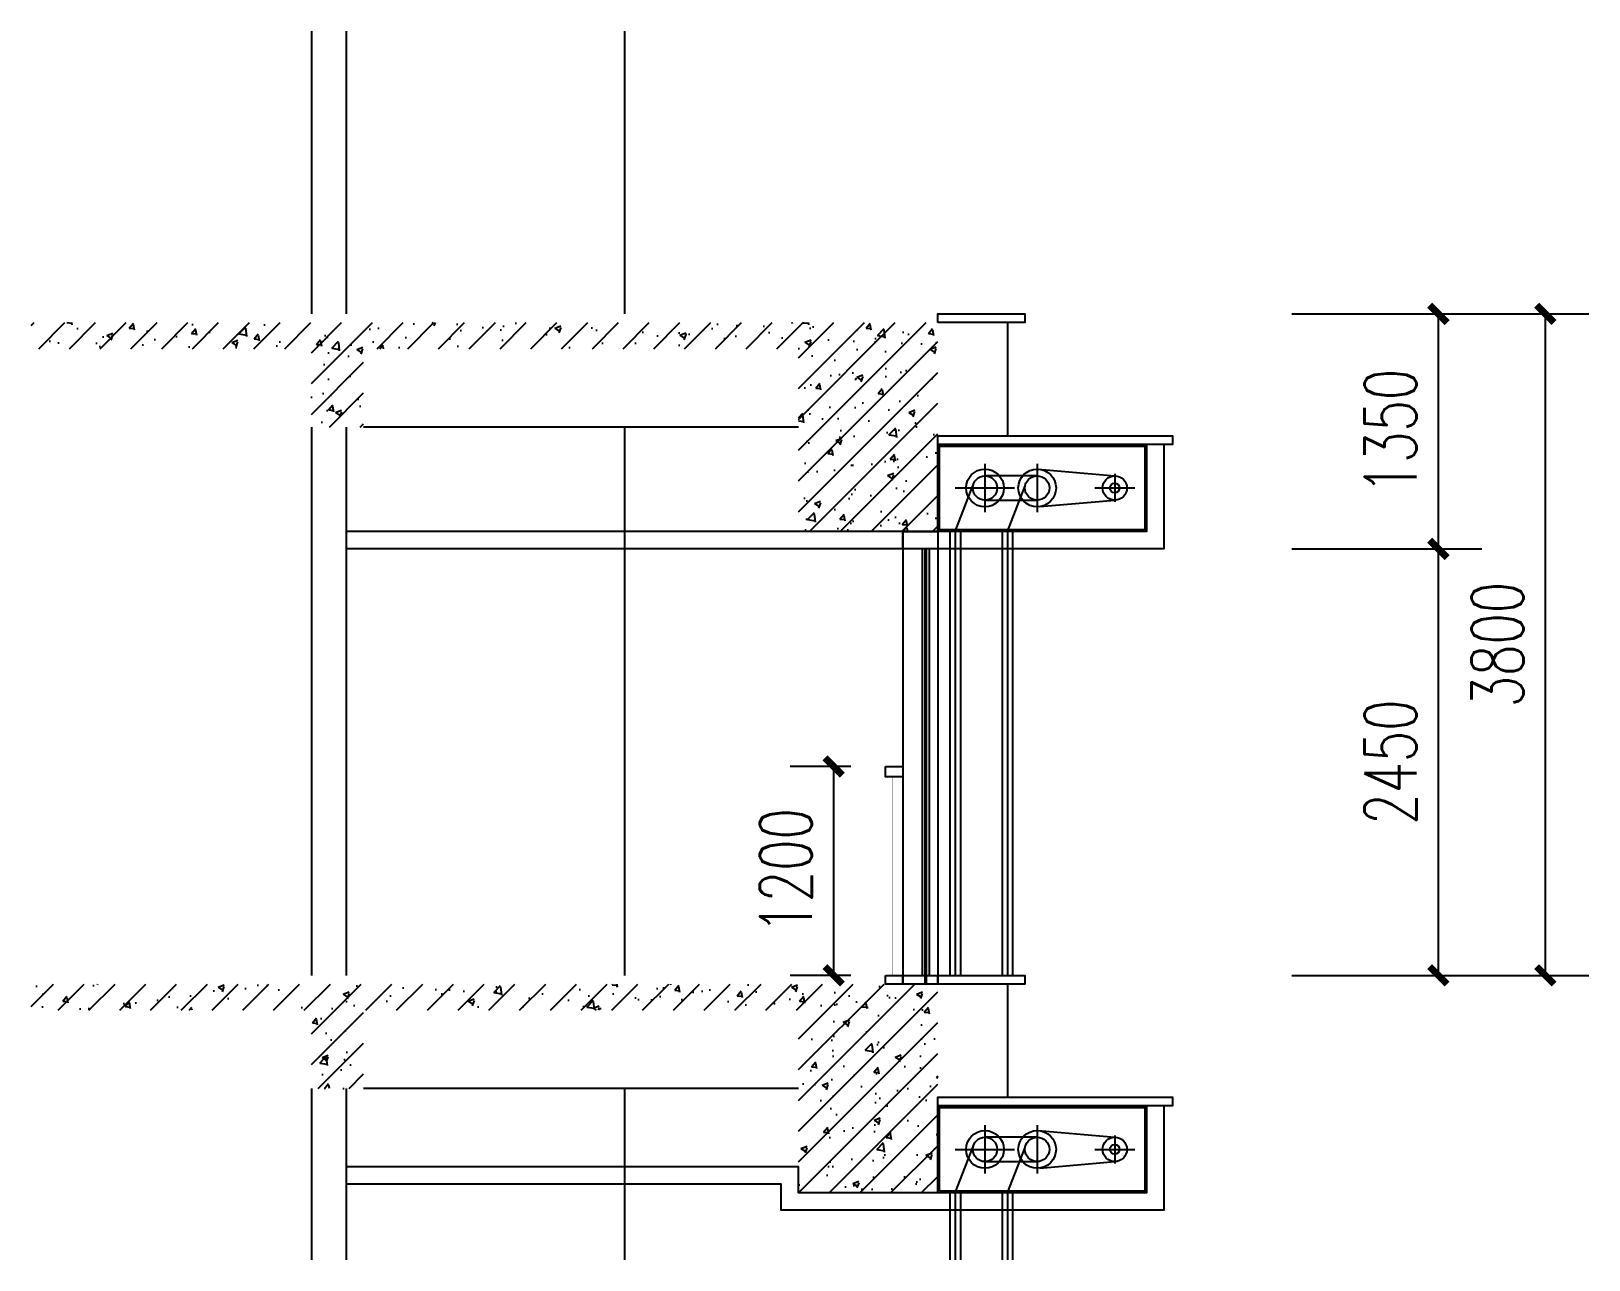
# Model space of a CAD drawing. Header units: millimetres. Extents: x 11476074 to 24729458, y -1239991 to 2813188.
# Drawn here: x 12682345 to 12691297, y 381102 to 388161 of the extents above; entities that cross this region are included whole.
import ezdxf

# ---------------------------------------------------------------- set-up
doc = ezdxf.new("R2010")
doc.units = ezdxf.units.MM
doc.header["$LTSCALE"] = 1000
doc.linetypes.add('DASH', pattern=[0.35, 0.25, -0.1])
for name, color, linetype in [('A-ANNO-DIMS', 3, 'Continuous'), ('A-ANNO-TEXT', 7, 'Continuous'), ('A-FLOR-IDEN', 3, 'Continuous'), ('GZDI-建筑-20210321', 4, 'Continuous')]:
    doc.layers.add(name, color=color, linetype=linetype)
doc.layers.add('商业面积', color=1, linetype='Continuous', plot=False)
doc.layers.add('酒店面积', color=2, linetype='Continuous', plot=False)
doc.styles.add('_TCH_DIM_T3', font='SIMPLEX', dxfattribs={"width": 0.705882, "bigfont": 'GBCBIG'})
doc.styles.add('_TCH_SPACE', font='SIMPLEX', dxfattribs={"bigfont": 'GBCBIG'})
doc.styles.get("Standard").update_dxf_attribs({"font": 'gbenor.shx', "bigfont": 'gbcbig.shx'})
doc.dimstyles.new('_TCH_ARCH&&100', dxfattribs={"dimtxt": 297.5, "dimasz": 100, "dimexe": 250, "dimexo": 300, "dimgap": 126.25, "dimtad": 1, "dimdec": 0, "dimzin": 0, "dimdsep": 46, "dimtxsty": '_TCH_DIM_T3', "dimblk": 'ARCHTICK', "dimcen": 0.09, "dimclrt": 7, "dimazin": 2, "dimtfac": 1, "dimtdec": 0, "dimtix": 1, "dimtmove": 2, "dimatfit": 3, "dimfxl": 0, "dimtolj": 1, "dimtzin": 0, "dimarcsym": 0})
pattern_1 = [(45, (-1164.75, 1495153.8), (-561.26601, 561.26601), [])]
pattern_2 = [(45, (-1256.8, 1485418.8), (-561.26601, 561.26601), [])]
pattern_3 = [(45, (-1164.75, 1584253.8), (-561.26601, 561.26601), [])]
pattern_4 = [(45, (-1256.8, 1574518.8), (-561.26601, 561.26601), [])]
pattern_5 = [(45, (-1164.75, 1673353.8), (-561.26601, 561.26601), [])]
pattern_6 = [(45, (-1256.8, 1663618.8), (-561.26601, 561.26601), [])]
pattern_7 = [(45, (-1164.75, 1762453.8), (-561.26601, 561.26601), [])]
pattern_8 = [(45, (-1256.8, 1752718.8), (-561.26601, 561.26601), [])]
pattern_9 = [(45, (-1164.75, 1851553.8), (-561.26601, 561.26601), [])]
pattern_10 = [(45, (-1256.8, 1841818.8), (-561.26601, 561.26601), [])]
pattern_11 = [(45, (-1164.75, 1940653.8), (-561.26601, 561.26601), [])]
pattern_12 = [(45, (-1256.8, 1930918.8), (-561.26601, 561.26601), [])]
pattern_13 = [(45, (0, 0), (-561.26601, 561.26601), [])]
pattern_14 = [(45, (-1164.75, 2029753.8), (-561.26601, 561.26601), [])]
pattern_15 = [(45, (-1256.8, 2020018.8), (-561.26601, 561.26601), [])]
pattern_16 = [(45, (-1164.75, 2118853.8), (-561.26601, 561.26601), [])]
pattern_17 = [(45, (-1256.8, 2109118.8), (-561.26601, 561.26601), [])]
pattern_18 = [(45, (-1164.75, 2207953.8), (-561.26601, 561.26601), [])]
pattern_19 = [(45, (-1256.8, 2198218.8), (-561.26601, 561.26601), [])]
pattern_20 = [(45, (-1164.75, 2297053.8), (-561.26601, 561.26601), [])]
pattern_21 = [(45, (0, 1008486.9), (-561.26601, 561.26601), [])]
pattern_22 = [(45, (-92.1, 998751.9), (-561.26601, 561.26601), [])]
pattern_23 = [(45, (-1164.75, 1316953.8), (-561.26601, 561.26601), [])]
pattern_24 = [(45, (-1256.8, 1307218.8), (-561.26601, 561.26601), [])]
pattern_25 = [(45, (-1164.75, 1406053.8), (-561.26601, 561.26601), [])]
pattern_26 = [(45, (-1256.8, 1396318.8), (-561.26601, 561.26601), [])]
pattern_27 = [(45, (-1256.8, 2287318.8), (-561.26601, 561.26601), [])]
pattern_28 = [(45, (-1164.75, 2386153.8), (-561.26601, 561.26601), [])]
pattern_29 = [(45, (-1256.8, 2376418.8), (-561.26601, 561.26601), [])]
pattern_30 = [(45, (-1164.75, 2475253.8), (-561.26601, 561.26601), [])]
pattern_31 = [(45, (-1256.8, 2465518.8), (-561.26601, 561.26601), [])]
pattern_32 = [(45, (-1164.75, 2564353.8), (-561.26601, 561.26601), [])]
pattern_33 = [(45, (-1256.8, 2554618.8), (-561.26601, 561.26601), [])]
pattern_34 = [(45, (-1164.75, 2653453.8), (-561.26601, 561.26601), [])]
pattern_35 = [(45, (-1256.8, 2643718.8), (-561.26601, 561.26601), [])]
pattern_36 = [(45, (-1164.75, 2742553.8), (-561.26601, 561.26601), [])]
pattern_37 = [(45, (-1256.8, 2732818.8), (-561.26601, 561.26601), [])]
pattern_38 = [(45, (-1164.75, 2831653.8), (-561.26601, 561.26601), [])]
pattern_39 = [(45, (-1256.8, 2821918.8), (-561.26601, 561.26601), [])]
pattern_40 = [(45, (-1164.75, 2920753.8), (-561.26601, 561.26601), [])]
pattern_41 = [(45, (-1256.8, 2911018.8), (-561.26601, 561.26601), [])]
pattern_42 = [(45, (-1164.75, 3009853.8), (-561.26601, 561.26601), [])]
pattern_43 = [(45, (-1256.8, 3000118.8), (-561.26601, 561.26601), [])]
pattern_44 = [(45, (-1164.75, 3098953.8), (-561.26601, 561.26601), [])]
pattern_45 = [(45, (-1256.8, 3089218.8), (-561.26601, 561.26601), [])]
pattern_46 = [(45, (-1164.75, 3188053.8), (-561.26601, 561.26601), [])]
pattern_47 = [(45, (-1256.8, 3178318.8), (-561.26601, 561.26601), [])]
pattern_48 = [(45, (-1164.75, 3277153.8), (-561.26601, 561.26601), [])]
pattern_49 = [(45, (-1256.8, 3267418.8), (-561.26601, 561.26601), [])]
pattern_50 = [(45, (-1164.75, 3366253.8), (-561.26601, 561.26601), [])]
pattern_51 = [(45, (-1256.8, 3356518.8), (-561.26601, 561.26601), [])]
pattern_52 = [(45, (-1231109.2, -1e-07), (-561.266008, 561.266008), [])]
pattern_53 = [(45, (-2262386.7, 42563.5), (-561.266008, 561.266008), [])]
pattern_54 = [(45, (-2262386.7, 42563.6), (-561.266008, 561.266008), [])]
pattern_55 = [(45, (-2262386.65, 42526.9), (-561.266008, 561.266008), [])]

msp = doc.modelspace()

# ---------------------------------------------------------------- blocks, each defined once
blk = doc.blocks.new('_ArchTick')
at = {"color": 0, "linetype": 'ByBlock', "const_width": 0.4}
blk.add_lwpolyline([(-0.5, -0.5), (0.5, 0.5)], dxfattribs=at)
blk = doc.blocks.new('*D5131')
at = {"layer": 'A-ANNO-DIMS', "color": 0, "lineweight": -2, "transparency": 16777216}
for p, q in [((12689889.5, 386536.7), (12691297, 386536.7)), ((12691047, 382736.7), (12691047, 386536.7)), ((12689889.5, 382736.7), (12691297, 382736.7))]:
    blk.add_line(p, q, dxfattribs=at)
at = {"layer": 'Defpoints', "color": 0, "transparency": 16777216}
for p in [(12689589.5, 386536.7), (12691047, 386536.7), (12689589.5, 382736.7)]:
    blk.add_point(p, dxfattribs=at)
at = {"layer": 'A-ANNO-DIMS', "color": 0, "lineweight": -2, "transparency": 16777216, "xscale": 100, "yscale": 100, "zscale": 100}
for p, rotation in [((12691047, 386536.7), 90), ((12691047, 382736.7), 270)]:
    blk.add_blockref('_ArchTick', p, dxfattribs=dict(at, rotation=rotation))
at = {"layer": 'A-ANNO-DIMS', "color": 7, "transparency": 16777216, "insert": (12690772, 384636.7), "char_height": 297.5, "attachment_point": 5, "rotation": 90, "style": '_TCH_DIM_T3'}
blk.add_mtext('\\A1;3800', dxfattribs=at)
blk = doc.blocks.new('*D5132')
at = {"layer": 'A-ANNO-DIMS', "color": 0, "lineweight": -2, "transparency": 16777216}
for p, q in [((12687055, 383936.7), (12686706.9, 383936.7)), ((12686956.9, 382736.7), (12686956.9, 383936.7)), ((12687055, 382736.7), (12686706.9, 382736.7))]:
    blk.add_line(p, q, dxfattribs=at)
at = {"layer": 'Defpoints', "color": 0, "transparency": 16777216}
for p in [(12686956.9, 383936.7), (12687355, 383936.7), (12687355, 382736.7)]:
    blk.add_point(p, dxfattribs=at)
at = {"layer": 'A-ANNO-DIMS', "color": 0, "lineweight": -2, "transparency": 16777216, "xscale": 100, "yscale": 100, "zscale": 100}
for p, rotation in [((12686956.9, 383936.7), 90), ((12686956.9, 382736.7), 270)]:
    blk.add_blockref('_ArchTick', p, dxfattribs=dict(at, rotation=rotation))
at = {"layer": 'A-ANNO-DIMS', "color": 7, "transparency": 16777216, "insert": (12686681.9, 383336.7), "char_height": 297.5, "attachment_point": 5, "rotation": 90, "style": '_TCH_DIM_T3'}
blk.add_mtext('\\A1;1200', dxfattribs=at)
blk = doc.blocks.new('*D5133')
at = {"layer": 'A-ANNO-DIMS', "color": 0, "lineweight": -2, "transparency": 16777216}
for p, q in [((12689589.5, 385186.7), (12690682.2, 385186.7)), ((12690432.2, 382736.7), (12690432.2, 385186.7)), ((12689589.5, 382736.7), (12690682.2, 382736.7))]:
    blk.add_line(p, q, dxfattribs=at)
at = {"layer": 'Defpoints', "color": 0, "transparency": 16777216}
for p in [(12689289.5, 385186.7), (12690432.2, 385186.7), (12689289.5, 382736.7)]:
    blk.add_point(p, dxfattribs=at)
at = {"layer": 'A-ANNO-DIMS', "color": 0, "lineweight": -2, "transparency": 16777216, "xscale": 100, "yscale": 100, "zscale": 100}
for p, rotation in [((12690432.2, 385186.7), 90), ((12690432.2, 382736.7), 270)]:
    blk.add_blockref('_ArchTick', p, dxfattribs=dict(at, rotation=rotation))
at = {"layer": 'A-ANNO-DIMS', "color": 7, "transparency": 16777216, "insert": (12690157.2, 383961.7), "char_height": 297.5, "attachment_point": 5, "rotation": 90, "style": '_TCH_DIM_T3'}
blk.add_mtext('\\A1;2450', dxfattribs=at)
blk = doc.blocks.new('*D5134')
at = {"layer": 'A-ANNO-DIMS', "color": 0, "lineweight": -2, "transparency": 16777216}
for p, q in [((12689589.5, 386536.7), (12690682.2, 386536.7)), ((12690432.2, 385186.7), (12690432.2, 386536.7)), ((12689589.5, 385186.7), (12690682.2, 385186.7))]:
    blk.add_line(p, q, dxfattribs=at)
at = {"layer": 'Defpoints', "color": 0, "transparency": 16777216}
for p in [(12689289.5, 386536.7), (12690432.2, 386536.7), (12689289.5, 385186.7)]:
    blk.add_point(p, dxfattribs=at)
at = {"layer": 'A-ANNO-DIMS', "color": 0, "lineweight": -2, "transparency": 16777216, "xscale": 100, "yscale": 100, "zscale": 100}
for p, rotation in [((12690432.2, 386536.7), 90), ((12690432.2, 385186.7), 270)]:
    blk.add_blockref('_ArchTick', p, dxfattribs=dict(at, rotation=rotation))
at = {"layer": 'A-ANNO-DIMS', "color": 7, "transparency": 16777216, "insert": (12690157.2, 385861.7), "char_height": 297.5, "attachment_point": 5, "rotation": 90, "style": '_TCH_DIM_T3'}
blk.add_mtext('\\A1;1350', dxfattribs=at)
blk = doc.blocks.new('sk')
h = blk.add_hatch()
h.set_pattern_fill('ANSI31', color=160, scale=500)
h.set_pattern_definition(pattern_54)
h.paths.add_polyline_path([(12588216.4, 1576837.8), (12588216.4, 1578369.1), (12588216.4, 1581619.1), (12577096.8, 1581619.1), (12577096.8, 1578369.1), (12577096.8, 1576837.8), (12577096.8, 1574519.1), (12577096.8, 1567669.1), (12577196.8, 1567669.1), (12585646.8, 1567669.1), (12588216.6, 1567669.1), (12588216.6, 1571619.1), (12588216.6, 1571619.1), (12588216.6, 1573012.9), (12588216.4, 1573012.9)])
at = {"layer": '商业面积'}
h = blk.add_hatch(dxfattribs=at)
h.set_pattern_fill('ANSI31', color=256, scale=500)
h.set_pattern_definition(pattern_51)
h.paths.add_polyline_path([(12659949.3, 2701894), (12672935.9, 2701894), (12672935.9, 2698649), (12659949.3, 2698649)])
h = blk.add_hatch(dxfattribs=at)
h.set_pattern_fill('ANSI31', color=223, scale=500)
h.set_pattern_definition([(45, (-1164.75, 3363008.8), (-561.26601, 561.26601), [])])
h.paths.add_polyline_path([(12709897.8, 2701894), (12722884.4, 2701894), (12722884.4, 2698649), (12709897.8, 2698649)])
h = blk.add_hatch(dxfattribs=at)
h.set_pattern_fill('ANSI31', color=6, scale=500)
h.set_pattern_definition(pattern_51)
h.paths.add_polyline_path([(12659949.3, 2695404), (12672935.9, 2695404), (12672935.9, 2692159), (12659949.3, 2692159)])
h = blk.add_hatch(dxfattribs=at)
h.set_pattern_fill('ANSI31', color=256, scale=500)
h.set_pattern_definition(pattern_49)
h.paths.add_polyline_path([(12659949.3, 2612794), (12672935.9, 2612794), (12672935.9, 2609549), (12659949.3, 2609549)])
h = blk.add_hatch(dxfattribs=at)
h.set_pattern_fill('ANSI31', color=223, scale=500)
h.set_pattern_definition([(45, (-1164.75, 3273908.8), (-561.26601, 561.26601), [])])
h.paths.add_polyline_path([(12709897.8, 2612794), (12722884.4, 2612794), (12722884.4, 2609549), (12709897.8, 2609549)])
h = blk.add_hatch(dxfattribs=at)
h.set_pattern_fill('ANSI31', color=6, scale=500)
h.set_pattern_definition(pattern_49)
h.paths.add_polyline_path([(12659949.3, 2606304), (12672935.9, 2606304), (12672935.9, 2603059), (12659949.3, 2603059)])
h = blk.add_hatch(dxfattribs=at)
h.set_pattern_fill('ANSI31', color=256, scale=500)
h.set_pattern_definition(pattern_47)
h.paths.add_polyline_path([(12659949.3, 2523694), (12672935.9, 2523694), (12672935.9, 2520449), (12659949.3, 2520449)])
h = blk.add_hatch(dxfattribs=at)
h.set_pattern_fill('ANSI31', color=223, scale=500)
h.set_pattern_definition([(45, (-1164.75, 3184808.8), (-561.26601, 561.26601), [])])
h.paths.add_polyline_path([(12709897.8, 2523694), (12722884.4, 2523694), (12722884.4, 2520449), (12709897.8, 2520449)])
h = blk.add_hatch(dxfattribs=at)
h.set_pattern_fill('ANSI31', color=6, scale=500)
h.set_pattern_definition(pattern_47)
h.paths.add_polyline_path([(12659949.3, 2517204), (12672935.9, 2517204), (12672935.9, 2513959), (12659949.3, 2513959)])
h = blk.add_hatch(dxfattribs=at)
h.set_pattern_fill('ANSI31', color=256, scale=500)
h.set_pattern_definition(pattern_45)
h.paths.add_polyline_path([(12659949.3, 2434594), (12672935.9, 2434594), (12672935.9, 2431349), (12659949.3, 2431349)])
h = blk.add_hatch(dxfattribs=at)
h.set_pattern_fill('ANSI31', color=223, scale=500)
h.set_pattern_definition([(45, (-1164.75, 3095708.8), (-561.26601, 561.26601), [])])
h.paths.add_polyline_path([(12709897.8, 2434594), (12722884.4, 2434594), (12722884.4, 2431349), (12709897.8, 2431349)])
h = blk.add_hatch(dxfattribs=at)
h.set_pattern_fill('ANSI31', color=6, scale=500)
h.set_pattern_definition(pattern_45)
h.paths.add_polyline_path([(12659949.3, 2428104), (12672935.9, 2428104), (12672935.9, 2424859), (12659949.3, 2424859)])
h = blk.add_hatch(dxfattribs=at)
h.set_pattern_fill('ANSI31', color=256, scale=500)
h.set_pattern_definition(pattern_43)
h.paths.add_polyline_path([(12659949.3, 2345494), (12672935.9, 2345494), (12672935.9, 2342249), (12659949.3, 2342249)])
h = blk.add_hatch(dxfattribs=at)
h.set_pattern_fill('ANSI31', color=223, scale=500)
h.set_pattern_definition([(45, (-1164.75, 3006608.8), (-561.26601, 561.26601), [])])
h.paths.add_polyline_path([(12709897.8, 2345494), (12722884.4, 2345494), (12722884.4, 2342249), (12709897.8, 2342249)])
h = blk.add_hatch(dxfattribs=at)
h.set_pattern_fill('ANSI31', color=6, scale=500)
h.set_pattern_definition(pattern_43)
h.paths.add_polyline_path([(12659949.3, 2339004), (12672935.9, 2339004), (12672935.9, 2335759), (12659949.3, 2335759)])
h = blk.add_hatch(dxfattribs=at)
h.set_pattern_fill('ANSI31', color=256, scale=500)
h.set_pattern_definition(pattern_41)
h.paths.add_polyline_path([(12659949.3, 2256394), (12672935.9, 2256394), (12672935.9, 2253149), (12659949.3, 2253149)])
h = blk.add_hatch(dxfattribs=at)
h.set_pattern_fill('ANSI31', color=223, scale=500)
h.set_pattern_definition([(45, (-1164.75, 2917508.8), (-561.26601, 561.26601), [])])
h.paths.add_polyline_path([(12709897.8, 2256394), (12722884.4, 2256394), (12722884.4, 2253149), (12709897.8, 2253149)])
h = blk.add_hatch(dxfattribs=at)
h.set_pattern_fill('ANSI31', color=6, scale=500)
h.set_pattern_definition(pattern_41)
h.paths.add_polyline_path([(12659949.3, 2249904), (12672935.9, 2249904), (12672935.9, 2246659), (12659949.3, 2246659)])
h = blk.add_hatch(dxfattribs=at)
h.set_pattern_fill('ANSI31', color=256, scale=500)
h.set_pattern_definition(pattern_39)
h.paths.add_polyline_path([(12659949.3, 2167294), (12672935.9, 2167294), (12672935.9, 2164049), (12659949.3, 2164049)])
h = blk.add_hatch(dxfattribs=at)
h.set_pattern_fill('ANSI31', color=223, scale=500)
h.set_pattern_definition([(45, (-1164.75, 2828408.8), (-561.26601, 561.26601), [])])
h.paths.add_polyline_path([(12709897.8, 2167294), (12722884.4, 2167294), (12722884.4, 2164049), (12709897.8, 2164049)])
h = blk.add_hatch(dxfattribs=at)
h.set_pattern_fill('ANSI31', color=6, scale=500)
h.set_pattern_definition(pattern_39)
h.paths.add_polyline_path([(12659949.3, 2160804), (12672935.9, 2160804), (12672935.9, 2157559), (12659949.3, 2157559)])
h = blk.add_hatch(dxfattribs=at)
h.set_pattern_fill('ANSI31', color=256, scale=500)
h.set_pattern_definition(pattern_37)
h.paths.add_polyline_path([(12659949.3, 2078194), (12672935.9, 2078194), (12672935.9, 2074949), (12659949.3, 2074949)])
h = blk.add_hatch(dxfattribs=at)
h.set_pattern_fill('ANSI31', color=223, scale=500)
h.set_pattern_definition([(45, (-1164.75, 2739308.8), (-561.26601, 561.26601), [])])
h.paths.add_polyline_path([(12709897.8, 2078194), (12722884.4, 2078194), (12722884.4, 2074949), (12709897.8, 2074949)])
h = blk.add_hatch(dxfattribs=at)
h.set_pattern_fill('ANSI31', color=6, scale=500)
h.set_pattern_definition(pattern_37)
h.paths.add_polyline_path([(12659949.3, 2071704), (12672935.9, 2071704), (12672935.9, 2068459), (12659949.3, 2068459)])
h = blk.add_hatch(dxfattribs=at)
h.set_pattern_fill('ANSI31', color=256, scale=500)
h.set_pattern_definition(pattern_35)
h.paths.add_polyline_path([(12659949.3, 1989094), (12672935.9, 1989094), (12672935.9, 1985849), (12659949.3, 1985849)])
h = blk.add_hatch(dxfattribs=at)
h.set_pattern_fill('ANSI31', color=223, scale=500)
h.set_pattern_definition([(45, (-1164.75, 2650208.8), (-561.26601, 561.26601), [])])
h.paths.add_polyline_path([(12709897.8, 1989094), (12722884.4, 1989094), (12722884.4, 1985849), (12709897.8, 1985849)])
h = blk.add_hatch(dxfattribs=at)
h.set_pattern_fill('ANSI31', color=6, scale=500)
h.set_pattern_definition(pattern_35)
h.paths.add_polyline_path([(12659949.3, 1982604), (12672935.9, 1982604), (12672935.9, 1979359), (12659949.3, 1979359)])
h = blk.add_hatch(dxfattribs=at)
h.set_pattern_fill('ANSI31', color=256, scale=500)
h.set_pattern_definition(pattern_33)
h.paths.add_polyline_path([(12659949.3, 1899994), (12672935.9, 1899994), (12672935.9, 1896749), (12659949.3, 1896749)])
h = blk.add_hatch(dxfattribs=at)
h.set_pattern_fill('ANSI31', color=223, scale=500)
h.set_pattern_definition([(45, (-1164.75, 2561108.8), (-561.26601, 561.26601), [])])
h.paths.add_polyline_path([(12709897.8, 1899994), (12722884.4, 1899994), (12722884.4, 1896749), (12709897.8, 1896749)])
h = blk.add_hatch(dxfattribs=at)
h.set_pattern_fill('ANSI31', color=6, scale=500)
h.set_pattern_definition(pattern_33)
h.paths.add_polyline_path([(12659949.3, 1893504), (12672935.9, 1893504), (12672935.9, 1890259), (12659949.3, 1890259)])
h = blk.add_hatch(dxfattribs=at)
h.set_pattern_fill('ANSI31', color=223, scale=500)
h.set_pattern_definition(pattern_54)
h.paths.add_polyline_path([(12574196.8, 1829969.1), (12574196.8, 1832169.1), (12571696.8, 1832169.1), (12571696.8, 1829369.1), (12574196.8, 1829369.1), (12574197, 1829969.1), (12574947, 1829969.1), (12574947, 1831819.1), (12574396.8, 1831819.1), (12574396.8, 1832369.1), (12571496.8, 1832369.1), (12571496.8, 1829169.1), (12574396.8, 1829169.1), (12574396.8, 1829969.1)], flags=16)
h.paths.add_polyline_path([(12598546.8, 1868819.1), (12597167, 1868819.2), (12596716.8, 1868819.1), (12565876.8, 1868819.2), (12565426.8, 1868819.1), (12564046.8, 1868819.1), (12564046.8, 1867744.1), (12563496.8, 1867744.1), (12563496.8, 1867819.1), (12563454.3, 1867819.1), (12563446.8, 1867819.2), (12561772.7, 1867581.9), (12560253.8, 1866838.9), (12559038.9, 1865663), (12558246.8, 1864169.2), (12558246.8, 1864119.2), (12558346.8, 1864119.2), (12558346.8, 1863569.2), (12557247.1, 1863569.2), (12557246.9, 1829069.1), (12558321.8, 1829069), (12558321.8, 1828519.1), (12558246.8, 1828519.1), (12558246.8, 1828468.8), (12559038.9, 1826975.2), (12560253.8, 1825799.2), (12561772.7, 1825056.2), (12563446.8, 1824819), (12563496.8, 1824819), (12563496.8, 1824894), (12564046.8, 1824894), (12564046.8, 1823819), (12598546.8, 1823819), (12598546.8, 1824894), (12599096.8, 1824894), (12599096.8, 1824819.1), (12599146.6, 1824819.1), (12600820.9, 1825056.3), (12602339.8, 1825799.2), (12603554.7, 1826975.2), (12604346.8, 1828469), (12604346.7, 1828519), (12604246.7, 1828519), (12604246.7, 1829069.1), (12605346.7, 1829069), (12605346.7, 1863569.2), (12604246.8, 1863569.1), (12604246.8, 1864119.1), (12604319.4, 1864119.2), (12604346.7, 1864119.2), (12604346.8, 1864169.2), (12603554.7, 1865663), (12602339.8, 1866838.9), (12600820.9, 1867581.9), (12599146.8, 1867819.2), (12599096.9, 1867819.2), (12599096.9, 1867744.1), (12598546.8, 1867744.1)])
h.paths.add_polyline_path([(12587296.8, 1858169.1), (12587296.8, 1856869.1), (12587996.8, 1856869.1), (12587996.8, 1844019.1), (12594696.8, 1844019.1), (12594696.8, 1851869.1), (12591096.8, 1851869.1), (12591096.8, 1848569.1), (12591096.8, 1845969.1), (12588396.8, 1845969.1), (12588396.8, 1848569.1), (12591096.8, 1848569.1), (12591096.8, 1851869.1), (12591096.8, 1848969.1), (12588396.8, 1848969.1), (12588396.8, 1853369.1), (12589446.8, 1853369.1), (12589446.8, 1855319.1), (12588396.8, 1855319.1), (12588396.8, 1856869.1), (12590796.8, 1856869.1), (12590796.8, 1857569.1), (12594096.8, 1857569.1), (12594096.8, 1855969.1), (12593296.8, 1855969.1), (12593296.8, 1853369.1), (12594696.8, 1853369.1), (12594696.8, 1858169.1)], flags=16)
h.paths.add_polyline_path([(12594696.8, 1844019.1), (12594096.8, 1844019.1), (12594096.8, 1843819.1), (12594096.8, 1835319.1), (12591496.8, 1835319.1), (12591496.8, 1843819.1), (12594096.8, 1843819.1), (12594096.8, 1844019.1), (12587996.8, 1844019.1), (12587996.8, 1835769.1), (12587296.8, 1835769.1), (12587296.8, 1834469.1), (12594696.8, 1834469.1)], flags=16)
h.paths.add_polyline_path([(12575296.8, 1858169.1), (12567896.8, 1858169.1), (12567896.8, 1854969.1), (12574396.8, 1854969.1), (12574396.8, 1852169.1), (12574196.8, 1852169.1), (12574196.8, 1851869.1), (12573247.8, 1851869.1), (12573247.8, 1851669.1), (12574196.8, 1851669.1), (12574196.8, 1849269.1), (12568496.8, 1849269.1), (12568496.8, 1851669.1), (12573246.8, 1851669.1), (12573246.8, 1851869.1), (12568496.8, 1851869.1), (12568496.8, 1852169.1), (12567896.8, 1852169.1), (12567896.8, 1834469.1), (12571596.8, 1834469.1), (12571596.8, 1836669.1), (12572796.8, 1836669.1), (12572796.8, 1836769.2), (12572896.8, 1836769.2), (12572896.8, 1839019.6), (12573246.8, 1839019.6), (12573246.8, 1841819.1), (12574196.8, 1841819.2), (12574596.8, 1841819.2), (12574596.8, 1855169.1), (12568496.8, 1855169.1), (12568496.8, 1857569.1), (12574196.8, 1857569.1), (12574196.8, 1855170.1), (12574596.8, 1855170.1), (12574596.8, 1856869.1), (12575296.8, 1856869.1)], flags=16)
h.paths.add_polyline_path([(12588546.8, 1829370.1), (12588546.8, 1832369.1), (12585796.8, 1832369.1), (12585796.8, 1832369.1), (12585646.8, 1832369.1), (12585646.8, 1832069.1), (12585646.8, 1829169.1), (12588546.8, 1829169.1), (12588546.8, 1829369.1), (12585846.8, 1829369.1), (12585846.8, 1832169.1), (12588346.8, 1832169.1), (12588346.8, 1829370.1)], flags=16)
h.paths.add_polyline_path([(12599796.8, 1853219.1), (12599996.8, 1853219.1), (12599996.8, 1858119.1), (12596296.8, 1858119.1), (12596296.8, 1853219.1), (12596396.8, 1853219.1), (12597046.8, 1853219.1), (12599795.8, 1853219.1), (12599795.8, 1853419.1), (12596996.8, 1853419.1), (12596996.8, 1855919.1), (12599796.8, 1855919.1)], flags=16)
h.paths.add_polyline_path([(12577596.8, 1830016.9), (12577596.8, 1823819.1), (12588006.6, 1823819.1), (12588006.6, 1826369.2), (12587996.8, 1826369.2), (12587996.8, 1827819.2), (12587996.8, 1827819.2), (12587996.8, 1829169.1), (12585646.8, 1829169.1), (12585646.8, 1830016.9)], flags=16)
h.paths.add_polyline_path([(12573246.8, 1841819.1), (12573246.8, 1839019.5), (12572896.8, 1839019.5), (12572896.8, 1836769.1), (12572796.8, 1836769.1), (12572796.8, 1834469.1), (12575296.8, 1834469.1), (12575296.8, 1835769.1), (12574596.8, 1835769.1), (12574596.8, 1841819.1)], flags=0)
h.paths.add_polyline_path([(12599096.9, 1867744.1), (12598546.8, 1867744.1), (12598546.8, 1867794.1), (12598196.8, 1867794.1), (12598196.8, 1866819.1), (12597396.8, 1866819.1), (12597396.8, 1863069.1), (12602696.8, 1863069.1), (12603396.8, 1863069.1), (12605346.8, 1863069.1), (12605346.8, 1863448.9), (12605346.7, 1863569.1), (12605244.9, 1863569.1), (12604246.8, 1863569.1), (12604246.8, 1864119.1), (12604346.7, 1864119.2), (12604346.8, 1864169.2), (12603554.7, 1865663), (12602339.8, 1866838.9), (12600820.9, 1867581.9), (12599147.8, 1867817.4), (12599096.9, 1867819.2)])
h.paths.add_polyline_path([(12584396.8, 1868819.1), (12578196.8, 1868819.1), (12578196.8, 1864519.1), (12584396.8, 1864519.1), (12584396.8, 1866069.1), (12584396.8, 1866069.1), (12584396.8, 1866769.1), (12584396.8, 1866769.1)], flags=17)
h.paths.add_polyline_path([(12559896.8, 1860919.1), (12559196.8, 1860919.1), (12557246.8, 1860919.1), (12557246.8, 1856419.1), (12565796.8, 1856419.1), (12565796.8, 1858669.1), (12565796.8, 1858669.1), (12565796.8, 1860918.6), (12564796.8, 1860918.6), (12564796.8, 1860919.1)])
h.paths.add_polyline_path([(12601820.6, 1840096.9), (12604446.8, 1840089.1), (12604446.8, 1845187.9), (12601820.6, 1845187.9)], flags=16)
h.paths.add_polyline_path([(12604446.8, 1836582.6), (12601820.6, 1836582.6), (12601820.6, 1833660.4), (12604446.8, 1833660.4)], flags=16)
h.paths.add_polyline_path([(12558262.5, 1832049), (12561153.3, 1832049), (12561153.3, 1836219.1), (12558262.5, 1836219.1)], flags=16)
h.paths.add_polyline_path([(12559846.8, 1841214.5), (12559146.7, 1841214.5), (12558262.4, 1841214.5), (12558262.4, 1838192.3), (12561153.3, 1838192.3), (12561153.3, 1841214.5)], flags=16)
h.paths.add_polyline_path([(12561153.3, 1852241.3), (12558262.5, 1852241.3), (12558262.5, 1849819.1), (12561153.3, 1849819.1)], flags=16)
h.paths.add_polyline_path([(12559996.8, 1856319.1), (12559296.8, 1856319.1), (12559296.8, 1855519.2), (12559996.8, 1855519.2)], flags=16)
h.paths.add_polyline_path([(12581741.8, 1845862.9), (12581921.8, 1845862.9), (12581921.8, 1846200.4), (12581741.8, 1846200.4)], flags=24)
h.paths.add_polyline_path([(12581516.8, 1845862.8), (12581742.1, 1845862.8), (12581742.1, 1846200.5), (12581516.8, 1846200.5)], flags=24)
h.paths.add_polyline_path([(12581509.3, 1846189.1), (12581509.3, 1845919.1)], flags=24)
h.paths.add_polyline_path([(12581166.8, 1845853.6), (12581401.1, 1845853.6), (12581401.1, 1846200.4), (12581166.8, 1846200.4)], flags=24)
h.paths.add_polyline_path([(12580891.8, 1845853.6), (12581126.1, 1845853.6), (12581126.1, 1846200.4), (12580891.8, 1846200.4)], flags=24)
h.paths.add_polyline_path([(12580616.8, 1845862.9), (12580866.4, 1845862.9), (12580866.4, 1846210.5), (12580616.8, 1846210.5)], flags=24)
h.paths.add_polyline_path([(12581688.8, 1846333.1), (12582083.2, 1846333.1), (12582083.2, 1846830.8), (12581688.8, 1846830.8)], flags=24)
h.paths.add_polyline_path([(12581280.1, 1846329.1), (12581670.6, 1846329.1), (12581670.6, 1846874.4), (12581280.1, 1846874.4)], flags=24)
h.paths.add_polyline_path([(12580713.5, 1846331.7), (12581025.9, 1846331.7), (12581025.9, 1846794.1), (12580713.5, 1846794.1)], flags=24)
h.paths.add_polyline_path([(12580346.8, 1846344.1), (12580676.8, 1846344.1), (12580676.8, 1846794.1), (12580346.8, 1846794.1)], flags=24)
h.paths.add_polyline_path([(12591279.3, 1850637.9), (12591526.8, 1850637.9), (12591526.8, 1850975.4), (12591279.3, 1850975.4)], flags=8)
h.paths.add_polyline_path([(12591004.3, 1850637.9), (12591253.9, 1850637.9), (12591253.9, 1850985.5), (12591004.3, 1850985.5)], flags=24)
h.paths.add_polyline_path([(12590996.8, 1850964.1), (12590996.8, 1850694.1)], flags=24)
h.paths.add_polyline_path([(12590654.3, 1850637.9), (12590903.9, 1850637.9), (12590903.9, 1850985.5), (12590654.3, 1850985.5)], flags=24)
h.paths.add_polyline_path([(12590379.3, 1850637.9), (12590623.5, 1850637.9), (12590623.5, 1850986.7), (12590379.3, 1850986.7)], flags=24)
h.paths.add_polyline_path([(12591388.8, 1851108.1), (12591783.2, 1851108.1), (12591783.2, 1851605.7), (12591388.8, 1851605.7)], flags=8)
h.paths.add_polyline_path([(12590980.1, 1851104.1), (12591370.6, 1851104.1), (12591370.6, 1851649.4), (12590980.1, 1851649.4)], flags=24)
h.paths.add_polyline_path([(12590413.5, 1851106.7), (12590725.9, 1851106.7), (12590725.9, 1851569.1), (12590413.5, 1851569.1)], flags=24)
h.paths.add_polyline_path([(12590046.8, 1851119.1), (12590376.8, 1851119.1), (12590376.8, 1851569.1), (12590046.8, 1851569.1)], flags=24)
h.paths.add_polyline_path([(12591254.3, 1838787.8), (12591479.6, 1838787.8), (12591479.6, 1839125.5), (12591254.3, 1839125.5)], flags=8)
h.paths.add_polyline_path([(12590979.3, 1838787.9), (12591226.8, 1838787.9), (12591226.8, 1839125.4), (12590979.3, 1839125.4)], flags=8)
h.paths.add_polyline_path([(12590971.8, 1839114.1), (12590971.8, 1838844.1)], flags=8)
h.paths.add_polyline_path([(12590729.3, 1838787.9), (12590909.3, 1838787.9), (12590909.3, 1839125.4), (12590729.3, 1839125.4)], flags=8)
h.paths.add_polyline_path([(12590454.3, 1838787.9), (12590698.5, 1838787.9), (12590698.5, 1839136.7), (12590454.3, 1839136.7)], flags=8)
h.paths.add_polyline_path([(12591404.5, 1839254.1), (12591810.9, 1839254.1), (12591810.9, 1839795.5), (12591404.5, 1839795.5)], flags=8)
h.paths.add_polyline_path([(12590983.3, 1839254.1), (12591385.6, 1839254.1), (12591385.6, 1839767.7), (12590983.3, 1839767.7)], flags=8)
h.paths.add_polyline_path([(12590416.6, 1839256.7), (12590729, 1839256.7), (12590729, 1839719.1), (12590416.6, 1839719.1)], flags=8)
h.paths.add_polyline_path([(12590049.9, 1839269.1), (12590379.9, 1839269.1), (12590379.9, 1839719.1), (12590049.9, 1839719.1)], flags=8)
h.paths.add_polyline_path([(12571854.3, 1845862.9), (12572098.5, 1845862.9), (12572098.5, 1846211.6), (12571854.3, 1846211.6)], flags=8)
h.paths.add_polyline_path([(12571629.3, 1845862.8), (12571854.6, 1845862.8), (12571854.6, 1846200.4), (12571629.3, 1846200.4)], flags=8)
h.paths.add_polyline_path([(12571621.8, 1846189.1), (12571621.8, 1845919.1)], flags=8)
h.paths.add_polyline_path([(12571279.3, 1845851.9), (12571528.9, 1845851.9), (12571528.9, 1846200.5), (12571279.3, 1846200.5)], flags=8)
h.paths.add_polyline_path([(12571004.3, 1845862.9), (12571251.8, 1845862.9), (12571251.8, 1846200.4), (12571004.3, 1846200.4)], flags=8)
h.paths.add_polyline_path([(12572004.5, 1846329.1), (12572410.9, 1846329.1), (12572410.9, 1846870.4), (12572004.5, 1846870.4)], flags=8)
h.paths.add_polyline_path([(12571583.3, 1846329.1), (12571985.6, 1846329.1), (12571985.6, 1846842.6), (12571583.3, 1846842.6)], flags=8)
h.paths.add_polyline_path([(12571016.6, 1846331.7), (12571329, 1846331.7), (12571329, 1846794.1), (12571016.6, 1846794.1)], flags=8)
h.paths.add_polyline_path([(12570649.9, 1846344.1), (12570979.9, 1846344.1), (12570979.9, 1846794.1), (12570649.9, 1846794.1)], flags=8)
h.paths.add_polyline_path([(12588266.8, 1830612.9), (12588516.4, 1830612.9), (12588516.4, 1830960.5), (12588266.8, 1830960.5)], flags=24)
h.paths.add_polyline_path([(12587941.8, 1830612.8), (12588167.1, 1830612.8), (12588167.1, 1830950.5), (12587941.8, 1830950.5)], flags=24)
h.paths.add_polyline_path([(12587934.3, 1830939.1), (12587934.3, 1830669.1)], flags=24)
h.paths.add_polyline_path([(12587591.8, 1830612.9), (12587836, 1830612.9), (12587836, 1830961.7), (12587591.8, 1830961.7)], flags=24)
h.paths.add_polyline_path([(12588438.8, 1831083.1), (12588833.2, 1831083.1), (12588833.2, 1831580.7), (12588438.8, 1831580.7)], flags=24)
h.paths.add_polyline_path([(12588030.1, 1831079.1), (12588420.6, 1831079.1), (12588420.6, 1831624.4), (12588030.1, 1831624.4)], flags=24)
h.paths.add_polyline_path([(12587463.5, 1831081.7), (12587775.9, 1831081.7), (12587775.9, 1831544.1), (12587463.5, 1831544.1)], flags=24)
h.paths.add_polyline_path([(12587096.8, 1831094.1), (12587426.8, 1831094.1), (12587426.8, 1831544.1), (12587096.8, 1831544.1)], flags=24)
h.paths.add_polyline_path([(12598241.8, 1854162.8), (12598421.8, 1854162.8), (12598421.8, 1854500.3), (12598241.8, 1854500.3)], flags=24)
h.paths.add_polyline_path([(12598066.8, 1854162.8), (12598246.8, 1854162.8), (12598246.8, 1854500.3), (12598066.8, 1854500.3)], flags=24)
h.paths.add_polyline_path([(12598059.3, 1854489.1), (12598059.3, 1854219.1)], flags=24)
h.paths.add_polyline_path([(12597716.8, 1854162.8), (12597966.4, 1854162.8), (12597966.4, 1854510.4), (12597716.8, 1854510.4)], flags=24)
h.paths.add_polyline_path([(12598488.8, 1854633), (12598883.2, 1854633), (12598883.2, 1855130.7), (12598488.8, 1855130.7)], flags=24)
h.paths.add_polyline_path([(12598080.1, 1854629.1), (12598470.6, 1854629.1), (12598470.6, 1855174.4), (12598080.1, 1855174.4)], flags=24)
h.paths.add_polyline_path([(12597513.5, 1854631.6), (12597825.9, 1854631.6), (12597825.9, 1855094.1), (12597513.5, 1855094.1)], flags=24)
h.paths.add_polyline_path([(12597146.8, 1854644.1), (12597476.8, 1854644.1), (12597476.8, 1855094.1), (12597146.8, 1855094.1)], flags=24)
h.paths.add_polyline_path([(12583329.3, 1826452.5), (12583563.6, 1826452.5), (12583563.6, 1826799.3), (12583329.3, 1826799.3)], flags=8)
h.paths.add_polyline_path([(12583054.3, 1826452.5), (12583288.6, 1826452.5), (12583288.6, 1826799.3), (12583054.3, 1826799.3)], flags=8)
h.paths.add_polyline_path([(12583046.8, 1826788), (12583046.8, 1826518)], flags=8)
h.paths.add_polyline_path([(12582704.3, 1826461.8), (12582948.5, 1826461.8), (12582948.5, 1826810.6), (12582704.3, 1826810.6)], flags=8)
h.paths.add_polyline_path([(12582429.3, 1826452.5), (12582663.6, 1826452.5), (12582663.6, 1826799.3), (12582429.3, 1826799.3)], flags=8)
h.paths.add_polyline_path([(12583454.5, 1826928), (12583860.9, 1826928), (12583860.9, 1827469.4), (12583454.5, 1827469.4)], flags=8)
h.paths.add_polyline_path([(12583033.3, 1826928), (12583435.6, 1826928), (12583435.6, 1827441.6), (12583033.3, 1827441.6)], flags=8)
h.paths.add_polyline_path([(12582466.6, 1826930.6), (12582779, 1826930.6), (12582779, 1827393), (12582466.6, 1827393)], flags=8)
h.paths.add_polyline_path([(12582099.9, 1826943), (12582429.9, 1826943), (12582429.9, 1827393), (12582099.9, 1827393)], flags=8)
h.paths.add_polyline_path([(12574191.8, 1837678.6), (12574426.1, 1837678.6), (12574426.1, 1838025.4), (12574191.8, 1838025.4)], flags=8)
h.paths.add_polyline_path([(12573916.8, 1837678.6), (12574151.1, 1837678.6), (12574151.1, 1838025.4), (12573916.8, 1838025.4)], flags=8)
h.paths.add_polyline_path([(12573909.3, 1838014.1), (12573909.3, 1837744.1)], flags=8)
h.paths.add_polyline_path([(12573566.8, 1837687.9), (12573816.4, 1837687.9), (12573816.4, 1838035.5), (12573566.8, 1838035.5)], flags=8)
h.paths.add_polyline_path([(12574438.8, 1838158.1), (12574833.2, 1838158.1), (12574833.2, 1838655.7), (12574438.8, 1838655.7)], flags=8)
h.paths.add_polyline_path([(12574030.1, 1838154.1), (12574420.6, 1838154.1), (12574420.6, 1838699.4), (12574030.1, 1838699.4)], flags=8)
h.paths.add_polyline_path([(12573463.5, 1838156.7), (12573775.9, 1838156.7), (12573775.9, 1838619.1), (12573463.5, 1838619.1)], flags=8)
h.paths.add_polyline_path([(12573096.8, 1838169.1), (12573426.8, 1838169.1), (12573426.8, 1838619.1), (12573096.8, 1838619.1)], flags=8)
h.paths.add_polyline_path([(12601754.3, 1864987.9), (12601998.5, 1864987.9), (12601998.5, 1865336.7), (12601754.3, 1865336.7)], flags=24)
h.paths.add_polyline_path([(12601479.3, 1864987.9), (12601704.3, 1864987.9), (12601704.3, 1865325.4), (12601479.3, 1865325.4)], flags=24)
h.paths.add_polyline_path([(12601471.8, 1865314.1), (12601471.8, 1865044.1)], flags=24)
h.paths.add_polyline_path([(12601129.3, 1864987.9), (12601373.5, 1864987.9), (12601373.5, 1865336.7), (12601129.3, 1865336.7)], flags=24)
h.paths.add_polyline_path([(12600954.3, 1864987.9), (12601134.3, 1864987.9), (12601134.3, 1865325.4), (12600954.3, 1865325.4)], flags=24)
h.paths.add_polyline_path([(12601929.6, 1865454.1), (12602335.9, 1865454.1), (12602335.9, 1865995.5), (12601929.6, 1865995.5)], flags=24)
h.paths.add_polyline_path([(12601508.3, 1865454.1), (12601910.7, 1865454.1), (12601910.7, 1865967.7), (12601508.3, 1865967.7)], flags=24)
h.paths.add_polyline_path([(12600941.7, 1865456.7), (12601254.1, 1865456.7), (12601254.1, 1865919.1), (12600941.7, 1865919.1)], flags=24)
h.paths.add_polyline_path([(12600575, 1865469.1), (12600905, 1865469.1), (12600905, 1865919.1), (12600575, 1865919.1)], flags=24)
h.paths.add_polyline_path([(12582608.2, 1866202), (12582857.9, 1866202), (12582857.9, 1866550.5), (12582608.2, 1866550.5)], flags=24)
h.paths.add_polyline_path([(12582333.2, 1866203.6), (12582567.6, 1866203.6), (12582567.6, 1866550.4), (12582333.2, 1866550.4)], flags=24)
h.paths.add_polyline_path([(12582325.7, 1866539.1), (12582325.7, 1866269.1)], flags=24)
h.paths.add_polyline_path([(12582033.2, 1866212.8), (12582258.6, 1866212.8), (12582258.6, 1866550.5), (12582033.2, 1866550.5)], flags=24)
h.paths.add_polyline_path([(12581858.2, 1866212.9), (12582038.2, 1866212.9), (12582038.2, 1866550.4), (12581858.2, 1866550.4)], flags=24)
h.paths.add_polyline_path([(12582808.5, 1866679.1), (12583214.8, 1866679.1), (12583214.8, 1867220.5), (12582808.5, 1867220.5)], flags=24)
h.paths.add_polyline_path([(12582387.2, 1866679.1), (12582789.6, 1866679.1), (12582789.6, 1867192.7), (12582387.2, 1867192.7)], flags=24)
h.paths.add_polyline_path([(12581820.6, 1866681.7), (12582133, 1866681.7), (12582133, 1867144.1), (12581820.6, 1867144.1)], flags=24)
h.paths.add_polyline_path([(12581453.9, 1866694.1), (12581783.9, 1866694.1), (12581783.9, 1867144.1), (12581453.9, 1867144.1)], flags=24)
h.paths.add_polyline_path([(12562158.5, 1859378.5), (12562392.8, 1859378.5), (12562392.8, 1859725.4), (12562158.5, 1859725.4)], flags=24)
h.paths.add_polyline_path([(12561883.5, 1859378.5), (12562117.8, 1859378.5), (12562117.8, 1859725.4), (12561883.5, 1859725.4)], flags=24)
h.paths.add_polyline_path([(12561876, 1859714.1), (12561876, 1859444.1)], flags=24)
h.paths.add_polyline_path([(12561533.5, 1859387.9), (12561758.5, 1859387.9), (12561758.5, 1859725.4), (12561533.5, 1859725.4)], flags=24)
h.paths.add_polyline_path([(12561358.5, 1859387.9), (12561538.5, 1859387.9), (12561538.5, 1859725.4), (12561358.5, 1859725.4)], flags=24)
h.paths.add_polyline_path([(12562333.8, 1859854.1), (12562740.1, 1859854.1), (12562740.1, 1860395.4), (12562333.8, 1860395.4)], flags=24)
h.paths.add_polyline_path([(12561912.5, 1859854.1), (12562314.9, 1859854.1), (12562314.9, 1860367.6), (12561912.5, 1860367.6)], flags=24)
h.paths.add_polyline_path([(12561345.8, 1859856.7), (12561658.3, 1859856.7), (12561658.3, 1860319.1), (12561345.8, 1860319.1)], flags=24)
h.paths.add_polyline_path([(12560979.2, 1859869.1), (12561309.2, 1859869.1), (12561309.2, 1860319.1), (12560979.2, 1860319.1)], flags=24)
h.paths.add_polyline_path([(12566138.8, 1841933.1), (12566533.2, 1841933.1), (12566533.2, 1842430.7), (12566138.8, 1842430.7)], flags=24)
h.paths.add_polyline_path([(12603278.7, 1842171.3), (12603528.3, 1842171.3), (12603528.3, 1842519.9), (12603278.7, 1842519.9)], flags=8)
h.paths.add_polyline_path([(12603003.7, 1842182.3), (12603253.3, 1842182.3), (12603253.3, 1842529.9), (12603003.7, 1842529.9)], flags=8)
h.paths.add_polyline_path([(12602996.2, 1842508.5), (12602996.2, 1842238.5)], flags=8)
h.paths.add_polyline_path([(12602653.7, 1842182.3), (12602903.3, 1842182.3), (12602903.3, 1842529.9), (12602653.7, 1842529.9)], flags=8)
h.paths.add_polyline_path([(12603541.5, 1842648.5), (12603947.8, 1842648.5), (12603947.8, 1843189.8), (12603541.5, 1843189.8)], flags=8)
h.paths.add_polyline_path([(12603120.2, 1842648.5), (12603522.6, 1842648.5), (12603522.6, 1843162), (12603120.2, 1843162)], flags=8)
h.paths.add_polyline_path([(12602553.5, 1842651.1), (12602866, 1842651.1), (12602866, 1843113.5), (12602553.5, 1843113.5)], flags=8)
h.paths.add_polyline_path([(12602186.9, 1842663.5), (12602516.9, 1842663.5), (12602516.9, 1843113.5), (12602186.9, 1843113.5)], flags=8)
h.paths.add_polyline_path([(12603278.7, 1834665.2), (12603526.2, 1834665.2), (12603526.2, 1835002.7), (12603278.7, 1835002.7)], flags=8)
h.paths.add_polyline_path([(12603003.7, 1834665.2), (12603228.7, 1834665.2), (12603228.7, 1835002.7), (12603003.7, 1835002.7)], flags=8)
h.paths.add_polyline_path([(12602996.2, 1834991.5), (12602996.2, 1834721.5)], flags=8)
h.paths.add_polyline_path([(12602653.7, 1834655.9), (12602888, 1834655.9), (12602888, 1835002.7), (12602653.7, 1835002.7)], flags=8)
h.paths.add_polyline_path([(12603541.5, 1835131.5), (12603947.8, 1835131.5), (12603947.8, 1835672.8), (12603541.5, 1835672.8)], flags=8)
h.paths.add_polyline_path([(12603120.2, 1835131.5), (12603522.6, 1835131.5), (12603522.6, 1835645), (12603120.2, 1835645)], flags=8)
h.paths.add_polyline_path([(12602553.5, 1835134.1), (12602866, 1835134.1), (12602866, 1835596.5), (12602553.5, 1835596.5)], flags=8)
h.paths.add_polyline_path([(12602186.9, 1835146.5), (12602516.9, 1835146.5), (12602516.9, 1835596.5), (12602186.9, 1835596.5)], flags=8)
h.paths.add_polyline_path([(12559827.9, 1833668.5), (12560062.2, 1833668.5), (12560062.2, 1834015.3), (12559827.9, 1834015.3)], flags=8)
h.paths.add_polyline_path([(12559602.9, 1833677.7), (12559828.3, 1833677.7), (12559828.3, 1834015.4), (12559602.9, 1834015.4)], flags=8)
h.paths.add_polyline_path([(12559595.4, 1834004.1), (12559595.4, 1833734.1)], flags=8)
h.paths.add_polyline_path([(12559252.9, 1833677.8), (12559502.5, 1833677.8), (12559502.5, 1834025.4), (12559252.9, 1834025.4)], flags=8)
h.paths.add_polyline_path([(12560115.7, 1834144.1), (12560522, 1834144.1), (12560522, 1834685.4), (12560115.7, 1834685.4)], flags=8)
h.paths.add_polyline_path([(12559694.4, 1834144.1), (12560096.8, 1834144.1), (12560096.8, 1834657.6), (12559694.4, 1834657.6)], flags=8)
h.paths.add_polyline_path([(12559127.7, 1834146.6), (12559440.2, 1834146.6), (12559440.2, 1834609.1), (12559127.7, 1834609.1)], flags=8)
h.paths.add_polyline_path([(12558761.1, 1834159.1), (12559091.1, 1834159.1), (12559091.1, 1834609.1), (12558761.1, 1834609.1)], flags=8)
h.paths.add_polyline_path([(12559802.9, 1840374.5), (12560052.5, 1840374.5), (12560052.5, 1840722.1), (12559802.9, 1840722.1)], flags=8)
h.paths.add_polyline_path([(12559627.9, 1840374.5), (12559807.9, 1840374.5), (12559807.9, 1840712), (12559627.9, 1840712)], flags=8)
h.paths.add_polyline_path([(12559620.4, 1840700.7), (12559620.4, 1840430.7)], flags=8)
h.paths.add_polyline_path([(12559277.9, 1840365.1), (12559512.2, 1840365.1), (12559512.2, 1840712), (12559277.9, 1840712)], flags=8)
h.paths.add_polyline_path([(12560115.7, 1840840.7), (12560522, 1840840.7), (12560522, 1841382), (12560115.7, 1841382)], flags=24)
h.paths.add_polyline_path([(12559694.4, 1840840.7), (12560096.7, 1840840.7), (12560096.7, 1841354.2), (12559694.4, 1841354.2)], flags=24)
h.paths.add_polyline_path([(12559127.7, 1840843.3), (12559440.2, 1840843.3), (12559440.2, 1841305.7), (12559127.7, 1841305.7)], flags=24)
h.paths.add_polyline_path([(12558761.1, 1840855.7), (12559091.1, 1840855.7), (12559091.1, 1841305.7), (12558761.1, 1841305.7)], flags=24)
h.paths.add_polyline_path([(12559877.9, 1850573.9), (12560103.3, 1850573.9), (12560103.3, 1850911.6), (12559877.9, 1850911.6)], flags=8)
h.paths.add_polyline_path([(12559602.9, 1850564.7), (12559837.2, 1850564.7), (12559837.2, 1850911.5), (12559602.9, 1850911.5)], flags=8)
h.paths.add_polyline_path([(12559595.4, 1850900.2), (12559595.4, 1850630.2)], flags=8)
h.paths.add_polyline_path([(12559252.9, 1850564.7), (12559487.2, 1850564.7), (12559487.2, 1850911.5), (12559252.9, 1850911.5)], flags=8)
h.paths.add_polyline_path([(12560115.7, 1851040.2), (12560522, 1851040.2), (12560522, 1851581.6), (12560115.7, 1851581.6)], flags=8)
h.paths.add_polyline_path([(12559694.4, 1851040.2), (12560096.8, 1851040.2), (12560096.8, 1851553.8), (12559694.4, 1851553.8)], flags=8)
h.paths.add_polyline_path([(12559127.7, 1851042.8), (12559440.2, 1851042.8), (12559440.2, 1851505.2), (12559127.7, 1851505.2)], flags=8)
h.paths.add_polyline_path([(12558761.1, 1851055.2), (12559091.1, 1851055.2), (12559091.1, 1851505.2), (12558761.1, 1851505.2)], flags=8)
h.paths.add_polyline_path([(12559766.8, 1855462.9), (12559991.8, 1855462.9), (12559991.8, 1855800.4), (12559766.8, 1855800.4)], flags=24)
h.paths.add_polyline_path([(12559491.8, 1855462.9), (12559736, 1855462.9), (12559736, 1855811.7), (12559491.8, 1855811.7)], flags=24)
h.paths.add_polyline_path([(12559484.3, 1855789.2), (12559484.3, 1855519.2)], flags=24)
h.paths.add_polyline_path([(12559191.8, 1855462.8), (12559417.2, 1855462.8), (12559417.2, 1855800.5), (12559191.8, 1855800.5)], flags=24)
h.paths.add_polyline_path([(12560038.8, 1855933.2), (12560433.2, 1855933.2), (12560433.2, 1856430.8), (12560038.8, 1856430.8)], flags=24)
h.paths.add_polyline_path([(12559630.2, 1855929.2), (12560020.6, 1855929.2), (12560020.6, 1856474.5), (12559630.2, 1856474.5)], flags=24)
h.paths.add_polyline_path([(12559063.5, 1855931.8), (12559375.9, 1855931.8), (12559375.9, 1856394.2), (12559063.5, 1856394.2)], flags=24)
h.paths.add_polyline_path([(12558696.8, 1855944.2), (12559026.8, 1855944.2), (12559026.8, 1856394.2), (12558696.8, 1856394.2)], flags=24)
h = blk.add_hatch(dxfattribs=at)
h.set_pattern_fill('ANSI31', color=6, scale=500)
h.set_pattern_definition(pattern_54)
h.paths.add_polyline_path([(12587296.8, 1858169.1), (12587296.8, 1856869.1), (12587996.8, 1856869.1), (12587996.8, 1844019.1), (12594696.8, 1844019.1), (12594696.8, 1851869.1), (12591096.8, 1851869.1), (12591096.8, 1848569.1), (12591096.8, 1845969.1), (12588396.8, 1845969.1), (12588396.8, 1848569.1), (12591096.8, 1848569.1), (12591096.8, 1851869.1), (12591096.8, 1848969.1), (12588396.8, 1848969.1), (12588396.8, 1853369.1), (12589446.8, 1853369.1), (12589446.8, 1855319.1), (12588396.8, 1855319.1), (12588396.8, 1856869.1), (12590796.8, 1856869.1), (12590796.8, 1857569.1), (12594096.8, 1857569.1), (12594096.8, 1855969.1), (12593296.8, 1855969.1), (12593296.8, 1853369.1), (12594696.8, 1853369.1), (12594696.8, 1858169.1)])
h.paths.add_polyline_path([(12599796.8, 1853219.1), (12599996.8, 1853219.1), (12599996.8, 1858119.1), (12596296.8, 1858119.1), (12596296.8, 1853219.1), (12596396.8, 1853219.1), (12597046.8, 1853219.1), (12599795.8, 1853219.1), (12599795.8, 1853419.1), (12596996.8, 1853419.1), (12596996.8, 1855919.1), (12599796.8, 1855919.1)])
h.paths.add_polyline_path([(12573246.8, 1841819.1), (12573246.8, 1839019.5), (12572896.8, 1839019.5), (12572896.8, 1836769.1), (12572796.8, 1836769.1), (12572796.8, 1834469.1), (12575296.8, 1834469.1), (12575296.8, 1835769.1), (12574596.8, 1835769.1), (12574596.8, 1841819.1)])
h.paths.add_polyline_path([(12574196.8, 1829969.1), (12574196.8, 1832169.1), (12571696.8, 1832169.1), (12571696.8, 1829369.1), (12574196.8, 1829369.1), (12574197, 1829969.1), (12574947, 1829969.1), (12574947, 1831819.1), (12574396.8, 1831819.1), (12574396.8, 1832369.1), (12571496.8, 1832369.1), (12571496.8, 1829169.1), (12574396.8, 1829169.1), (12574396.8, 1829969.1)])
h.paths.add_polyline_path([(12588546.8, 1829370.1), (12588546.8, 1832369.1), (12585796.8, 1832369.1), (12585796.8, 1832369.1), (12585646.8, 1832369.1), (12585646.8, 1832069.1), (12585646.8, 1829169.1), (12588546.8, 1829169.1), (12588546.8, 1829369.1), (12585846.8, 1829369.1), (12585846.8, 1832169.1), (12588346.8, 1832169.1), (12588346.8, 1829370.1)])
h = blk.add_hatch(dxfattribs=at)
h.set_pattern_fill('ANSI31', color=256, scale=500)
h.set_pattern_definition(pattern_31)
h.paths.add_polyline_path([(12659949.3, 1810894), (12672935.9, 1810894), (12672935.9, 1807649), (12659949.3, 1807649)])
h = blk.add_hatch(dxfattribs=at)
h.set_pattern_fill('ANSI31', color=223, scale=500)
h.set_pattern_definition([(45, (-1164.75, 2472008.8), (-561.26601, 561.26601), [])])
h.paths.add_polyline_path([(12709897.8, 1810894), (12722884.4, 1810894), (12722884.4, 1807649), (12709897.8, 1807649)])
h = blk.add_hatch(dxfattribs=at)
h.set_pattern_fill('ANSI31', color=6, scale=500)
h.set_pattern_definition(pattern_31)
h.paths.add_polyline_path([(12659949.3, 1804404), (12672935.9, 1804404), (12672935.9, 1801159), (12659949.3, 1801159)])
h = blk.add_hatch(dxfattribs=at)
h.set_pattern_fill('ANSI31', color=256, scale=500)
h.set_pattern_definition(pattern_13)
h.paths.add_polyline_path([(12598426.5, 1779719.1), (12594596.8, 1779719), (12594596.8, 1754919), (12594596.8, 1745469), (12591396.8, 1745469), (12591396.8, 1754919), (12594596.8, 1754919), (12594596.8, 1779719), (12587996.8, 1779719), (12587996.8, 1767769), (12587996.8, 1746669), (12574596.8, 1746669), (12574596.8, 1767769), (12587996.8, 1767769), (12587996.8, 1779719), (12573246.7, 1779719), (12573246.7, 1752719), (12573246.7, 1749919.4), (12572896.7, 1749919.4), (12572896.7, 1747669), (12571446.7, 1747669), (12571446.7, 1752719), (12573246.7, 1752719), (12573246.7, 1779719), (12564167, 1779719), (12564167, 1779643.3), (12564046.8, 1779643.3), (12564046.8, 1778694), (12563477.6, 1778694), (12563471.8, 1778719), (12563371.8, 1778719), (12563371.8, 1778716.5), (12560099, 1777962.5), (12558287.3, 1775144), (12558246.8, 1775144), (12558246.8, 1775044), (12558271.8, 1775027.9), (12558271.8, 1774469), (12557348.7, 1774469), (12557348.7, 1774348.8), (12557246.8, 1774348.8), (12557246.8, 1740089.2), (12557348.7, 1740089.2), (12557348.7, 1739969.1), (12558271.8, 1739969.1), (12558271.8, 1739410.1), (12558246.8, 1739394.1), (12558246.8, 1739294.1), (12558287.3, 1739294.1), (12560099, 1736475.6), (12563367.3, 1735722.6), (12563371.8, 1735719), (12563471.8, 1735719), (12563477.6, 1735744), (12564046.8, 1735744), (12564046.8, 1734794.8), (12564167, 1734794.8), (12564167, 1734719), (12598426.6, 1734719), (12598426.6, 1734794.8), (12598546.7, 1734794.8), (12598546.7, 1735744), (12599116, 1735744), (12599121.7, 1735719), (12599221.7, 1735719), (12599226.2, 1735722.6), (12602494.6, 1736475.6), (12604299.3, 1739283.2), (12604346.8, 1739294.1), (12604346.8, 1739394.1), (12604321.8, 1739410.1), (12604321.8, 1739969.1), (12605244.9, 1739969.1), (12605244.9, 1740089.2), (12605346.8, 1740089.3), (12605346.8, 1774348.8), (12605244.9, 1774348.8), (12605244.9, 1774469), (12604321.8, 1774469), (12604321.8, 1775027.9), (12604346.8, 1775044), (12604346.8, 1775144), (12604299.3, 1775154.8), (12602494.6, 1777962.5), (12599226.2, 1778715.5), (12599221.7, 1778719), (12599121.7, 1778719), (12599116, 1778694), (12598546.7, 1778694), (12598546.7, 1779643.3), (12598426.6, 1779643.3)])
h = blk.add_hatch(dxfattribs=at)
h.set_pattern_fill('ANSI31', color=256, scale=500)
h.set_pattern_definition(pattern_29)
h.paths.add_polyline_path([(12659949.3, 1721794), (12672935.9, 1721794), (12672935.9, 1718549), (12659949.3, 1718549)])
h = blk.add_hatch(dxfattribs=at)
h.set_pattern_fill('ANSI31', color=223, scale=500)
h.set_pattern_definition([(45, (-1164.75, 2382908.8), (-561.26601, 561.26601), [])])
h.paths.add_polyline_path([(12709897.8, 1721794), (12722884.4, 1721794), (12722884.4, 1718549), (12709897.8, 1718549)])
h = blk.add_hatch(dxfattribs=at)
h.set_pattern_fill('ANSI31', color=6, scale=500)
h.set_pattern_definition(pattern_29)
h.paths.add_polyline_path([(12659949.3, 1715304), (12672935.9, 1715304), (12672935.9, 1712059), (12659949.3, 1712059)])
h = blk.add_hatch(dxfattribs=at)
h.set_pattern_fill('ANSI31', color=256, scale=500)
h.set_pattern_definition(pattern_13)
h.paths.add_polyline_path([(12598426.5, 1690619.1), (12594596.8, 1690619), (12594596.8, 1665819), (12594596.8, 1656369), (12591396.8, 1656369), (12591396.8, 1665819), (12594596.8, 1665819), (12594596.8, 1690619), (12573246.8, 1690619), (12573246.8, 1663619), (12573246.8, 1660819.4), (12572896.8, 1660819.4), (12572896.8, 1658569), (12571446.8, 1658569), (12571446.8, 1663619), (12573246.8, 1663619), (12573246.8, 1690619), (12564167, 1690619), (12564167, 1690543.3), (12564046.8, 1690543.3), (12564046.8, 1689594), (12563477.6, 1689594), (12563471.8, 1689619), (12563371.8, 1689619), (12563371.8, 1689616.5), (12560099, 1688862.5), (12558287.3, 1686044), (12558246.8, 1686044), (12558246.8, 1685944), (12558271.8, 1685927.9), (12558271.8, 1685369), (12557348.7, 1685369), (12557348.7, 1685248.8), (12557246.8, 1685248.8), (12557246.8, 1650989.2), (12557348.7, 1650989.2), (12557348.7, 1650869.1), (12558271.8, 1650869.1), (12558271.8, 1650310.1), (12558246.8, 1650294.1), (12558246.8, 1650194.1), (12558287.3, 1650194.1), (12560099, 1647375.6), (12563367.3, 1646622.6), (12563371.8, 1646619), (12563471.8, 1646619), (12563477.6, 1646644), (12564046.8, 1646644), (12564046.8, 1645694.8), (12564167, 1645694.8), (12564167, 1645619), (12598426.6, 1645619), (12598426.6, 1645694.8), (12598546.7, 1645694.8), (12598546.7, 1646644), (12599116, 1646644), (12599121.7, 1646619), (12599221.7, 1646619), (12599226.2, 1646622.6), (12602494.6, 1647375.6), (12604299.3, 1650183.2), (12604346.8, 1650194.1), (12604346.8, 1650294.1), (12604321.8, 1650310.1), (12604321.8, 1650869.1), (12605244.9, 1650869.1), (12605244.9, 1650989.2), (12605346.8, 1650989.3), (12605346.8, 1685248.8), (12605244.9, 1685248.8), (12605244.9, 1685369), (12604321.8, 1685369), (12604321.8, 1685927.9), (12604346.8, 1685944), (12604346.8, 1686044), (12604299.3, 1686054.8), (12602494.6, 1688862.5), (12599226.2, 1689615.5), (12599221.7, 1689619), (12599121.7, 1689619), (12599116, 1689594), (12598546.7, 1689594), (12598546.7, 1690543.3), (12598426.6, 1690543.3)])
h = blk.add_hatch(dxfattribs=at)
h.set_pattern_fill('ANSI31', color=256, scale=500)
h.set_pattern_definition(pattern_27)
h.paths.add_polyline_path([(12659949.3, 1632694), (12672935.9, 1632694), (12672935.9, 1629449), (12659949.3, 1629449)])
h = blk.add_hatch(dxfattribs=at)
h.set_pattern_fill('ANSI31', color=223, scale=500)
h.set_pattern_definition([(45, (-1164.75, 2293808.8), (-561.26601, 561.26601), [])])
h.paths.add_polyline_path([(12709897.8, 1632694), (12722884.4, 1632694), (12722884.4, 1629449), (12709897.8, 1629449)])
h = blk.add_hatch(dxfattribs=at)
h.set_pattern_fill('ANSI31', color=6, scale=500)
h.set_pattern_definition(pattern_27)
h.paths.add_polyline_path([(12659949.3, 1626204), (12672935.9, 1626204), (12672935.9, 1622959), (12659949.3, 1622959)])
h = blk.add_hatch(dxfattribs=at)
h.set_pattern_fill('ANSI31', color=223, scale=500)
h.set_pattern_definition(pattern_54)
h.paths.add_polyline_path([(12415326.7, 1596269.2), (12414226.8, 1596269.1), (12414226.8, 1597057.8), (12413534.7, 1598363), (12412319.8, 1599538.9), (12410800.9, 1600281.9), (12409126.8, 1600519.2), (12409076.9, 1600519.2), (12409076.9, 1600444.1), (12408526.8, 1600444.1), (12408526.8, 1601519.1), (12407147, 1601519.2), (12406696.8, 1601519.1), (12375856.8, 1601519.2), (12375406.8, 1601519.1), (12374026.8, 1601519.1), (12374026.8, 1600444.1), (12372897.6, 1600444.2), (12371752.7, 1600281.9), (12370233.8, 1599538.9), (12369018.9, 1598363), (12368326.8, 1597057.9), (12368326.8, 1596269.2), (12367227.1, 1596269.2), (12367226.9, 1561769.1), (12368301.8, 1561769), (12368301.8, 1561027.4), (12369018.9, 1559675.2), (12370233.8, 1558499.2), (12371752.7, 1557756.2), (12373426.8, 1557519), (12373476.8, 1557519), (12373476.8, 1557594), (12374026.8, 1557594), (12374026.8, 1556519), (12408526.8, 1556519), (12408526.8, 1557594), (12409655.5, 1557594), (12410800.9, 1557756.3), (12412319.8, 1558499.2), (12413534.7, 1559675.2), (12414226.7, 1560980.3), (12414226.7, 1561769.1), (12415326.7, 1561769)])
h.paths.add_polyline_path([(12404076.8, 1567769.1), (12401476.8, 1567769.1), (12401476.8, 1576519.1), (12404076.8, 1576519.1)], flags=16)
h.paths.add_polyline_path([(12401176.8, 1567169.1), (12401476.8, 1567169.1), (12401476.8, 1565469.1), (12398376.8, 1565469.1), (12398376.8, 1567369.1), (12398376.8, 1576519.1), (12401176.8, 1576519.1)], flags=16)
h.paths.add_polyline_path([(12401076.8, 1578669.1), (12398376.8, 1578669.1), (12398376.8, 1581269.1), (12401076.8, 1581269.1)], flags=16)
h.paths.add_polyline_path([(12398326.8, 1564869.1), (12398326.8, 1562069.1), (12395826.8, 1562069.1), (12395826.8, 1564869.1)], flags=16)
h.paths.add_polyline_path([(12409776.8, 1586119.1), (12406976.8, 1586119.1), (12406976.8, 1588565.6), (12409776.8, 1588565.6)], flags=16)
h.paths.add_polyline_path([(12384176.8, 1574669.1), (12381476.8, 1574669.1), (12381476.8, 1580269.1), (12384176.8, 1580269.1)], flags=16)
h.paths.add_polyline_path([(12384076.8, 1564869.1), (12384076.8, 1562069.1), (12381576.8, 1562069), (12381576.8, 1564869.1)], flags=16)
h.paths.add_polyline_path([(12384176.8, 1581969.1), (12381276.8, 1581969.1), (12378476.8, 1581969.1), (12378476.8, 1584369.1), (12384176.8, 1584369.1)], flags=16)
h.paths.add_polyline_path([(12381276.8, 1567769.1), (12378476.8, 1567769.1), (12378476.8, 1571519.1), (12376276.8, 1571519.1), (12376276.8, 1573869.1), (12378476.8, 1573869.1), (12378476.8, 1574369.1), (12379476.8, 1574369.1), (12379476.8, 1574469.1), (12381276.8, 1574469.1)], flags=16)
h.paths.add_polyline_path([(12384176.8, 1587869.1), (12378476.8, 1587869.1), (12378476.8, 1590269.1), (12384176.8, 1590269.1)], flags=16)
edge = h.paths.add_edge_path(flags=16)
edge.add_line((12390879, 1577741.7), (12391727.4, 1577741.7))
edge.add_line((12391727.4, 1577741.7), (12391727.4, 1578451.8))
edge.add_line((12391727.4, 1578451.8), (12390879, 1578451.8))
edge.add_line((12390879, 1578451.8), (12390879, 1577741.7))
edge.add_line((12390687.6, 1577313.5), (12391876.3, 1577313.5))
edge.add_line((12391876.3, 1577313.5), (12391876.3, 1577759.8))
edge.add_line((12391876.3, 1577759.8), (12390687.6, 1577759.8))
edge.add_line((12390687.6, 1577759.8), (12390687.6, 1577313.5))
edge = h.paths.add_edge_path(flags=16)
edge.add_line((12390130.1, 1573665.2), (12390978.5, 1573665.2))
edge.add_line((12390978.5, 1573665.2), (12390978.5, 1574375.3))
edge.add_line((12390978.5, 1574375.3), (12390130.1, 1574375.3))
edge.add_line((12390130.1, 1574375.3), (12390130.1, 1573665.2))
edge.add_line((12389943.7, 1573237), (12391122.4, 1573237))
edge.add_line((12391122.4, 1573237), (12391122.4, 1573683.3))
edge.add_line((12391122.4, 1573683.3), (12389943.7, 1573683.3))
edge.add_line((12389943.7, 1573683.3), (12389943.7, 1573237))
h.paths.add_polyline_path([(12391696.8, 1578562.9), (12391921.8, 1578562.9), (12391921.8, 1578900.4), (12391696.8, 1578900.4)], flags=24)
h.paths.add_polyline_path([(12391421.8, 1578562.9), (12391646.8, 1578562.9), (12391646.8, 1578900.4), (12391421.8, 1578900.4)], flags=24)
h.paths.add_polyline_path([(12391414.3, 1578889.1), (12391414.3, 1578619.1)], flags=24)
h.paths.add_polyline_path([(12391071.8, 1578553.6), (12391306.1, 1578553.6), (12391306.1, 1578900.4), (12391071.8, 1578900.4)], flags=24)
h.paths.add_polyline_path([(12390796.8, 1578562.9), (12391046.4, 1578562.9), (12391046.4, 1578910.5), (12390796.8, 1578910.5)], flags=24)
h.paths.add_polyline_path([(12390521.8, 1578552), (12390771.4, 1578552), (12390771.4, 1578900.5), (12390521.8, 1578900.5)], flags=24)
h.paths.add_polyline_path([(12391668.8, 1579033.1), (12392063.2, 1579033.1), (12392063.2, 1579530.8), (12391668.8, 1579530.8)], flags=24)
h.paths.add_polyline_path([(12391260.1, 1579029.1), (12391650.6, 1579029.1), (12391650.6, 1579574.4), (12391260.1, 1579574.4)], flags=24)
h.paths.add_polyline_path([(12390693.5, 1579029.6), (12391026.3, 1579029.6), (12391026.3, 1579494.3), (12390693.5, 1579494.3)], flags=24)
h.paths.add_polyline_path([(12390326.8, 1579031.7), (12390639.2, 1579031.7), (12390639.2, 1579494.1), (12390326.8, 1579494.1)], flags=24)
h = blk.add_hatch(dxfattribs=at)
h.set_pattern_fill('ANSI31', color=256, scale=500)
h.set_pattern_definition(pattern_54)
h.paths.add_polyline_path([(12605346.7, 1596269.2), (12604246.8, 1596269.1), (12604246.8, 1596819.1), (12604346.7, 1596819.2), (12604346.8, 1596869.2), (12603554.7, 1598363), (12602339.8, 1599538.9), (12600820.9, 1600281.9), (12599146.8, 1600519.2), (12599096.9, 1600519.2), (12599096.9, 1600444.1), (12598546.8, 1600444.1), (12598546.8, 1601519.1), (12597167, 1601519.2), (12596716.8, 1601519.1), (12565876.8, 1601519.2), (12565426.8, 1601519.1), (12564046.8, 1601519.1), (12564046.8, 1600444.1), (12563496.8, 1600444.1), (12563496.8, 1600519.1), (12563446.2, 1600519.1), (12561772.7, 1600281.9), (12560253.8, 1599538.9), (12559038.9, 1598363), (12558246.8, 1596869.2), (12558246.8, 1596819.2), (12558346.8, 1596819.2), (12558346.8, 1596269.2), (12557247.1, 1596269.2), (12557247, 1581919.1), (12558496.8, 1581919.1), (12558496.8, 1588519.1), (12565196.8, 1588519.1), (12565196.8, 1591169.1), (12565796.8, 1591169.1), (12565796.8, 1592969.1), (12581546.8, 1592969.1), (12581546.8, 1593219.1), (12582296.8, 1593219.1), (12582296.8, 1592969.1), (12582946.8, 1592969.1), (12582946.8, 1593669.1), (12581546.8, 1593669.1), (12581546.8, 1594175.2), (12581046.8, 1594175.2), (12581046.8, 1594669.1), (12584796.8, 1594669.1), (12584796.8, 1590369.1), (12587346.8, 1590369.1), (12587346.8, 1589569.1), (12588216.4, 1589569.1), (12588216.4, 1581619.1), (12588216.4, 1578369.1), (12588216.4, 1576837.8), (12588216.4, 1573012.9), (12588216.6, 1573012.9), (12588216.6, 1571619.1), (12588216.6, 1571619.1), (12588216.6, 1567669.1), (12585646.8, 1567669.1), (12585646.8, 1564969.1), (12585296.8, 1564969.1), (12585296.8, 1564119.1), (12585146.8, 1564119.1), (12585146.8, 1563469.1), (12585646.8, 1563469.1), (12585646.8, 1561869.1), (12588546.8, 1561869.1), (12588546.8, 1564869.1), (12591796.8, 1564869.1), (12591796.8, 1564169.1), (12593596.8, 1564169.1), (12593596.8, 1564869.1), (12595196.8, 1564869.1), (12595196.8, 1567369.1), (12594596.8, 1567369.1), (12594596.8, 1567269.1), (12591396.8, 1567269.1), (12591396.8, 1576719.1), (12594596.8, 1576719.1), (12594596.8, 1574519.1), (12594696.8, 1574519.1), (12594696.8, 1574319.1), (12596996.8, 1574319.1), (12596996.8, 1575969.1), (12597996.8, 1575969.1), (12597996.8, 1576569.1), (12596996.8, 1576569.1), (12596996.8, 1577569.1), (12597847, 1577569.1), (12597847, 1577969.1), (12604096.8, 1577969.1), (12604096.8, 1575919.1), (12605346.7, 1575919.1)])
h.paths.add_polyline_path([(12567895.8, 1590869.1), (12567895.8, 1587769), (12574397, 1587768.7), (12574397, 1590368.7), (12575296.8, 1590369.2), (12575296.8, 1590869.1)], flags=17)
h.paths.add_polyline_path([(12577096.8, 1574519.1), (12571446.8, 1574519.1), (12571446.8, 1569469.1), (12572896.8, 1569469.1), (12572896.8, 1571719.5), (12573246.8, 1571719.5), (12573246.8, 1574519.1), (12577096.8, 1574519.1), (12577096.8, 1567669.1), (12577196.8, 1567669.1), (12577196.8, 1564869.1), (12574396.8, 1564869.1), (12574396.8, 1564519.1), (12574947, 1564519.1), (12574947, 1562669.1), (12574396.8, 1562669.1), (12574396.8, 1561869.1), (12571496.8, 1561869.1), (12571496.8, 1564869.1), (12565246.8, 1564869.1), (12565246.8, 1566068.9), (12565046.8, 1566068.9), (12565046.8, 1567669.1), (12565596.8, 1567669.1), (12565596.8, 1571319.1), (12565096.8, 1571319.1), (12565096.8, 1573369.1), (12567896.8, 1573369.1), (12567896.8, 1577569.1), (12565796.8, 1577569.1), (12565796.8, 1576669.1), (12565146.8, 1576669.1), (12565146.8, 1578319.1), (12565597, 1578319.1), (12565597, 1580469), (12564997, 1580469), (12564997, 1581269), (12565597, 1581269), (12565597, 1584519.1), (12564996.8, 1584519.1), (12564996.8, 1585619.1), (12565096.9, 1585619.1), (12565096.9, 1587219.1), (12565796.8, 1587219.1), (12565796.8, 1586469.1), (12567895.8, 1586469.1), (12567895.8, 1584469.1), (12574396.8, 1584469.1), (12574396.8, 1581619.1), (12577096.8, 1581619.1), (12577096.8, 1578369.1), (12577096.8, 1576837.8)])
h.paths.add_polyline_path([(12596797, 1568869.1), (12597497, 1568869.1), (12597497, 1568219.1), (12596797, 1568219.1)], flags=17)
h.paths.add_polyline_path([(12597896.8, 1568869.1), (12598847, 1568869.1), (12598847, 1568319.1), (12597896.8, 1568319.1)], flags=17)
h.paths.add_polyline_path([(12602414.2, 1564819.1), (12603164.2, 1564819.1), (12603164.2, 1564069.1), (12602414.2, 1564069.1)], flags=17)
h.paths.add_polyline_path([(12579896.8, 1559218.9), (12580496.8, 1559218.9), (12580496.8, 1557519.1), (12579896.8, 1557519.1)])
h.paths.add_polyline_path([(12590446.8, 1560519.1), (12591046.8, 1560519.1), (12591046.8, 1558919.1), (12590446.8, 1558919.1)])
h.paths.add_polyline_path([(12560346.8, 1564919.1), (12560346.8, 1564169.1), (12559596.8, 1564169.1), (12559596.8, 1564919.1)], flags=17)
h.paths.add_polyline_path([(12560696.8, 1582619.1), (12560696.8, 1583369.1), (12561446.8, 1583369.1), (12561446.8, 1582619.1)], flags=17)
h.paths.add_polyline_path([(12571903.8, 1588862.7), (12572083.8, 1588862.7), (12572083.8, 1589200.2), (12571903.8, 1589200.2)], flags=24)
h.paths.add_polyline_path([(12571628.8, 1588862.7), (12571878.4, 1588862.7), (12571878.4, 1589210.3), (12571628.8, 1589210.3)], flags=24)
h.paths.add_polyline_path([(12571621.3, 1589188.9), (12571621.3, 1588918.9)], flags=24)
h.paths.add_polyline_path([(12571328.8, 1588862.6), (12571554.1, 1588862.6), (12571554.1, 1589200.2), (12571328.8, 1589200.2)], flags=24)
h.paths.add_polyline_path([(12571053.8, 1588862.7), (12571298, 1588862.7), (12571298, 1589211.4), (12571053.8, 1589211.4)], flags=24)
h.paths.add_polyline_path([(12571988.3, 1589332.9), (12572382.7, 1589332.9), (12572382.7, 1589830.5), (12571988.3, 1589830.5)], flags=24)
h.paths.add_polyline_path([(12571579.6, 1589328.9), (12571970.1, 1589328.9), (12571970.1, 1589874.2), (12571579.6, 1589874.2)], flags=24)
h.paths.add_polyline_path([(12571013, 1589329.3), (12571345.8, 1589329.3), (12571345.8, 1589794), (12571013, 1589794)], flags=24)
h.paths.add_polyline_path([(12570646.3, 1589331.5), (12570958.7, 1589331.5), (12570958.7, 1589793.9), (12570646.3, 1589793.9)], flags=24)
h = blk.add_hatch(dxfattribs=at)
h.set_pattern_fill('ANSI31', color=223, scale=500)
h.set_pattern_definition(pattern_54)
h.paths.add_polyline_path([(12585646.8, 1561869.1), (12585646.8, 1563469.1), (12585146.8, 1563469.1), (12585146.8, 1564119.1), (12585296.8, 1564969.1), (12585646.8, 1564969.1), (12585646.8, 1567669.1), (12577196.8, 1567669.1), (12577196.8, 1564869.1), (12574947, 1564869.1), (12574947, 1562669.1), (12574396.8, 1562669.1), (12574396.8, 1561869.1), (12571496.8, 1561869.1), (12571496.8, 1564869.1), (12565246.8, 1564869.1), (12565246.8, 1566068.9), (12565046.8, 1566068.9), (12565046.8, 1567669.1), (12565596.8, 1571319.1), (12565096.8, 1571319.1), (12565096.8, 1573369.1), (12567896.8, 1573369.1), (12567896.8, 1577569.1), (12565796.8, 1577569.1), (12565796.8, 1576669.1), (12565146.8, 1576669.1), (12565146.8, 1578319.1), (12565597, 1578319.1), (12565597, 1580469), (12564997, 1580469), (12564997, 1581269), (12565597, 1584519.1), (12564996.8, 1584519.1), (12564996.8, 1585619.1), (12565096.9, 1585619.1), (12565096.9, 1587219.1), (12565796.8, 1587219.1), (12565796.8, 1586469.1), (12567895.8, 1586469.1), (12567895.8, 1587769), (12567895.8, 1590869.1), (12575296.8, 1590869.1), (12575296.8, 1590368.8), (12579680.4, 1590369.1), (12580456.6, 1590369.1), (12583964, 1590369.1), (12584796.8, 1590369.1), (12584796.8, 1594669.1), (12581046.8, 1594669.1), (12581546.8, 1594175.2), (12581546.8, 1593669.1), (12582946.8, 1593669.1), (12582946.8, 1592969.1), (12582296.8, 1592969.1), (12582028.9, 1593219.1), (12581546.8, 1593219.1), (12581546.8, 1592969.1), (12565796.8, 1592969.1), (12565796.8, 1591169.1), (12565196.8, 1591169.1), (12565196.8, 1588519.1), (12558496.8, 1588519.1), (12558496.8, 1581919.1), (12557247, 1581919.1), (12557246.9, 1561769.1), (12558321.8, 1561769), (12558321.8, 1561027.4), (12559038.9, 1559675.2), (12560253.8, 1558499.2), (12561772.7, 1557756.2), (12563446.8, 1557519), (12563496.8, 1557519), (12563496.8, 1557594), (12564046.8, 1557594), (12564046.8, 1556519), (12598546.8, 1556519), (12598546.8, 1557594), (12599675.5, 1557594), (12600820.9, 1557756.3), (12602339.8, 1558499.2), (12603554.7, 1559675.2), (12604246.7, 1560980.3), (12604246.7, 1561769.1), (12605346.7, 1561769), (12605346.7, 1575919.1), (12604096.8, 1575919.1), (12604096.8, 1577969.1), (12597847, 1577969.1), (12597847, 1577569.1), (12596996.8, 1577569.1), (12596996.8, 1576569.1), (12597996.8, 1576569.1), (12597996.8, 1575969.1), (12596996.8, 1575969.1), (12596996.8, 1574319.1), (12594696.8, 1574319.1), (12594696.8, 1567369.1), (12595196.8, 1567369.1), (12595196.8, 1564869.1), (12593596.8, 1564869.1), (12593596.8, 1564169.1), (12591796.8, 1564169.1), (12591796.8, 1564869.1), (12588546.8, 1564869.1), (12588546.8, 1561869.1)])
h.paths.add_polyline_path([(12580496.8, 1559218.9), (12580496.8, 1557519.1), (12579896.8, 1557519.1), (12579896.8, 1559218.9)], flags=16)
h.paths.add_polyline_path([(12591046.8, 1558919.1), (12590446.8, 1558919.1), (12590446.8, 1560519.1), (12591046.8, 1560519.1)], flags=16)
h.paths.add_polyline_path([(12596797, 1568869.1), (12597497, 1568869.1), (12597497, 1568219.1), (12596797, 1568219.1)], flags=16)
h.paths.add_polyline_path([(12597896.8, 1568869.1), (12598847, 1568869.1), (12598847, 1568319.1), (12597896.8, 1568319.1)], flags=16)
h.paths.add_polyline_path([(12602414.2, 1564069.1), (12602414.2, 1564819.1), (12603164.2, 1564819.1), (12603164.2, 1564069.1)], flags=16)
h.paths.add_polyline_path([(12560346.8, 1564169.1), (12559596.8, 1564169.1), (12559596.8, 1564919.1), (12560346.8, 1564919.1)], flags=16)
h.paths.add_polyline_path([(12561446.8, 1582619.1), (12560696.8, 1582619.1), (12560696.8, 1583369.1), (12561446.8, 1583369.1)], flags=16)
h = blk.add_hatch(dxfattribs=at)
h.set_pattern_fill('ANSI31', color=256, scale=500)
h.set_pattern_definition(pattern_19)
h.paths.add_polyline_path([(12659949.3, 1543594), (12672935.9, 1543594), (12672935.9, 1540349), (12659949.3, 1540349)])
h = blk.add_hatch(dxfattribs=at)
h.set_pattern_fill('ANSI31', color=223, scale=500)
h.set_pattern_definition([(45, (-1164.75, 2204708.8), (-561.26601, 561.26601), [])])
h.paths.add_polyline_path([(12709897.8, 1543594), (12722884.4, 1543594), (12722884.4, 1540349), (12709897.8, 1540349)])
h = blk.add_hatch(dxfattribs=at)
h.set_pattern_fill('ANSI31', color=6, scale=500)
h.set_pattern_definition(pattern_19)
h.paths.add_polyline_path([(12659949.3, 1537104), (12672935.9, 1537104), (12672935.9, 1533859), (12659949.3, 1533859)])
h = blk.add_hatch(dxfattribs=at)
h.set_pattern_fill('ANSI31', color=256, scale=500)
h.set_pattern_definition(pattern_13)
h.paths.add_polyline_path([(12598426.5, 1512419.1), (12594596.8, 1512419), (12594596.8, 1487619), (12594596.8, 1478169), (12591396.8, 1478169), (12591396.8, 1487619), (12594596.8, 1487619), (12594596.8, 1512419), (12587996.8, 1512419), (12587996.8, 1479369), (12574596.8, 1479369), (12574596.8, 1500469), (12587996.8, 1500469), (12587996.8, 1512419), (12573246.8, 1512419), (12573246.8, 1485419), (12573246.8, 1482619.4), (12572896.8, 1482619.4), (12572896.8, 1480369), (12571446.8, 1480369), (12571446.8, 1485419), (12573246.8, 1485419), (12573246.8, 1512419), (12564167, 1512419), (12564167, 1512343.3), (12564046.8, 1512343.3), (12564046.8, 1511394), (12563477.6, 1511394), (12563471.8, 1511419), (12563371.8, 1511419), (12563371.8, 1511416.5), (12560099, 1510662.5), (12558287.3, 1507844), (12558246.8, 1507844), (12558246.8, 1507744), (12558271.8, 1507727.9), (12558271.8, 1507169), (12557348.7, 1507169), (12557348.7, 1507048.8), (12557246.8, 1507048.8), (12557246.8, 1472789.2), (12557348.7, 1472789.2), (12557348.7, 1472669.1), (12558271.8, 1472669.1), (12558271.8, 1472110.1), (12558246.8, 1472094.1), (12558246.8, 1471994.1), (12558287.3, 1471994.1), (12560099, 1469175.6), (12563367.3, 1468422.6), (12563371.8, 1468419), (12563471.8, 1468419), (12563477.6, 1468444), (12564046.8, 1468444), (12564046.8, 1467494.8), (12564167, 1467494.8), (12564167, 1467419), (12598426.6, 1467419), (12598426.6, 1467494.8), (12598546.7, 1467494.8), (12598546.7, 1468444), (12599116, 1468444), (12599121.7, 1468419), (12599221.7, 1468419), (12599226.2, 1468422.6), (12602494.6, 1469175.6), (12604299.3, 1471983.2), (12604346.8, 1471994.1), (12604346.8, 1472094.1), (12604321.8, 1472110.1), (12604321.8, 1472669.1), (12605244.9, 1472669.1), (12605244.9, 1472789.2), (12605346.8, 1472789.3), (12605346.8, 1507048.8), (12605244.9, 1507048.8), (12605244.9, 1507169), (12604321.8, 1507169), (12604321.8, 1507727.9), (12604346.8, 1507744), (12604346.8, 1507844), (12604299.3, 1507854.8), (12602494.6, 1510662.5), (12599226.2, 1511415.5), (12599221.7, 1511419), (12599121.7, 1511419), (12599116, 1511394), (12598546.7, 1511394), (12598546.7, 1512343.3), (12598426.6, 1512343.3)])
h = blk.add_hatch(dxfattribs=at)
h.set_pattern_fill('ANSI31', color=256, scale=500)
h.set_pattern_definition(pattern_17)
h.paths.add_polyline_path([(12659949.3, 1454494), (12672935.9, 1454494), (12672935.9, 1451249), (12659949.3, 1451249)])
h = blk.add_hatch(dxfattribs=at)
h.set_pattern_fill('ANSI31', color=223, scale=500)
h.set_pattern_definition([(45, (-1164.75, 2115608.8), (-561.26601, 561.26601), [])])
h.paths.add_polyline_path([(12709897.8, 1454494), (12722884.4, 1454494), (12722884.4, 1451249), (12709897.8, 1451249)])
h = blk.add_hatch(dxfattribs=at)
h.set_pattern_fill('ANSI31', color=6, scale=500)
h.set_pattern_definition(pattern_17)
h.paths.add_polyline_path([(12659949.3, 1448004), (12672935.9, 1448004), (12672935.9, 1444759), (12659949.3, 1444759)])
h = blk.add_hatch(dxfattribs=at)
h.set_pattern_fill('ANSI31', color=256, scale=500)
h.set_pattern_definition(pattern_13)
h.paths.add_polyline_path([(12598426.5, 1423319.1), (12594696.8, 1423319), (12594696.8, 1398519), (12594696.8, 1388969), (12591396.8, 1388969), (12591396.8, 1398519), (12594696.8, 1398519), (12594696.8, 1423319), (12587796.8, 1423319), (12587796.8, 1411369), (12587796.8, 1390269), (12574796.8, 1390269), (12574796.8, 1411369), (12587796.8, 1411369), (12587796.8, 1423319), (12564167, 1423319), (12564167, 1423243.3), (12564046.8, 1423243.3), (12564046.8, 1422294), (12563477.6, 1422294), (12563471.8, 1422319), (12563371.8, 1422319), (12563371.8, 1422316.5), (12560099, 1421562.5), (12558287.3, 1418744), (12558246.8, 1418744), (12558246.8, 1418644), (12558271.8, 1418627.9), (12558271.8, 1418069), (12557348.7, 1418069), (12557348.7, 1417948.8), (12557246.8, 1417948.8), (12557246.8, 1383689.2), (12557348.7, 1383689.2), (12557348.7, 1383569.1), (12558271.8, 1383569.1), (12558271.8, 1383010.1), (12558246.8, 1382994.1), (12558246.8, 1382894.1), (12558287.3, 1382894.1), (12560099, 1380075.6), (12563367.3, 1379322.6), (12563371.8, 1379319), (12563471.8, 1379319), (12563477.6, 1379344), (12564046.8, 1379344), (12564046.8, 1378394.8), (12564167, 1378394.8), (12564167, 1378319), (12598426.6, 1378319), (12598426.6, 1378394.8), (12598546.7, 1378394.8), (12598546.7, 1379344), (12599116, 1379344), (12599121.7, 1379319), (12599221.7, 1379319), (12599226.2, 1379322.6), (12602494.6, 1380075.6), (12604299.3, 1382883.2), (12604346.8, 1382894.1), (12604346.8, 1382994.1), (12604321.8, 1383010.1), (12604321.8, 1383569.1), (12605244.9, 1383569.1), (12605244.9, 1383689.2), (12605346.8, 1383689.3), (12605346.8, 1417948.8), (12605244.9, 1417948.8), (12605244.9, 1418069), (12604321.8, 1418069), (12604321.8, 1418627.9), (12604346.8, 1418644), (12604346.8, 1418744), (12604299.3, 1418754.8), (12602494.6, 1421562.5), (12599226.2, 1422315.5), (12599221.7, 1422319), (12599121.7, 1422319), (12599116, 1422294), (12598546.7, 1422294), (12598546.7, 1423243.3), (12598426.6, 1423243.3)])
h = blk.add_hatch(dxfattribs=at)
h.set_pattern_fill('ANSI31', color=256, scale=500)
h.set_pattern_definition(pattern_15)
h.paths.add_polyline_path([(12659949.3, 1365394), (12672935.9, 1365394), (12672935.9, 1362149), (12659949.3, 1362149)])
h = blk.add_hatch(dxfattribs=at)
h.set_pattern_fill('ANSI31', color=223, scale=500)
h.set_pattern_definition([(45, (-1164.75, 2026508.8), (-561.26601, 561.26601), [])])
h.paths.add_polyline_path([(12709897.8, 1365394), (12722884.4, 1365394), (12722884.4, 1362149), (12709897.8, 1362149)])
h = blk.add_hatch(dxfattribs=at)
h.set_pattern_fill('ANSI31', color=6, scale=500)
h.set_pattern_definition(pattern_15)
h.paths.add_polyline_path([(12659949.3, 1358904), (12672935.9, 1358904), (12672935.9, 1355659), (12659949.3, 1355659)])
h = blk.add_hatch(dxfattribs=at)
h.set_pattern_fill('ANSI31', color=256, scale=500)
h.set_pattern_definition(pattern_13)
h.paths.add_polyline_path([(12598426.5, 1334219.1), (12594696.8, 1334219), (12594696.8, 1309419), (12594696.8, 1299869), (12591396.8, 1299869), (12591396.8, 1309419), (12594696.8, 1309419), (12594696.8, 1334219), (12564167, 1334219), (12564167, 1334143.3), (12564046.8, 1334143.3), (12564046.8, 1333194), (12563477.6, 1333194), (12563471.8, 1333219), (12563371.8, 1333219), (12563371.8, 1333216.5), (12560099, 1332462.5), (12558287.3, 1329644), (12558246.8, 1329644), (12558246.8, 1329544), (12558271.8, 1329527.9), (12558271.8, 1328969), (12557348.7, 1328969), (12557348.7, 1328848.8), (12557246.8, 1328848.8), (12557246.8, 1294589.2), (12557348.7, 1294589.2), (12557348.7, 1294469.1), (12558271.8, 1294469.1), (12558271.8, 1293910.1), (12558246.8, 1293894.1), (12558246.8, 1293794.1), (12558287.3, 1293794.1), (12560099, 1290975.6), (12563367.3, 1290222.6), (12563371.8, 1290219), (12563471.8, 1290219), (12563477.6, 1290244), (12564046.8, 1290244), (12564046.8, 1289294.8), (12564167, 1289294.8), (12564167, 1289219), (12598426.6, 1289219), (12598426.6, 1289294.8), (12598546.7, 1289294.8), (12598546.7, 1290244), (12599116, 1290244), (12599121.7, 1290219), (12599221.7, 1290219), (12599226.2, 1290222.6), (12602494.6, 1290975.6), (12604299.3, 1293783.2), (12604346.8, 1293794.1), (12604346.8, 1293894.1), (12604321.8, 1293910.1), (12604321.8, 1294469.1), (12605244.9, 1294469.1), (12605244.9, 1294589.2), (12605346.8, 1294589.3), (12605346.8, 1328848.8), (12605244.9, 1328848.8), (12605244.9, 1328969), (12604321.8, 1328969), (12604321.8, 1329527.9), (12604346.8, 1329544), (12604346.8, 1329644), (12604299.3, 1329654.8), (12602494.6, 1332462.5), (12599226.2, 1333215.5), (12599221.7, 1333219), (12599121.7, 1333219), (12599116, 1333194), (12598546.7, 1333194), (12598546.7, 1334143.3), (12598426.6, 1334143.3)])
h = blk.add_hatch(dxfattribs=at)
h.set_pattern_fill('ANSI31', color=256, scale=500)
h.set_pattern_definition(pattern_12)
h.paths.add_polyline_path([(12659949.3, 1276294), (12672935.9, 1276294), (12672935.9, 1273049), (12659949.3, 1273049)])
h = blk.add_hatch(dxfattribs=at)
h.set_pattern_fill('ANSI31', color=223, scale=500)
h.set_pattern_definition([(45, (-1164.75, 1937408.8), (-561.26601, 561.26601), [])])
h.paths.add_polyline_path([(12709897.8, 1276294), (12722884.4, 1276294), (12722884.4, 1273049), (12709897.8, 1273049)])
h = blk.add_hatch(dxfattribs=at)
h.set_pattern_fill('ANSI31', color=6, scale=500)
h.set_pattern_definition(pattern_12)
h.paths.add_polyline_path([(12659949.3, 1269804), (12672935.9, 1269804), (12672935.9, 1266559), (12659949.3, 1266559)])
h = blk.add_hatch(dxfattribs=at)
h.set_pattern_fill('ANSI31', color=223, scale=500)
h.set_pattern_definition(pattern_54)
h.paths.add_polyline_path([(12415326.7, 1239869.2), (12414226.8, 1239869.1), (12414226.8, 1240657.8), (12413534.7, 1241963), (12412319.8, 1243138.9), (12410800.9, 1243881.9), (12409126.8, 1244119.2), (12409076.9, 1244119.2), (12409076.9, 1244044.1), (12408526.8, 1244044.1), (12408526.8, 1245119.1), (12407147, 1245119.2), (12406696.8, 1245119.1), (12375856.8, 1245119.2), (12375406.8, 1245119.1), (12374026.8, 1245119.1), (12374026.8, 1244044.1), (12373476.8, 1244044.1), (12373476.8, 1244119.1), (12373426.2, 1244119.1), (12371752.7, 1243881.9), (12370233.8, 1243138.9), (12369018.9, 1241963), (12368326.8, 1240657.9), (12368326.8, 1239869.2), (12367227.1, 1239869.2), (12367226.9, 1205369.1), (12368301.8, 1205369), (12368301.8, 1204627.4), (12369018.9, 1203275.2), (12370233.8, 1202099.2), (12371752.7, 1201356.2), (12373426.8, 1201119), (12373476.8, 1201119), (12373476.8, 1201194), (12374026.8, 1201194), (12374026.8, 1200119), (12408526.8, 1200119), (12408526.8, 1201194), (12409076.8, 1201194), (12409076.8, 1201119.1), (12409126.6, 1201119.1), (12410800.9, 1201356.3), (12412319.8, 1202099.2), (12413534.7, 1203275.2), (12414226.7, 1204580.3), (12414226.7, 1205369.1), (12415326.7, 1205369)])
h.paths.add_polyline_path([(12404076.8, 1211369.1), (12401476.8, 1211369.1), (12401476.8, 1220119.1), (12404076.8, 1220119.1)], flags=16)
h.paths.add_polyline_path([(12401376.8, 1210519.1), (12401376.8, 1209069.1), (12398526.8, 1209069.1), (12398526.8, 1211369.1), (12398376.8, 1211369.1), (12398376.8, 1212069.1), (12397276.8, 1212069.1), (12397276.8, 1211369.1), (12385276.8, 1211369.1), (12385276.8, 1212069.1), (12384876.8, 1212069.1), (12384876.8, 1233169.1), (12385276.8, 1233169.1), (12385276.8, 1233869.1), (12397276.8, 1233869.1), (12397276.8, 1233169.1), (12397676.8, 1233169.1), (12397676.8, 1220119.1), (12401176.8, 1220119.1), (12401176.8, 1210519.1)], flags=16)
h.paths.add_polyline_path([(12398326.8, 1208469.1), (12398326.8, 1205669.1), (12395826.8, 1205669.1), (12395826.8, 1208469.1)], flags=16)
h.paths.add_polyline_path([(12401076.8, 1222269.1), (12398376.8, 1222269.1), (12398376.8, 1224869.1), (12401076.8, 1224869.1)], flags=16)
h.paths.add_polyline_path([(12406976.8, 1229719.1), (12406976.8, 1232219.1), (12409776.8, 1232219.1), (12409776.8, 1229719.1)], flags=16)
h.paths.add_polyline_path([(12384076.8, 1208469.1), (12384076.8, 1205669.1), (12381576.8, 1205669), (12381576.8, 1208469.1)], flags=16)
h.paths.add_polyline_path([(12384176.8, 1218269.1), (12381476.8, 1218269.1), (12381476.8, 1223869.1), (12384176.8, 1223869.1)], flags=16)
h.paths.add_polyline_path([(12381276.8, 1211369.1), (12378476.8, 1211369.1), (12378476.8, 1215119.1), (12377626.8, 1215119.1), (12377626.8, 1214719.1), (12376176.8, 1214719.1), (12376176.8, 1217619.1), (12377626.8, 1217619.1), (12377626.8, 1216619.1), (12378476.8, 1216619.1), (12378476.8, 1217969.1), (12379476.8, 1217969.1), (12379476.8, 1218069.1), (12381276.8, 1218069.1)], flags=16)
h.paths.add_polyline_path([(12384176.8, 1225569.1), (12379476.8, 1225569.1), (12378476.8, 1225569.1), (12378476.8, 1227969.1), (12384176.8, 1227969.1)], flags=16)
h.paths.add_polyline_path([(12384176.8, 1231469.1), (12378476.8, 1231469.1), (12378476.8, 1233869.1), (12384176.8, 1233869.1)], flags=16)
edge = h.paths.add_edge_path(flags=0)
edge.add_line((12391349.1, 1223026.2), (12392777.9, 1223026.2))
edge.add_line((12392777.9, 1223026.2), (12392777.9, 1223472.5))
edge.add_line((12392777.9, 1223472.5), (12391349.1, 1223472.5))
edge.add_line((12391349.1, 1223472.5), (12391349.1, 1223026.2))
edge.add_line((12392746.3, 1223238.4), (12392890.7, 1223238.4))
edge.add_line((12392890.7, 1223238.4), (12392890.7, 1223461.5))
edge.add_line((12392890.7, 1223461.5), (12392746.3, 1223461.5))
edge.add_line((12392746.3, 1223461.5), (12392746.3, 1223238.4))
h = blk.add_hatch(dxfattribs=at)
h.set_pattern_fill('ANSI31', color=256, scale=500)
h.set_pattern_definition(pattern_54)
h.paths.add_polyline_path([(12605346.7, 1239869.2), (12604246.8, 1239869.1), (12604246.8, 1240419.1), (12604346.7, 1240419.2), (12604346.8, 1240469.2), (12603554.7, 1241963), (12602339.8, 1243138.9), (12600820.9, 1243881.9), (12599146.8, 1244119.2), (12599096.9, 1244119.2), (12599096.9, 1244044.1), (12598546.8, 1244044.1), (12598546.8, 1245119.1), (12597167, 1245119.2), (12596716.8, 1245119.1), (12565876.8, 1245119.2), (12565426.8, 1245119.1), (12564046.8, 1245119.1), (12564046.8, 1244044.1), (12563496.8, 1244044.1), (12563496.8, 1244119.1), (12563446.2, 1244119.1), (12561772.7, 1243881.9), (12560253.8, 1243138.9), (12559038.9, 1241963), (12558246.8, 1240469.2), (12558246.8, 1240419.2), (12558346.8, 1240419.2), (12558346.8, 1239869.2), (12557247.1, 1239869.2), (12557247, 1226119.1), (12558496.8, 1226119.1), (12558496.8, 1226319.1), (12558496.8, 1233469.1), (12565196.8, 1233469.1), (12565196.8, 1234769.1), (12565796.8, 1234769.1), (12565796.8, 1236569.1), (12571196.8, 1236569.1), (12571196.8, 1237169.1), (12580946.8, 1237175.2), (12580946.8, 1236569.1), (12581546.8, 1236569.1), (12581546.8, 1236819.1), (12582296.8, 1236819.1), (12582296.8, 1236569.1), (12582946.8, 1236569.1), (12582946.8, 1237169.1), (12584796.8, 1237169.1), (12584796.8, 1236569.1), (12586396.8, 1236569.1), (12586396.8, 1237169.1), (12592797, 1237169.1), (12592797, 1236569), (12596796.8, 1236569), (12596796.8, 1234169.1), (12594946.8, 1234169.1), (12594946.8, 1234719.1), (12587296.8, 1234719.1), (12587296.8, 1233169.1), (12587696.8, 1233169.1), (12587696.8, 1212069.1), (12585646.8, 1212069.1), (12585646.8, 1208569.1), (12585296.8, 1208569.1), (12585296.8, 1207719.1), (12585146.8, 1207719.1), (12585146.8, 1207069.1), (12585646.8, 1207069.1), (12585646.8, 1205469.1), (12588546.8, 1205469.1), (12588546.8, 1208469.1), (12591796.8, 1208469.1), (12591796.8, 1207769.1), (12593596.8, 1207769.1), (12593596.8, 1208469.1), (12595596.8, 1208469.1), (12595596.8, 1210719.1), (12594946.8, 1210719.1), (12594946.8, 1210619.1), (12591396.8, 1210619.1), (12591396.8, 1220319.1), (12594946.8, 1220319.1), (12594946.8, 1217419.1), (12596797, 1217419.1), (12596797, 1214519.1), (12597497, 1214519.1), (12597497, 1217519.1), (12596997, 1217519.1), (12596997, 1219569.1), (12597996.8, 1219569.1), (12597996.8, 1220169.1), (12596997, 1220169.1), (12596997, 1221169.1), (12597847, 1221169.1), (12597847, 1221569.1), (12604096.8, 1221569.1), (12604096.8, 1219519.1), (12605346.7, 1219519.1)])
h.paths.add_polyline_path([(12574896.8, 1233169.1), (12575296.8, 1233169.1), (12575296.8, 1234719.1), (12567646.8, 1234719.1), (12567646.8, 1231269.1), (12574456.8, 1231269.1), (12574456.8, 1229469.1), (12574696.8, 1229469.1), (12574696.8, 1228169.1), (12567646.8, 1228169.1), (12567646.8, 1225169.1), (12564997, 1225169.1), (12564997, 1224069), (12565596.8, 1224069), (12565596.8, 1221919.1), (12565146.8, 1221919.1), (12565146.8, 1220269.1), (12567646.8, 1220269.1), (12567646.8, 1217069.1), (12565096.8, 1217069.1), (12565096.8, 1214919.1), (12565596.8, 1214919.1), (12565596.8, 1212819.1), (12565046.8, 1212819.1), (12565046.8, 1209718.9), (12565246.8, 1209718.9), (12565246.8, 1208469.1), (12565796.8, 1208469.1), (12571496.8, 1208469.1), (12571496.8, 1205469.1), (12574396.8, 1205469.1), (12574396.8, 1206269.1), (12574947, 1206269.1), (12574947, 1208119.1), (12574396.8, 1208119.1), (12574396.8, 1208669.1), (12572996.8, 1208669.1), (12572996.8, 1210519.1), (12575296.8, 1210519.1), (12575296.8, 1212069.1), (12574896.8, 1212069.1)])
h = blk.add_hatch(dxfattribs=at)
h.set_pattern_fill('ANSI31', color=223, scale=500)
h.set_pattern_definition(pattern_54)
h.paths.add_polyline_path([(12605346.7, 1219519.1), (12604096.8, 1219519.1), (12604096.8, 1221569.1), (12597847, 1221569.1), (12597847, 1221169.1), (12596997, 1221169.1), (12596997, 1220169.1), (12597996.8, 1220169.1), (12597996.8, 1219569.1), (12596997, 1219569.1), (12596997, 1217519.1), (12597497, 1217519.1), (12597497, 1214519.1), (12596797, 1214519.1), (12596797, 1217419.1), (12594946.8, 1217419.1), (12594946.8, 1210719.1), (12595596.8, 1210719.1), (12595596.8, 1208469.1), (12593596.8, 1208469.1), (12593596.8, 1207769.1), (12591796.8, 1207769.1), (12591796.8, 1208469.1), (12588546.8, 1208469.1), (12588546.8, 1205469.1), (12585646.8, 1205469.1), (12585646.8, 1207069.1), (12585146.8, 1207069.1), (12585146.8, 1207719.1), (12585296.8, 1207719.1), (12585296.8, 1208569.1), (12585646.8, 1208569.1), (12585646.8, 1212069.1), (12575296.8, 1212069.1), (12575296.8, 1210519.1), (12572996.8, 1210519.1), (12572996.8, 1208669.1), (12574396.8, 1208669.1), (12574396.8, 1208119.1), (12574947, 1208119.1), (12574947, 1206269.1), (12574396.8, 1206269.1), (12574396.8, 1205469.1), (12571496.8, 1205469.1), (12571496.8, 1208469.1), (12565796.8, 1208469.1), (12565246.8, 1208469.1), (12565246.8, 1209718.9), (12565046.8, 1209718.9), (12565046.8, 1212819.1), (12565596.8, 1212819.1), (12565596.8, 1214919.1), (12565096.8, 1214919.1), (12565096.8, 1217069.1), (12567646.8, 1217069.1), (12567646.8, 1220269.1), (12565146.8, 1220269.1), (12565146.8, 1221919.1), (12565596.8, 1221919.1), (12565596.8, 1224069), (12564997, 1224069), (12564997, 1225169.1), (12567646.8, 1225169.1), (12567646.8, 1228169.1), (12574696.8, 1228169.1), (12574696.8, 1229469.1), (12574456.8, 1229469.1), (12574456.8, 1231269.1), (12567646.8, 1231269.1), (12567646.8, 1234719.1), (12575296.8, 1234719.1), (12575296.8, 1233169.1), (12587296.8, 1233169.1), (12587296.8, 1234719.1), (12594946.8, 1234719.1), (12594946.8, 1234169.1), (12596796.8, 1234169.1), (12596796.8, 1236569), (12592797, 1236569), (12592797, 1237169.1), (12586396.8, 1237169.1), (12586396.8, 1236569.1), (12584796.8, 1236569.1), (12584796.8, 1237169.1), (12582946.8, 1237169.1), (12582946.8, 1236569.1), (12582296.8, 1236569.1), (12582296.8, 1236819.1), (12581546.8, 1236819.1), (12581546.8, 1236569.1), (12580946.8, 1236569.1), (12580946.8, 1237175.2), (12571196.8, 1237169.1), (12571196.8, 1236569.1), (12565796.8, 1236569.1), (12565796.8, 1234769.1), (12565196.8, 1234769.1), (12565196.8, 1233469.1), (12558496.8, 1233469.1), (12558496.8, 1226319.1), (12558496.8, 1226119.1), (12557247, 1226119.1), (12557246.9, 1205369.1), (12558321.8, 1205369), (12558321.8, 1204819.1), (12558246.8, 1204819.1), (12558246.8, 1204768.8), (12559038.9, 1203275.2), (12560253.8, 1202099.2), (12561772.7, 1201356.2), (12563446.8, 1201119), (12563496.8, 1201119), (12563496.8, 1201194), (12564046.8, 1201194), (12564046.8, 1200119), (12598546.8, 1200119), (12598546.8, 1201194), (12599096.8, 1201194), (12599096.8, 1201119.1), (12599146.6, 1201119.1), (12600820.9, 1201356.3), (12602339.8, 1202099.2), (12603554.7, 1203275.2), (12604346.8, 1204769), (12604346.7, 1204819), (12604246.7, 1204819), (12604246.7, 1205369.1), (12605346.7, 1205369)])
h = blk.add_hatch(dxfattribs=at)
h.set_pattern_fill('ANSI31', color=256, scale=500)
h.set_pattern_definition(pattern_10)
h.paths.add_polyline_path([(12659949.3, 1187194), (12672935.9, 1187194), (12672935.9, 1183949), (12659949.3, 1183949)])
h = blk.add_hatch(dxfattribs=at)
h.set_pattern_fill('ANSI31', color=223, scale=500)
h.set_pattern_definition([(45, (-1164.75, 1848308.8), (-561.26601, 561.26601), [])])
h.paths.add_polyline_path([(12709897.8, 1187194), (12722884.4, 1187194), (12722884.4, 1183949), (12709897.8, 1183949)])
h = blk.add_hatch(dxfattribs=at)
h.set_pattern_fill('ANSI31', color=6, scale=500)
h.set_pattern_definition(pattern_10)
h.paths.add_polyline_path([(12659949.3, 1180704), (12672935.9, 1180704), (12672935.9, 1177459), (12659949.3, 1177459)])
h = blk.add_hatch(dxfattribs=at)
h.set_pattern_fill('ANSI31', color=256, scale=500)
h.set_pattern_definition(pattern_13)
h.paths.add_polyline_path([(12598426.5, 1156019.1), (12594846.8, 1156019), (12594846.8, 1131219), (12594846.8, 1121519), (12591396.8, 1121519), (12591396.8, 1131219), (12594846.8, 1131219), (12594846.8, 1156019), (12587696.8, 1156019), (12587696.8, 1144069), (12587696.8, 1122969), (12574896.8, 1122969), (12574896.8, 1144069), (12587696.8, 1144069), (12587696.8, 1156019), (12564167, 1156019), (12564167, 1155943.3), (12564046.8, 1155943.3), (12564046.8, 1154994), (12563477.6, 1154994), (12563471.8, 1155019), (12563371.8, 1155019), (12563371.8, 1155016.5), (12560099, 1154262.5), (12558287.3, 1151444), (12558246.8, 1151444), (12558246.8, 1151344), (12558271.8, 1151327.9), (12558271.8, 1150769), (12557348.7, 1150769), (12557348.7, 1150648.8), (12557246.8, 1150648.8), (12557246.8, 1116389.2), (12557348.7, 1116389.2), (12557348.7, 1116269.1), (12558271.8, 1116269.1), (12558271.8, 1115710.1), (12558246.8, 1115694.1), (12558246.8, 1115594.1), (12558287.3, 1115594.1), (12560099, 1112775.6), (12563367.3, 1112022.6), (12563371.8, 1112019), (12563471.8, 1112019), (12563477.6, 1112044), (12564046.8, 1112044), (12564046.8, 1111094.8), (12564167, 1111094.8), (12564167, 1111019), (12598426.6, 1111019), (12598426.6, 1111094.8), (12598546.7, 1111094.8), (12598546.7, 1112044), (12599116, 1112044), (12599121.7, 1112019), (12599221.7, 1112019), (12599226.2, 1112022.6), (12602494.6, 1112775.6), (12604299.3, 1115583.2), (12604346.8, 1115594.1), (12604346.8, 1115694.1), (12604321.8, 1115710.1), (12604321.8, 1116269.1), (12605244.9, 1116269.1), (12605244.9, 1116389.2), (12605346.8, 1116389.3), (12605346.8, 1150648.8), (12605244.9, 1150648.8), (12605244.9, 1150769), (12604321.8, 1150769), (12604321.8, 1151327.9), (12604346.8, 1151344), (12604346.8, 1151444), (12604299.3, 1151454.8), (12602494.6, 1154262.5), (12599226.2, 1155015.5), (12599221.7, 1155019), (12599121.7, 1155019), (12599116, 1154994), (12598546.7, 1154994), (12598546.7, 1155943.3), (12598426.6, 1155943.3)])
h = blk.add_hatch(dxfattribs=at)
h.set_pattern_fill('ANSI31', color=256, scale=500)
h.set_pattern_definition(pattern_8)
h.paths.add_polyline_path([(12659949.3, 1098094), (12672935.9, 1098094), (12672935.9, 1094849), (12659949.3, 1094849)])
h = blk.add_hatch(dxfattribs=at)
h.set_pattern_fill('ANSI31', color=223, scale=500)
h.set_pattern_definition([(45, (-1164.75, 1759208.8), (-561.26601, 561.26601), [])])
h.paths.add_polyline_path([(12709897.8, 1098094), (12722884.4, 1098094), (12722884.4, 1094849), (12709897.8, 1094849)])
h = blk.add_hatch(dxfattribs=at)
h.set_pattern_fill('ANSI31', color=6, scale=500)
h.set_pattern_definition(pattern_8)
h.paths.add_polyline_path([(12659949.3, 1091604), (12672935.9, 1091604), (12672935.9, 1088359), (12659949.3, 1088359)])
h = blk.add_hatch(dxfattribs=at)
h.set_pattern_fill('ANSI31', color=256, scale=500)
h.set_pattern_definition(pattern_13)
h.paths.add_polyline_path([(12598426.5, 1066919.1), (12595096.8, 1066919), (12595096.8, 1042119), (12595096.8, 1032169), (12591396.8, 1032169), (12591396.8, 1042119), (12595096.8, 1042119), (12595096.8, 1066919), (12587396.8, 1066919), (12587396.8, 1054969), (12587396.8, 1033869), (12575096.8, 1033869), (12575096.8, 1054969), (12587396.8, 1054969), (12587396.8, 1066919), (12564167, 1066919), (12564167, 1066843.3), (12564046.8, 1066843.3), (12564046.8, 1065894), (12563477.6, 1065894), (12563471.8, 1065919), (12563371.8, 1065919), (12563371.8, 1065916.5), (12560099, 1065162.5), (12558287.3, 1062344), (12558246.8, 1062344), (12558246.8, 1062244), (12558271.8, 1062227.9), (12558271.8, 1061669), (12557348.7, 1061669), (12557348.7, 1061548.8), (12557246.8, 1061548.8), (12557246.8, 1027289.2), (12557348.7, 1027289.2), (12557348.7, 1027169.1), (12558271.8, 1027169.1), (12558271.8, 1026610.1), (12558246.8, 1026594.1), (12558246.8, 1026494.1), (12558287.3, 1026494.1), (12560099, 1023675.6), (12563367.3, 1022922.6), (12563371.8, 1022919), (12563471.8, 1022919), (12563477.6, 1022944), (12564046.8, 1022944), (12564046.8, 1021994.8), (12564167, 1021994.8), (12564167, 1021919), (12598426.6, 1021919), (12598426.6, 1021994.8), (12598546.7, 1021994.8), (12598546.7, 1022944), (12599116, 1022944), (12599121.7, 1022919), (12599221.7, 1022919), (12599226.2, 1022922.6), (12602494.6, 1023675.6), (12604299.3, 1026483.2), (12604346.8, 1026494.1), (12604346.8, 1026594.1), (12604321.8, 1026610.1), (12604321.8, 1027169.1), (12605244.9, 1027169.1), (12605244.9, 1027289.2), (12605346.8, 1027289.3), (12605346.8, 1061548.8), (12605244.9, 1061548.8), (12605244.9, 1061669), (12604321.8, 1061669), (12604321.8, 1062227.9), (12604346.8, 1062244), (12604346.8, 1062344), (12604299.3, 1062354.8), (12602494.6, 1065162.5), (12599226.2, 1065915.5), (12599221.7, 1065919), (12599121.7, 1065919), (12599116, 1065894), (12598546.7, 1065894), (12598546.7, 1066843.3), (12598426.6, 1066843.3)])
h = blk.add_hatch(dxfattribs=at)
h.set_pattern_fill('ANSI31', color=256, scale=500)
h.set_pattern_definition(pattern_6)
h.paths.add_polyline_path([(12659949.3, 1008994), (12672935.9, 1008994), (12672935.9, 1005749), (12659949.3, 1005749)])
h = blk.add_hatch(dxfattribs=at)
h.set_pattern_fill('ANSI31', color=223, scale=500)
h.set_pattern_definition([(45, (-1164.75, 1670108.8), (-561.26601, 561.26601), [])])
h.paths.add_polyline_path([(12709897.8, 1008994), (12722884.4, 1008994), (12722884.4, 1005749), (12709897.8, 1005749)])
h = blk.add_hatch(dxfattribs=at)
h.set_pattern_fill('ANSI31', color=6, scale=500)
h.set_pattern_definition(pattern_6)
h.paths.add_polyline_path([(12659949.3, 1002504), (12672935.9, 1002504), (12672935.9, 999259), (12659949.3, 999259)])
h = blk.add_hatch(dxfattribs=at)
h.set_pattern_fill('ANSI31', color=256, scale=500)
h.set_pattern_definition(pattern_13)
h.paths.add_polyline_path([(12598426.5, 977819.1), (12595096.8, 977819), (12595096.8, 953019), (12595096.8, 943069), (12591396.8, 943069), (12591396.8, 953019), (12595096.8, 953019), (12595096.8, 977819), (12564167, 977819), (12564167, 977743.3), (12564046.8, 977743.3), (12564046.8, 976794), (12563477.6, 976794), (12563471.8, 976819), (12563371.8, 976819), (12563371.8, 976816.5), (12560099, 976062.5), (12558287.3, 973244), (12558246.8, 973244), (12558246.8, 973144), (12558271.8, 973127.9), (12558271.8, 972569), (12557348.7, 972569), (12557348.7, 972448.8), (12557246.8, 972448.8), (12557246.8, 938189.2), (12557348.7, 938189.2), (12557348.7, 938069.1), (12558271.8, 938069.1), (12558271.8, 937510.1), (12558246.8, 937494.1), (12558246.8, 937394.1), (12558287.3, 937394.1), (12560099, 934575.6), (12563367.3, 933822.6), (12563371.8, 933819), (12563471.8, 933819), (12563477.6, 933844), (12564046.8, 933844), (12564046.8, 932894.8), (12564167, 932894.8), (12564167, 932819), (12598426.6, 932819), (12598426.6, 932894.8), (12598546.7, 932894.8), (12598546.7, 933844), (12599116, 933844), (12599121.7, 933819), (12599221.7, 933819), (12599226.2, 933822.6), (12602494.6, 934575.6), (12604299.3, 937383.2), (12604346.8, 937394.1), (12604346.8, 937494.1), (12604321.8, 937510.1), (12604321.8, 938069.1), (12605244.9, 938069.1), (12605244.9, 938189.2), (12605346.8, 938189.3), (12605346.8, 972448.8), (12605244.9, 972448.8), (12605244.9, 972569), (12604321.8, 972569), (12604321.8, 973127.9), (12604346.8, 973144), (12604346.8, 973244), (12604299.3, 973254.8), (12602494.6, 976062.5), (12599226.2, 976815.5), (12599221.7, 976819), (12599121.7, 976819), (12599116, 976794), (12598546.7, 976794), (12598546.7, 977743.3), (12598426.6, 977743.3)])
h = blk.add_hatch(dxfattribs=at)
h.set_pattern_fill('ANSI31', color=256, scale=500)
h.set_pattern_definition(pattern_4)
h.paths.add_polyline_path([(12659949.3, 919894), (12672935.9, 919894), (12672935.9, 916649), (12659949.3, 916649)])
h = blk.add_hatch(dxfattribs=at)
h.set_pattern_fill('ANSI31', color=223, scale=500)
h.set_pattern_definition([(45, (-1164.75, 1581008.8), (-561.26601, 561.26601), [])])
h.paths.add_polyline_path([(12709897.8, 919894), (12722884.4, 919894), (12722884.4, 916649), (12709897.8, 916649)])
h = blk.add_hatch(dxfattribs=at)
h.set_pattern_fill('ANSI31', color=6, scale=500)
h.set_pattern_definition(pattern_4)
h.paths.add_polyline_path([(12659949.3, 913404), (12672935.9, 913404), (12672935.9, 910159), (12659949.3, 910159)])
h = blk.add_hatch(dxfattribs=at)
h.set_pattern_fill('ANSI31', color=223, scale=500)
h.set_pattern_definition(pattern_13)
h.paths.add_polyline_path([(12408406.6, 888719), (12401076.8, 888719), (12401076.8, 868469), (12401076.8, 865869), (12398376.8, 865869), (12398376.8, 868469), (12401076.8, 868469), (12401076.8, 888719), (12397376.8, 888719), (12397376.8, 863719), (12401176.8, 863719), (12401176.8, 853869), (12402176.8, 853869), (12402176.8, 852269), (12400376.8, 852269), (12400376.8, 852069), (12400376.8, 849369), (12397976.8, 849369), (12397976.8, 852069), (12400376.8, 852069), (12400376.8, 852269), (12399876.8, 852269), (12399876.8, 854969), (12398376.8, 854969), (12398376.8, 855669), (12397276.8, 855668.9), (12397276.8, 854968.9), (12385276.8, 854968.9), (12385276.8, 855668.9), (12385076.8, 855668.9), (12385076.8, 876769), (12385276.8, 876769), (12385276.8, 877468.9), (12397375.8, 877468.9), (12397376.8, 888719), (12384226.8, 888719), (12384226.8, 852069), (12384226.8, 849369), (12381476.8, 849369), (12381476.8, 852069), (12384226.8, 852069), (12384226.8, 888719), (12384176.8, 888719), (12384176.8, 877469), (12384176.8, 869169), (12384176.8, 867469), (12384176.8, 861869), (12381476.8, 861869), (12381476.8, 867469), (12384176.8, 867469), (12384176.8, 869169), (12381276.8, 869169), (12381276.8, 854969), (12381276.8, 852069), (12381276.8, 849369), (12378526.8, 849369), (12378526.8, 852069), (12381276.8, 852069), (12381276.8, 854969), (12378476.8, 854969), (12378476.8, 858719), (12377376.8, 858719), (12377376.8, 858319), (12375776.8, 858319), (12375776.8, 861069), (12377376.8, 861069), (12377376.8, 860219), (12378476.8, 860219), (12378476.8, 861669), (12381276.8, 861669), (12381276.8, 869169), (12378476.8, 869169), (12378476.8, 871569), (12384176.8, 871569), (12384176.8, 875069), (12378476.8, 875069), (12378476.8, 877469), (12384176.8, 877469), (12384176.8, 888719), (12375576.8, 888719), (12375576.8, 867419), (12375576.8, 865019), (12372876.8, 865019), (12372876.8, 867419), (12375576.8, 867419), (12375576.8, 888719), (12374147, 888719), (12374147, 888643.2), (12374026.9, 888643.2), (12374026.9, 887694), (12373457.6, 887694), (12373451.9, 887719), (12373351.9, 887719), (12373351.9, 887716.5), (12370079, 886962.4), (12368267.3, 884143.9), (12368226.8, 884143.9), (12368226.8, 884043.9), (12368251.8, 884027.9), (12368251.8, 883468.9), (12367328.7, 883468.9), (12367328.7, 883348.8), (12367226.8, 883348.7), (12367226.8, 849089.2), (12367328.7, 849089.2), (12367328.7, 848969), (12368251.8, 848969), (12368251.8, 848410.1), (12368226.8, 848394), (12368226.8, 848294), (12368267.3, 848294), (12370079, 845475.5), (12373347.4, 844722.5), (12373351.9, 844719), (12373451.9, 844719), (12373457.6, 844744), (12374026.9, 844744), (12374026.9, 843794.7), (12374147, 843794.7), (12374147, 843719), (12408406.6, 843719), (12408406.6, 843794.7), (12408526.8, 843794.7), (12408526.8, 844744), (12409096, 844744), (12409101.8, 844719), (12409201.8, 844719), (12409206.3, 844722.5), (12412474.6, 845475.5), (12414279.4, 848283.2), (12414326.8, 848294), (12414326.8, 848394), (12414301.8, 848410.1), (12414301.8, 848969), (12415224.9, 848969), (12415224.9, 849089.2), (12415326.8, 849089.2), (12415326.8, 883348.7), (12415224.9, 883348.7), (12415224.9, 883468.9), (12414301.8, 883468.9), (12414301.8, 884027.9), (12414326.8, 884043.9), (12414326.8, 884143.9), (12414279.4, 884154.7), (12412474.6, 886962.4), (12409676.8, 887607), (12409676.8, 865019), (12406976.8, 865019), (12406976.8, 867419), (12409676.8, 867419), (12409676.8, 872919), (12406976.8, 872919), (12406976.8, 875319), (12409676.8, 875319), (12409676.8, 887607), (12409206.3, 887715.4), (12409201.8, 887719), (12409101.8, 887719), (12409096, 887694), (12408526.8, 887694), (12408526.8, 888643.2), (12408406.6, 888643.2)])
h = blk.add_hatch(dxfattribs=at)
h.set_pattern_fill('ANSI31', color=256, scale=500)
h.set_pattern_definition(pattern_55)
h.paths.add_polyline_path([(12574996.8, 876732.4), (12575296.8, 876732.4), (12575296.8, 878432.4), (12567496.8, 878432.4), (12567496.8, 874832.4), (12574556.8, 874832.4), (12574556.8, 873232.4), (12574796.8, 873232.4), (12574796.8, 871732.4), (12567496.8, 871732.4), (12567496.8, 868732.4), (12564997, 868732.4), (12564997, 867632.3), (12565596.8, 867632.3), (12565596.8, 865482.4), (12565146.8, 865482.4), (12565146.8, 863832.4), (12565796.8, 863832.4), (12565796.8, 864732.4), (12567496.8, 864732.4), (12567496.8, 860532.4), (12565096.8, 860532.4), (12565096.8, 858482.4), (12565596.8, 858482.4), (12565596.8, 856682.4), (12565046.8, 856682.4), (12565046.8, 853282.2), (12565246.8, 853282.2), (12565246.8, 852032.4), (12565796.8, 852032.4), (12571496.8, 852032.4), (12571496.8, 849032.4), (12574396.8, 849032.4), (12574396.8, 849832.4), (12574947.1, 849832.4), (12574947.1, 851682.4), (12574396.8, 851682.4), (12574396.8, 852232.4), (12572996.8, 852232.4), (12572996.8, 853932.4), (12575296.8, 853932.4), (12575296.8, 855632.4), (12574996.8, 855632.4)], flags=17)
h.paths.add_polyline_path([(12559596.8, 851332.4), (12560346.8, 851332.4), (12560346.8, 852082.4), (12559596.8, 852082.4)], flags=17)
h.paths.add_polyline_path([(12560696.8, 869782.4), (12561446.8, 869782.4), (12561446.8, 870532.4), (12560696.8, 870532.4)], flags=17)
h.paths.add_polyline_path([(12565796.8, 874382.4), (12565097, 874382.4), (12565097, 872782.4), (12564996.8, 872782.4), (12564996.8, 871682.4), (12565796.8, 871682.4)], flags=17)
h.paths.add_polyline_path([(12601246.9, 870982.4), (12601996.9, 870982.4), (12601996.9, 871732.4), (12601246.9, 871732.4)], flags=17)
h.paths.add_polyline_path([(12582946.8, 880832.4), (12582946.8, 880132.4), (12582296.9, 880132.4), (12582296.9, 880382.4), (12581546.8, 880382.4), (12581546.8, 880132.4), (12580946.8, 880132.4), (12580946.8, 881338.6), (12581546.8, 881338.6), (12581546.8, 880832.4)], flags=17)
h.paths.add_polyline_path([(12602414.3, 851232.4), (12603164.3, 851232.4), (12603164.3, 851982.4), (12602414.3, 851982.4)], flags=17)
h.paths.add_polyline_path([(12597896.8, 856032.4), (12598847.1, 856032.4), (12598847.1, 855482.4), (12597896.8, 855482.4)], flags=17)
h.paths.add_polyline_path([(12596797.1, 855382.4), (12597497.1, 855382.4), (12597497.1, 856032.4), (12596797.1, 856032.4)], flags=17)
h.paths.add_polyline_path([(12590446.8, 846082.4), (12591046.8, 846082.4), (12591046.8, 847682.4), (12590446.8, 847682.4)])
h.paths.add_polyline_path([(12579896.8, 846382.2), (12580496.8, 846382.2), (12580496.8, 844682.4), (12579896.8, 844682.4)])
h.paths.add_polyline_path([(12587296.8, 878432.4), (12587296.8, 876732.4), (12587496.8, 876732.4), (12587496.8, 855632.4), (12587296.8, 855632.4), (12587296.8, 854132.4), (12585646.8, 854132.4), (12585646.8, 852132.4), (12585296.8, 852132.4), (12585296.8, 851282.4), (12585146.8, 851282.4), (12585146.8, 850632.4), (12585646.8, 850632.4), (12585646.8, 849032.4), (12588546.8, 849032.4), (12588546.8, 852032.4), (12591796.8, 852032.4), (12591796.8, 851332.4), (12593596.8, 851332.4), (12593596.8, 852032.4), (12595896.8, 852032.4), (12595896.8, 854132.4), (12595096.8, 854132.4), (12595096.8, 854032.5), (12591396.8, 854032.5), (12591396.8, 863882.5), (12594996.8, 863882.5), (12594996.8, 861530.4), (12595096.8, 861532.4), (12596797.1, 861532.4), (12596797.1, 858082.4), (12597497.1, 858082.4), (12597497.1, 861082.4), (12596997.1, 861082.4), (12596997.1, 863132.4), (12597996.8, 863132.4), (12597996.8, 863732.4), (12596996.8, 863732.4), (12596996.8, 864732.4), (12597847.1, 864732.4), (12597847.1, 865232.4), (12596997, 865232.4), (12596997, 873082.4), (12599996.8, 873082.4), (12599996.8, 876282.4), (12605346.8, 876282.4), (12605346.8, 883432.5), (12604246.8, 883432.4), (12604246.8, 883982.4), (12604346.8, 883982.6), (12604346.8, 884032.5), (12603554.8, 885526.3), (12602339.8, 886702.3), (12600821, 887445.3), (12599146.8, 887682.5), (12599097, 887682.5), (12599097, 887607.5), (12598546.8, 887607.5), (12598546.9, 888682.5), (12597167, 888682.5), (12596716.9, 888682.4), (12565876.9, 888682.5), (12565426.8, 888682.4), (12564046.8, 888682.5), (12564046.8, 887607.4), (12563496.9, 887607.5), (12563496.9, 887682.4), (12563446.3, 887682.4), (12561772.7, 887445.3), (12560253.9, 886702.3), (12559038.9, 885526.3), (12558246.9, 884032.5), (12558246.9, 883982.5), (12558346.9, 883982.5), (12558346.9, 883432.5), (12557247.1, 883432.5), (12557247.1, 876282.4), (12565196.8, 876282.4), (12565196.8, 878332.4), (12565796.8, 878332.4), (12565796.8, 879282.4), (12565546.8, 879282.4), (12565546.8, 879882.4), (12565196.8, 879882.4), (12565196.8, 880832.4), (12569446.7, 880832.4), (12569446.7, 880132.4), (12571196.8, 880132.4), (12571196.8, 882582.4), (12584796.8, 882582.4), (12584796.8, 880132.4), (12586396.8, 880132.4), (12586396.8, 880832.4), (12591796.9, 880832.4), (12591796.9, 878432.4)])
h = blk.add_hatch(dxfattribs=at)
h.set_pattern_fill('ANSI31', color=223, scale=500)
h.set_pattern_definition(pattern_55)
h.paths.add_polyline_path([(12591796.9, 880832.4), (12586396.8, 880832.4), (12586396.8, 880132.4), (12584796.8, 880132.4), (12584796.8, 882582.4), (12571196.8, 882582.4), (12571196.8, 880132.4), (12569446.7, 880132.4), (12569446.7, 880832.4), (12565196.8, 880832.4), (12565196.8, 879882.4), (12565546.8, 879882.4), (12565546.8, 879282.4), (12565796.8, 879282.4), (12565796.8, 878332.4), (12565196.8, 878332.4), (12565196.8, 876282.4), (12557247.1, 876282.4), (12557247, 848932.4), (12558321.9, 848932.3), (12558321.9, 848382.4), (12558246.9, 848382.4), (12558246.9, 848332.2), (12559038.9, 846838.5), (12560253.9, 845662.5), (12561772.7, 844919.6), (12563446.9, 844682.3), (12563496.9, 844682.3), (12563496.9, 844757.4), (12564046.9, 844757.4), (12564046.8, 843682.4), (12598546.9, 843682.4), (12598546.8, 844757.4), (12599096.8, 844757.4), (12599096.8, 844682.4), (12599146.7, 844682.4), (12600821, 844919.7), (12602339.8, 845662.5), (12603554.8, 846838.5), (12604346.8, 848332.3), (12604346.8, 848382.3), (12604246.8, 848382.3), (12604246.8, 848932.4), (12605346.8, 848932.3), (12605346.8, 876282.4), (12599996.8, 876282.4), (12599996.8, 873082.4), (12596997, 873082.4), (12596997, 865232.4), (12597847.1, 865232.4), (12597847.1, 864732.4), (12596996.8, 864732.4), (12596996.8, 863732.4), (12597996.8, 863732.4), (12597996.8, 863132.4), (12596997.1, 863132.4), (12596997.1, 861082.4), (12597497.1, 861082.4), (12597497.1, 858082.4), (12596797.1, 858082.4), (12596797.1, 861532.4), (12595096.8, 861532.4), (12595096.8, 859682.4), (12594296.8, 859682.4), (12594296.8, 858797.4), (12595096.8, 858797.4), (12595096.8, 854132.4), (12595896.8, 854132.4), (12595896.8, 852032.4), (12593596.8, 852032.4), (12593596.8, 851332.4), (12591796.8, 851332.4), (12591796.8, 852032.4), (12588546.8, 852032.4), (12588546.8, 849032.4), (12585646.8, 849032.4), (12585646.8, 850632.4), (12585146.8, 850632.4), (12585146.8, 851282.4), (12585296.8, 851282.4), (12585296.8, 852132.4), (12585646.8, 852132.4), (12585646.8, 854132.4), (12587296.8, 854132.4), (12587296.8, 855632.4), (12575296.8, 855632.4), (12575296.8, 853932.4), (12572996.8, 853932.4), (12572996.8, 852232.4), (12574396.8, 852232.4), (12574396.8, 851682.4), (12574947.1, 851682.4), (12574947.1, 849832.4), (12574396.8, 849832.4), (12574396.8, 849032.4), (12571496.8, 849032.4), (12571496.8, 852032.4), (12565796.8, 852032.4), (12565246.8, 852032.4), (12565246.8, 853282.2), (12565046.8, 853282.2), (12565046.8, 856682.4), (12565596.8, 856682.4), (12565596.8, 858482.4), (12565096.8, 858482.4), (12565096.8, 860532.4), (12567496.8, 860532.4), (12567496.8, 864732.4), (12565796.8, 864732.4), (12565796.8, 863832.4), (12565146.8, 863832.4), (12565146.8, 865482.4), (12565596.8, 865482.4), (12565596.8, 867632.3), (12564997, 867632.3), (12564997, 868732.4), (12567496.8, 868732.4), (12567496.8, 871732.4), (12574796.8, 871732.4), (12574796.8, 873232.4), (12574556.8, 873232.4), (12574556.8, 874832.4), (12567496.8, 874832.4), (12567496.8, 878432.4), (12575296.8, 878432.4), (12575296.8, 876732.4), (12587296.8, 876732.4), (12587296.8, 878432.4), (12591796.9, 878432.4)])
h = blk.add_hatch(dxfattribs=at)
h.set_pattern_fill('ANSI31', color=256, scale=500)
h.set_pattern_definition(pattern_2)
h.paths.add_polyline_path([(12659949.3, 830794), (12672935.9, 830794), (12672935.9, 827549), (12659949.3, 827549)])
h = blk.add_hatch(dxfattribs=at)
h.set_pattern_fill('ANSI31', color=223, scale=500)
h.set_pattern_definition([(45, (-1164.75, 1491908.8), (-561.26601, 561.26601), [])])
h.paths.add_polyline_path([(12709897.8, 830794), (12722884.4, 830794), (12722884.4, 827549), (12709897.8, 827549)])
h = blk.add_hatch(dxfattribs=at)
h.set_pattern_fill('ANSI31', color=6, scale=500)
h.set_pattern_definition(pattern_2)
h.paths.add_polyline_path([(12659949.3, 824304), (12672935.9, 824304), (12672935.9, 821059), (12659949.3, 821059)])
h = blk.add_hatch(dxfattribs=at)
h.set_pattern_fill('ANSI31', color=256, scale=500)
h.set_pattern_definition(pattern_13)
h.paths.add_polyline_path([(12598426.5, 799619.1), (12595096.8, 799619), (12595096.8, 774819), (12595096.8, 764869), (12591396.8, 764869), (12591396.8, 774819), (12595096.8, 774819), (12595096.8, 799619), (12587396.8, 799619), (12587396.8, 787669), (12587396.8, 766569), (12575096.8, 766569), (12575096.8, 787669), (12587396.8, 787669), (12587396.8, 799619), (12564167, 799619), (12564167, 799543.3), (12564046.8, 799543.3), (12564046.8, 798594), (12563477.6, 798594), (12563471.8, 798619), (12563371.8, 798619), (12563371.8, 798616.5), (12560099, 797862.5), (12558287.3, 795044), (12558246.8, 795044), (12558246.8, 794944), (12558271.8, 794927.9), (12558271.8, 794369), (12557348.7, 794369), (12557348.7, 794248.8), (12557246.8, 794248.8), (12557246.8, 759989.2), (12557348.7, 759989.2), (12557348.7, 759869.1), (12558271.8, 759869.1), (12558271.8, 759310.1), (12558246.8, 759294.1), (12558246.8, 759194.1), (12558287.3, 759194.1), (12560099, 756375.6), (12563367.3, 755622.6), (12563371.8, 755619), (12563471.8, 755619), (12563477.6, 755644), (12564046.8, 755644), (12564046.8, 754694.8), (12564167, 754694.8), (12564167, 754619), (12598426.6, 754619), (12598426.6, 754694.8), (12598546.7, 754694.8), (12598546.7, 755644), (12599116, 755644), (12599121.7, 755619), (12599221.7, 755619), (12599226.2, 755622.6), (12602494.6, 756375.6), (12604299.3, 759183.2), (12604346.8, 759194.1), (12604346.8, 759294.1), (12604321.8, 759310.1), (12604321.8, 759869.1), (12605244.9, 759869.1), (12605244.9, 759989.2), (12605346.8, 759989.3), (12605346.8, 794248.8), (12605244.9, 794248.8), (12605244.9, 794369), (12604321.8, 794369), (12604321.8, 794927.9), (12604346.8, 794944), (12604346.8, 795044), (12604299.3, 795054.8), (12602494.6, 797862.5), (12599226.2, 798615.5), (12599221.7, 798619), (12599121.7, 798619), (12599116, 798594), (12598546.7, 798594), (12598546.7, 799543.3), (12598426.6, 799543.3)])
h = blk.add_hatch(dxfattribs=at)
h.set_pattern_fill('ANSI31', color=256, scale=500)
h.set_pattern_definition(pattern_26)
h.paths.add_polyline_path([(12659949.3, 741694), (12672935.9, 741694), (12672935.9, 738449), (12659949.3, 738449)])
h = blk.add_hatch(dxfattribs=at)
h.set_pattern_fill('ANSI31', color=223, scale=500)
h.set_pattern_definition([(45, (-1164.75, 1402808.8), (-561.26601, 561.26601), [])])
h.paths.add_polyline_path([(12709897.8, 741694), (12722884.4, 741694), (12722884.4, 738449), (12709897.8, 738449)])
h = blk.add_hatch(dxfattribs=at)
h.set_pattern_fill('ANSI31', color=6, scale=500)
h.set_pattern_definition(pattern_26)
h.paths.add_polyline_path([(12659949.3, 735204), (12672935.9, 735204), (12672935.9, 731959), (12659949.3, 731959)])
h = blk.add_hatch(dxfattribs=at)
h.set_pattern_fill('ANSI31', color=256, scale=500)
h.set_pattern_definition(pattern_13)
h.paths.add_polyline_path([(12598426.5, 710519.1), (12595096.8, 710519), (12595096.8, 685719), (12595096.8, 675769), (12591396.8, 675769), (12591396.8, 685719), (12595096.8, 685719), (12595096.8, 710519), (12575096.8, 710519), (12575096.8, 698569), (12587196.8, 698569), (12587196.8, 677469), (12575096.8, 677469), (12575096.8, 698569), (12575096.8, 710519), (12564167, 710519), (12564167, 710443.3), (12564046.8, 710443.3), (12564046.8, 709494), (12563477.6, 709494), (12563471.8, 709519), (12563371.8, 709519), (12563371.8, 709516.5), (12560099, 708762.5), (12558287.3, 705944), (12558246.8, 705944), (12558246.8, 705844), (12558271.8, 705827.9), (12558271.8, 705269), (12557348.7, 705269), (12557348.7, 705148.8), (12557246.8, 705148.8), (12557246.8, 670889.2), (12557348.7, 670889.2), (12557348.7, 670769.1), (12558271.8, 670769.1), (12558271.8, 670210.1), (12558246.8, 670194.1), (12558246.8, 670094.1), (12558287.3, 670094.1), (12560099, 667275.6), (12563367.3, 666522.6), (12563371.8, 666519), (12563471.8, 666519), (12563477.6, 666544), (12564046.8, 666544), (12564046.8, 665594.8), (12564167, 665594.8), (12564167, 665519), (12598426.6, 665519), (12598426.6, 665594.8), (12598546.7, 665594.8), (12598546.7, 666544), (12599116, 666544), (12599121.7, 666519), (12599221.7, 666519), (12599226.2, 666522.6), (12602494.6, 667275.6), (12604299.3, 670083.2), (12604346.8, 670094.1), (12604346.8, 670194.1), (12604321.8, 670210.1), (12604321.8, 670769.1), (12605244.9, 670769.1), (12605244.9, 670889.2), (12605346.8, 670889.3), (12605346.8, 705148.8), (12605244.9, 705148.8), (12605244.9, 705269), (12604321.8, 705269), (12604321.8, 705827.9), (12604346.8, 705844), (12604346.8, 705944), (12604299.3, 705954.8), (12602494.6, 708762.5), (12599226.2, 709515.5), (12599221.7, 709519), (12599121.7, 709519), (12599116, 709494), (12598546.7, 709494), (12598546.7, 710443.3), (12598426.6, 710443.3)])
h = blk.add_hatch(dxfattribs=at)
h.set_pattern_fill('ANSI31', color=256, scale=500)
h.set_pattern_definition(pattern_24)
h.paths.add_polyline_path([(12659949.3, 652594), (12672935.9, 652594), (12672935.9, 649349), (12659949.3, 649349)])
h = blk.add_hatch(dxfattribs=at)
h.set_pattern_fill('ANSI31', color=223, scale=500)
h.set_pattern_definition([(45, (-1164.75, 1313708.8), (-561.26601, 561.26601), [])])
h.paths.add_polyline_path([(12709897.8, 652594), (12722884.4, 652594), (12722884.4, 649349), (12709897.8, 649349)])
h = blk.add_hatch(dxfattribs=at)
h.set_pattern_fill('ANSI31', color=6, scale=500)
h.set_pattern_definition(pattern_24)
h.paths.add_polyline_path([(12659949.3, 646104), (12672935.9, 646104), (12672935.9, 642859), (12659949.3, 642859)])
h = blk.add_hatch(dxfattribs=at)
h.set_pattern_fill('ANSI31', color=202, scale=500)
h.set_pattern_definition(pattern_13)
h.paths.add_polyline_path([(12598346.7, 408113.3), (12586996.8, 408113.3), (12586996.8, 397863.3), (12595096.8, 397863.3), (12595096.8, 396713.3), (12596896.8, 396713.3), (12595096.8, 396713.3), (12595096.8, 386913.3), (12596896.8, 386913.3), (12595096.8, 386913.3), (12595096.8, 383313.3), (12587596.8, 383313.3), (12587596.8, 394363.3), (12586996.8, 394363.3), (12586996.8, 397863.3), (12586996.8, 408113.3), (12575196.2, 408113.3), (12575196.2, 397863.3), (12575196.2, 388182.1), (12571496.8, 388182.1), (12571496.8, 386468.7), (12571496.8, 381163.3), (12587596.8, 381163.3), (12587596.8, 372424.1), (12587596.8, 373363.3), (12587596.8, 371563.3), (12592746.8, 371563.3), (12592746.8, 368663.3), (12587896.8, 368663.3), (12587896.8, 371563.3), (12587596.8, 371563.3), (12587596.8, 373363.3), (12575996.8, 373363.3), (12575996.8, 371563.3), (12575996.8, 368663.3), (12566446.8, 368663.3), (12566446.8, 371563.3), (12575996.8, 371563.3), (12575996.8, 373363.3), (12571496.8, 373363.3), (12571496.8, 381163.3), (12571496.8, 386468.7), (12571496.8, 388182.1), (12567496.8, 388182.1), (12567496.8, 397863.3), (12575196.2, 397863.3), (12575196.2, 408113.3), (12565696.8, 408113.3), (12565696.8, 386513.3), (12565696.8, 382013.3), (12562796.8, 382013.3), (12562796.8, 386513.3), (12565696.8, 386513.3), (12565696.8, 408113.3), (12564246.9, 408113.3), (12564246.9, 408037.5), (12564046.8, 408037.5), (12564046.8, 407113.3), (12563471.8, 407113.3), (12560111.4, 406339.1), (12558246.8, 403438.2), (12558246.8, 402863.2), (12557348.7, 402863.2), (12557348.7, 402663.2), (12557246.8, 402663.2), (12557246.8, 368483.6), (12557348.7, 368483.6), (12557348.7, 368363.3), (12558246.8, 368363.3), (12558246.8, 367788.3), (12560111.4, 364887.5), (12563471.8, 364113.3), (12564046.8, 364113.3), (12564046.8, 363113.3), (12598546.7, 363113.3), (12598546.7, 364113.3), (12599121.7, 364113.3), (12602482.2, 364887.5), (12604346.8, 367788.3), (12604346.8, 368363.3), (12605323.4, 368363.3), (12605323.4, 368563.4), (12605346.8, 368563.4), (12605346.8, 402863.2), (12604346.8, 402863.2), (12604346.8, 403438.2), (12602482.2, 406339.1), (12599796.8, 406957.8), (12599796.8, 396713.3), (12599796.8, 392213.3), (12599796.8, 386913.3), (12599796.8, 381713.3), (12596896.8, 381713.3), (12596896.8, 386913.3), (12599796.8, 386913.3), (12599796.8, 392213.3), (12596896.8, 392213.3), (12596896.8, 396713.3), (12599796.8, 396713.3), (12599796.8, 406957.8), (12599121.7, 407113.3), (12598546.7, 407113.3), (12598546.7, 408037.5), (12598346.7, 408037.3)])
h = blk.add_hatch(dxfattribs=at)
h.set_pattern_fill('ANSI31', color=256, scale=500)
h.set_pattern_definition(pattern_13)
h.paths.add_polyline_path([(12587596.8, 381163.3), (12571496.8, 381163.3), (12571496.8, 373363.3), (12587596.8, 373363.3)])
h.paths.add_polyline_path([(12586996.8, 394363.3), (12587596.8, 394363.3), (12587596.8, 383313.3), (12595096.8, 383313.3), (12595096.8, 397863.3), (12586996.8, 397863.3)])
h.paths.add_polyline_path([(12575196.2, 397863.3), (12567496.8, 397863.3), (12567496.8, 388182.1), (12575196.2, 388182.1)])
h.paths.add_polyline_path([(12575996.8, 371563.3), (12566446.8, 371563.3), (12566446.8, 368663.3), (12575996.8, 368663.3)])
h.paths.add_polyline_path([(12599796.8, 386913.3), (12596896.8, 386913.3), (12596896.8, 381713.3), (12599796.8, 381713.3)])
h.paths.add_polyline_path([(12592746.8, 371563.3), (12587896.8, 371563.3), (12587896.8, 368663.3), (12592746.8, 368663.3)])
h.paths.add_polyline_path([(12599796.8, 396713.3), (12596896.8, 396713.3), (12596896.8, 392213.3), (12599796.8, 392213.3)])
h.paths.add_polyline_path([(12565696.8, 386513.3), (12562796.8, 386513.3), (12562796.8, 382013.3), (12565696.8, 382013.3)])
h = blk.add_hatch(dxfattribs=at)
h.set_pattern_fill('ANSI31', color=256, scale=500)
h.set_pattern_definition(pattern_22)
h.paths.add_polyline_path([(12661114, 344127), (12674100.7, 344127), (12674100.7, 340882), (12661114, 340882)])
h = blk.add_hatch(dxfattribs=at)
h.set_pattern_fill('ANSI31', color=223, scale=500)
h.set_pattern_definition([(45, (0, 1005241.9), (-561.26601, 561.26601), [])])
h.paths.add_polyline_path([(12711062.5, 344127), (12724049.2, 344127), (12724049.2, 340882), (12711062.5, 340882)])
h = blk.add_hatch(dxfattribs=at)
h.set_pattern_fill('ANSI31', color=6, scale=500)
h.set_pattern_definition(pattern_22)
h.paths.add_polyline_path([(12661114, 337637), (12674100.7, 337637), (12674100.7, 334392), (12661114, 334392)])
h = blk.add_hatch(dxfattribs=at)
h.set_pattern_fill('ANSI31', color=202, scale=500)
h.set_pattern_definition([(45, (-92.1, 992261.9), (-561.26601, 561.26601), [])])
h.paths.add_polyline_path([(12661114, 331147), (12674100.7, 331147), (12674100.7, 327902), (12661114, 327902)])
at = {"layer": '酒店面积'}
h = blk.add_hatch(dxfattribs=at)
h.set_pattern_fill('ANSI31', color=256, scale=500)
h.set_pattern_definition(pattern_52)
h.paths.add_polyline_path([(12587996.6, 2725669), (12594496.6, 2725669), (12594496.6, 2748969), (12588196.6, 2748969), (12588196.6, 2748968.9), (12580036.6, 2748968.9), (12580036.6, 2744360.7), (12582796.6, 2744360.7), (12582796.6, 2741560.7), (12582796.6, 2733568.9), (12577996.6, 2733568.9), (12577996.6, 2728618.9), (12581596.6, 2728618.9), (12581596.6, 2727568.9), (12581596.6, 2727418.9), (12581596.6, 2725668.9), (12587996.6, 2725668.9)])
h.paths.add_polyline_path([(12568096.8, 2748969), (12568096.8, 2725669), (12574596.8, 2725669), (12574596.8, 2748969)])
h = blk.add_hatch(dxfattribs=at)
h.set_pattern_fill('ANSI31', color=2, scale=500)
h.set_pattern_definition(pattern_50)
h.paths.add_polyline_path([(12660041.4, 2731098.9), (12673028, 2731098.9), (12673028, 2727853.9), (12660041.4, 2727853.9)])
h = blk.add_hatch(dxfattribs=at)
h.set_pattern_fill('ANSI31', color=142, scale=500)
h.set_pattern_definition(pattern_50)
h.paths.add_polyline_path([(12709897.8, 2731098.9), (12722884.4, 2731098.9), (12722884.4, 2727853.9), (12709897.8, 2727853.9)])
h = blk.add_hatch(dxfattribs=at)
h.set_pattern_fill('ANSI31', color=30, scale=500)
h.set_pattern_definition(pattern_50)
h.paths.add_polyline_path([(12660041.4, 2724608.9), (12673028, 2724608.9), (12673028, 2721363.9), (12660041.4, 2721363.9)])
h = blk.add_hatch(dxfattribs=at)
h.set_pattern_fill('ANSI31', color=3, scale=500)
h.set_pattern_definition(pattern_50)
h.paths.add_polyline_path([(12660041.4, 2718118.9), (12673028, 2718118.9), (12673028, 2714873.9), (12660041.4, 2714873.9)])
h = blk.add_hatch(dxfattribs=at)
h.set_pattern_fill('ANSI31', color=96, scale=500)
h.set_pattern_definition([(45, (-1164.75, 3359763.8), (-561.26601, 561.26601), [])])
h.paths.add_polyline_path([(12660041.4, 2711628.9), (12673028, 2711628.9), (12673028, 2708383.9), (12660041.4, 2708383.9)])
h = blk.add_hatch(dxfattribs=at)
h.set_pattern_fill('ANSI31', color=256, scale=500)
h.set_pattern_definition(pattern_52)
h.paths.add_polyline_path([(12580036.6, 2659868.9), (12588196.6, 2659868.9), (12594496.6, 2659869), (12594496.6, 2650468.9), (12588196.6, 2649168.9), (12588196.6, 2647868.9), (12596096.6, 2647868.9), (12594496.6, 2643619), (12594496.6, 2636568.9), (12591196.6, 2636568.9), (12591196.6, 2640118.9), (12588396.6, 2640118.9), (12588396.6, 2637168.9), (12589396.6, 2637168.9), (12589396.6, 2636568.9), (12577996.6, 2636568.9), (12577996.6, 2638318.9), (12577996.6, 2644468.9), (12582796.6, 2644468.9), (12582796.6, 2649068.9), (12580036.6, 2654268.9)])
edge = h.paths.add_edge_path()
edge.add_line((12568096.6, 2654070), (12568096.6, 2659869))
edge.add_line((12568096.6, 2659869), (12575296.6, 2659869))
edge.add_line((12575296.6, 2659869), (12575296.6, 2658968.9))
edge.add_line((12575296.6, 2658968.9), (12575796.6, 2658968.9))
edge.add_line((12575796.6, 2658968.9), (12575796.6, 2655668.9))
edge.add_line((12575796.6, 2655668.9), (12574596.6, 2655668.9))
edge.add_line((12574596.6, 2655668.9), (12574596.6, 2647218.9))
edge.add_line((12574596.6, 2647218.9), (12576696.6, 2647218.9))
edge.add_line((12576696.6, 2647218.9), (12576696.6, 2640568.9))
edge.add_line((12576696.6, 2640568.9), (12574596.6, 2640568.9))
edge.add_line((12574596.6, 2640568.9), (12574596.6, 2637668.9))
edge.add_line((12574596.6, 2637668.9), (12575296.6, 2637668.9))
edge.add_line((12575296.6, 2637668.9), (12575296.6, 2636568.9))
edge.add_line((12575296.6, 2636568.9), (12568096.6, 2636568.9))
edge.add_line((12568096.6, 2636568.9), (12568096.6, 2638368.9))
edge.add_line((12568096.6, 2638368.9), (12574396.6, 2638368.9))
edge.add_line((12574396.6, 2638368.9), (12574396.6, 2640568.9))
edge.add_line((12574396.6, 2640568.9), (12568096.6, 2640568.9))
edge.add_line((12568096.6, 2640568.9), (12568096.6, 2643768.9))
edge.add_line((12568096.6, 2643768.9), (12571296.6, 2643768.9))
edge.add_line((12571296.6, 2643768.9), (12571296.6, 2650668.9))
edge.add_line((12571296.6, 2650668.9), (12571096.6, 2650668.9))
edge.add_line((12571096.6, 2650668.9), (12571096.6, 2651068.9))
edge.add_line((12571096.6, 2651068.9), (12571296.6, 2651068.9))
edge.add_line((12571296.6, 2651068.9), (12571296.6, 2653768.9))
edge.add_line((12571296.6, 2653768.9), (12569296.6, 2653768.9))
edge.add_line((12569296.6, 2653768.9), (12569296.6, 2651068.9))
edge.add_line((12569296.6, 2651068.9), (12569496.6, 2651068.9))
edge.add_line((12569496.6, 2651068.9), (12569496.6, 2650668.9))
edge.add_line((12569496.6, 2650668.9), (12568096.6, 2650668.9))
edge.add_line((12568096.6, 2650668.9), (12568096.6, 2651618.9))
edge.add_line((12568096.6, 2651618.9), (12568096.6, 2654068.9))
h = blk.add_hatch(dxfattribs=at)
h.set_pattern_fill('ANSI31', color=2, scale=500)
h.set_pattern_definition(pattern_48)
h.paths.add_polyline_path([(12660041.4, 2641998.9), (12673028, 2641998.9), (12673028, 2638753.9), (12660041.4, 2638753.9)])
h = blk.add_hatch(dxfattribs=at)
h.set_pattern_fill('ANSI31', color=142, scale=500)
h.set_pattern_definition(pattern_48)
h.paths.add_polyline_path([(12709897.8, 2641998.9), (12722884.4, 2641998.9), (12722884.4, 2638753.9), (12709897.8, 2638753.9)])
h = blk.add_hatch(dxfattribs=at)
h.set_pattern_fill('ANSI31', color=30, scale=500)
h.set_pattern_definition(pattern_48)
h.paths.add_polyline_path([(12660041.4, 2635508.9), (12673028, 2635508.9), (12673028, 2632263.9), (12660041.4, 2632263.9)])
h = blk.add_hatch(dxfattribs=at)
h.set_pattern_fill('ANSI31', color=3, scale=500)
h.set_pattern_definition(pattern_48)
h.paths.add_polyline_path([(12660041.4, 2629018.9), (12673028, 2629018.9), (12673028, 2625773.9), (12660041.4, 2625773.9)])
h = blk.add_hatch(dxfattribs=at)
h.set_pattern_fill('ANSI31', color=96, scale=500)
h.set_pattern_definition([(45, (-1164.75, 3270663.8), (-561.26601, 561.26601), [])])
h.paths.add_polyline_path([(12660041.4, 2622528.9), (12673028, 2622528.9), (12673028, 2619283.9), (12660041.4, 2619283.9)])
h = blk.add_hatch(dxfattribs=at)
h.set_pattern_fill('ANSI31', color=256, scale=500)
h.set_pattern_definition(pattern_52)
h.paths.add_polyline_path([(12564167, 2581619), (12564167, 2581543.3), (12564046.8, 2581543.3), (12564046.8, 2580594), (12563477.6, 2580594), (12563471.8, 2580619), (12563371.8, 2580619), (12563371.8, 2580616.5), (12560099, 2579862.5), (12558287.3, 2577044), (12558246.8, 2577044), (12558246.8, 2576944), (12558271.8, 2576927.9), (12558271.8, 2576369), (12557348.7, 2576369), (12557348.7, 2576248.8), (12557246.8, 2576248.8), (12557246.8, 2541989.2), (12557348.7, 2541989.2), (12557348.7, 2541869.1), (12558271.8, 2541869.1), (12558271.8, 2541310.1), (12558246.8, 2541294.1), (12558246.8, 2541194.1), (12558287.3, 2541194.1), (12560099, 2538375.6), (12563367.3, 2537622.6), (12563371.8, 2537619), (12563471.8, 2537619), (12563477.6, 2537644), (12564046.8, 2537644), (12564046.8, 2536694.8), (12564167, 2536694.8), (12564167, 2536619), (12598426.6, 2536619), (12598426.6, 2536694.8), (12598546.8, 2536694.8), (12598546.8, 2537644), (12599116, 2537644), (12599121.8, 2537619), (12599221.8, 2537619), (12599226.2, 2537622.6), (12602494.6, 2538375.6), (12604299.3, 2541183.2), (12604346.8, 2541194.1), (12604346.8, 2541294.1), (12604321.8, 2541310.1), (12604321.8, 2541869.1), (12605244.9, 2541869.1), (12605244.9, 2541989.2), (12605346.8, 2541989.3), (12605346.8, 2576248.8), (12605244.9, 2576248.8), (12605244.9, 2576369), (12604321.8, 2576369), (12604321.8, 2576927.9), (12604346.8, 2576944), (12604346.8, 2577044), (12604299.3, 2577054.8), (12602494.6, 2579862.5), (12599226.2, 2580615.5), (12599221.8, 2580619), (12599121.8, 2580619), (12599116, 2580594), (12598546.8, 2580594), (12598546.8, 2581543.3), (12598426.6, 2581543.3), (12598426.5, 2581619.1)])
h = blk.add_hatch(dxfattribs=at)
h.set_pattern_fill('ANSI31', color=2, scale=500)
h.set_pattern_definition(pattern_46)
h.paths.add_polyline_path([(12660041.4, 2552898.9), (12673028, 2552898.9), (12673028, 2549653.9), (12660041.4, 2549653.9)])
h = blk.add_hatch(dxfattribs=at)
h.set_pattern_fill('ANSI31', color=142, scale=500)
h.set_pattern_definition(pattern_46)
h.paths.add_polyline_path([(12709897.8, 2552898.9), (12722884.4, 2552898.9), (12722884.4, 2549653.9), (12709897.8, 2549653.9)])
h = blk.add_hatch(dxfattribs=at)
h.set_pattern_fill('ANSI31', color=30, scale=500)
h.set_pattern_definition(pattern_46)
h.paths.add_polyline_path([(12660041.4, 2546408.9), (12673028, 2546408.9), (12673028, 2543163.9), (12660041.4, 2543163.9)])
h = blk.add_hatch(dxfattribs=at)
h.set_pattern_fill('ANSI31', color=3, scale=500)
h.set_pattern_definition(pattern_46)
h.paths.add_polyline_path([(12660041.4, 2539918.9), (12673028, 2539918.9), (12673028, 2536673.9), (12660041.4, 2536673.9)])
h = blk.add_hatch(dxfattribs=at)
h.set_pattern_fill('ANSI31', color=96, scale=500)
h.set_pattern_definition([(45, (-1164.75, 3181563.8), (-561.26601, 561.26601), [])])
h.paths.add_polyline_path([(12660041.4, 2533428.9), (12673028, 2533428.9), (12673028, 2530183.9), (12660041.4, 2530183.9)])
h = blk.add_hatch(dxfattribs=at)
h.set_pattern_fill('ANSI31', color=142, scale=500)
h.set_pattern_definition(pattern_13)
h.paths.add_polyline_path([(12598426.5, 2492519.1), (12588221.8, 2492519), (12588221.8, 2490619), (12590346.8, 2490619), (12590846.8, 2490619), (12590846.8, 2487119), (12590346.8, 2487119), (12590346.8, 2484219.1), (12588946.8, 2484219.1), (12588946.8, 2485819.1), (12590346.8, 2485819.1), (12590346.8, 2487119), (12588221.8, 2487119), (12588221.8, 2490619), (12588221.8, 2492519), (12584780.5, 2492519), (12578096.8, 2492519), (12578096.8, 2482669), (12578096.8, 2480569), (12587296.8, 2480569), (12587296.8, 2472569), (12587996.8, 2472569), (12587996.8, 2472769), (12590196.8, 2472769), (12590196.8, 2481669), (12594496.8, 2481669), (12594496.8, 2472269), (12589396.8, 2472269), (12589396.8, 2469669), (12594496.8, 2469669), (12594496.8, 2458369), (12594491.4, 2458369), (12594491.4, 2456669), (12588196.8, 2456669), (12588196.8, 2458369), (12587296.8, 2458369), (12587296.8, 2459469), (12575296.8, 2459469), (12575296.8, 2458369), (12572796.8, 2458369), (12572796.8, 2460369), (12571596.8, 2460369), (12571596.8, 2458369), (12568096.8, 2458369), (12568096.8, 2477069), (12569296.8, 2477069), (12569296.8, 2472869), (12569496.8, 2472869), (12569496.8, 2472669), (12571096.8, 2472669), (12571096.8, 2472869), (12571296.8, 2472869), (12571296.8, 2475869), (12574396.8, 2475869), (12574396.8, 2478669), (12574196.8, 2478669), (12574196.8, 2481269), (12571696.8, 2481269), (12571696.8, 2480569), (12569496.8, 2480569), (12569496.8, 2478669), (12568096.8, 2478669), (12568096.8, 2481669), (12575696.8, 2481669), (12575696.8, 2482669), (12578096.8, 2482669), (12578096.8, 2492519), (12564796.8, 2492519), (12564167, 2492519), (12564167, 2492443.3), (12564046.8, 2492443.3), (12564046.8, 2491494), (12563477.6, 2491494), (12563471.8, 2491519), (12563371.8, 2491519), (12563371.8, 2491516.5), (12560099, 2490762.5), (12558996.8, 2489047.8), (12558996.8, 2478035.4), (12563696.8, 2478035.4), (12563696.8, 2471165), (12565396.8, 2471165), (12565396.8, 2472365), (12566396.8, 2472365), (12566396.8, 2471165), (12563696.8, 2471165), (12563696.8, 2466819), (12564796.8, 2466819), (12564796.8, 2453519), (12558996.8, 2453519), (12558996.8, 2478035.4), (12558996.8, 2489047.8), (12558287.3, 2487944), (12558246.8, 2487944), (12558246.8, 2487844), (12558271.8, 2487827.9), (12558271.8, 2487269), (12557348.7, 2487269), (12557348.7, 2487148.8), (12557246.8, 2487148.8), (12557246.8, 2452889.2), (12557348.7, 2452889.2), (12557348.7, 2452769.1), (12558271.8, 2452769.1), (12558271.8, 2452210.1), (12558246.8, 2452194.1), (12558246.8, 2452094.1), (12558287.3, 2452094.1), (12560099, 2449275.6), (12563367.3, 2448522.6), (12563371.8, 2448519), (12563471.8, 2448519), (12563477.6, 2448544), (12564046.8, 2448544), (12564046.8, 2447594.8), (12564167, 2447594.8), (12564167, 2447519), (12598426.6, 2447519), (12598426.6, 2447594.8), (12598546.7, 2447594.8), (12598546.7, 2448544), (12599116, 2448544), (12599121.7, 2448519), (12599221.7, 2448519), (12599226.2, 2448522.6), (12602494.6, 2449275.6), (12604299.3, 2452083.2), (12604346.8, 2452094.1), (12604346.8, 2452194.1), (12604321.8, 2452210.1), (12604321.8, 2452769.1), (12605244.9, 2452769.1), (12605244.9, 2452889.2), (12605346.8, 2452889.3), (12605346.8, 2487148.8), (12605244.9, 2487148.8), (12605244.9, 2487269), (12604321.8, 2487269), (12604321.8, 2487827.9), (12604346.8, 2487844), (12604346.8, 2487944), (12604299.3, 2487954.8), (12603596.8, 2489047.8), (12603596.8, 2486119), (12603596.8, 2469469), (12598796.8, 2469469), (12598796.8, 2486119), (12603596.8, 2486119), (12603596.8, 2489047.8), (12602494.6, 2490762.5), (12599226.2, 2491515.5), (12599221.7, 2491519), (12599121.7, 2491519), (12599116, 2491494), (12598546.7, 2491494), (12598546.7, 2492443.3), (12598426.6, 2492443.3)])
h = blk.add_hatch(dxfattribs=at)
h.set_pattern_fill('ANSI31', color=3, scale=500)
h.set_pattern_definition(pattern_13)
h.paths.add_polyline_path([(12571496.8, 2475869), (12571296.8, 2475869), (12571296.8, 2472869), (12571096.8, 2472869), (12571096.8, 2472669), (12569496.8, 2472669), (12569496.8, 2472869), (12569296.8, 2472869), (12569296.8, 2477069), (12568096.8, 2477069), (12568096.8, 2458369), (12571596.8, 2458369), (12571596.8, 2460369), (12572796.8, 2460369), (12572796.8, 2458369), (12575296.8, 2458369), (12575296.8, 2459469), (12574596.8, 2459469), (12574596.8, 2480569), (12578096.8, 2480569), (12578096.8, 2482669), (12575696.8, 2482669), (12575696.8, 2481669), (12568096.8, 2481669), (12568096.8, 2478669), (12569496.8, 2478669), (12569496.8, 2480569), (12571696.8, 2480569), (12571696.8, 2481269), (12574196.8, 2481269), (12574196.8, 2478669), (12574396.8, 2478669), (12574396.8, 2475869), (12571497.8, 2475869), (12571497.8, 2475669), (12574196.8, 2475669), (12574196.8, 2472869), (12571496.8, 2472869)])
h.paths.add_polyline_path([(12594096.8, 2467518), (12594096.8, 2458769), (12591496.8, 2458769), (12591496.8, 2467519), (12594496.8, 2467519), (12594496.8, 2469669), (12589396.8, 2469669), (12589396.8, 2472269), (12594496.8, 2472269), (12594496.8, 2481669), (12590196.8, 2481669), (12590196.8, 2472769), (12587996.8, 2472769), (12587996.8, 2459469), (12587296.8, 2459469), (12587296.8, 2458369), (12588196.8, 2458369), (12588196.8, 2456669), (12594491.4, 2456669), (12594491.4, 2458369), (12594496.8, 2458369), (12594496.8, 2467518)])
h.paths.add_polyline_path([(12558996.8, 2478035.4), (12558996.8, 2453519), (12564796.8, 2453519), (12564796.8, 2466819), (12563696.8, 2466819), (12563696.8, 2471165), (12566396.8, 2471165), (12566396.8, 2472365), (12565396.8, 2472365), (12565396.8, 2471165), (12563696.8, 2471165), (12563696.8, 2478035.4)])
h.paths.add_polyline_path([(12590846.8, 2490619), (12588221.8, 2490619), (12588221.8, 2487119), (12590846.8, 2487119)])
h.paths.add_polyline_path([(12603596.8, 2486119), (12598796.8, 2486119), (12598796.8, 2469469), (12603596.8, 2469469)])
h.paths.add_polyline_path([(12588946.8, 2484219.1), (12590346.8, 2484219.1), (12590346.8, 2485819.1), (12588946.8, 2485819.1)])
h = blk.add_hatch(dxfattribs=at)
h.set_pattern_fill('ANSI31', color=2, scale=500)
h.set_pattern_definition(pattern_44)
h.paths.add_polyline_path([(12660041.4, 2463798.9), (12673028, 2463798.9), (12673028, 2460553.9), (12660041.4, 2460553.9)])
h = blk.add_hatch(dxfattribs=at)
h.set_pattern_fill('ANSI31', color=142, scale=500)
h.set_pattern_definition(pattern_44)
h.paths.add_polyline_path([(12709897.8, 2463798.9), (12722884.4, 2463798.9), (12722884.4, 2460553.9), (12709897.8, 2460553.9)])
h = blk.add_hatch(dxfattribs=at)
h.set_pattern_fill('ANSI31', color=30, scale=500)
h.set_pattern_definition(pattern_44)
h.paths.add_polyline_path([(12660041.4, 2457308.9), (12673028, 2457308.9), (12673028, 2454063.9), (12660041.4, 2454063.9)])
h = blk.add_hatch(dxfattribs=at)
h.set_pattern_fill('ANSI31', color=3, scale=500)
h.set_pattern_definition(pattern_44)
h.paths.add_polyline_path([(12660041.4, 2450818.9), (12673028, 2450818.9), (12673028, 2447573.9), (12660041.4, 2447573.9)])
h = blk.add_hatch(dxfattribs=at)
h.set_pattern_fill('ANSI31', color=96, scale=500)
h.set_pattern_definition([(45, (-1164.75, 3092463.8), (-561.26601, 561.26601), [])])
h.paths.add_polyline_path([(12660041.4, 2444328.9), (12673028, 2444328.9), (12673028, 2441083.9), (12660041.4, 2441083.9)])
h = blk.add_hatch(dxfattribs=at)
h.set_pattern_fill('ANSI31', color=256, scale=500)
h.set_pattern_definition(pattern_13)
h.paths.add_polyline_path([(12598426.5, 2403419.1), (12587296.8, 2403419), (12587296.8, 2391469), (12587296.8, 2383469), (12587996.8, 2383469), (12587996.8, 2370369), (12574596.8, 2370369), (12574596.8, 2391469), (12587296.8, 2391469), (12587296.8, 2403419), (12564167, 2403419), (12564167, 2403343.3), (12564046.8, 2403343.3), (12564046.8, 2402394), (12563477.6, 2402394), (12563471.8, 2402419), (12563371.8, 2402419), (12563371.8, 2402416.5), (12560099, 2401662.5), (12558287.3, 2398844), (12558246.8, 2398844), (12558246.8, 2398744), (12558271.8, 2398727.9), (12558271.8, 2398169), (12557348.7, 2398169), (12557348.7, 2398048.8), (12557246.8, 2398048.8), (12557246.8, 2363789.2), (12557348.7, 2363789.2), (12557348.7, 2363669.1), (12558271.8, 2363669.1), (12558271.8, 2363110.1), (12558246.8, 2363094.1), (12558246.8, 2362994.1), (12558287.3, 2362994.1), (12560099, 2360175.6), (12563367.3, 2359422.6), (12563371.8, 2359419), (12563471.8, 2359419), (12563477.6, 2359444), (12564046.8, 2359444), (12564046.8, 2358494.8), (12564167, 2358494.8), (12564167, 2358419), (12598426.6, 2358419), (12598426.6, 2358494.8), (12598546.7, 2358494.8), (12598546.7, 2359444), (12599116, 2359444), (12599121.7, 2359419), (12599221.7, 2359419), (12599226.2, 2359422.6), (12602494.6, 2360175.6), (12604299.3, 2362983.2), (12604346.8, 2362994.1), (12604346.8, 2363094.1), (12604321.8, 2363110.1), (12604321.8, 2363669.1), (12605244.9, 2363669.1), (12605244.9, 2363789.2), (12605346.8, 2363789.3), (12605346.8, 2398048.8), (12605244.9, 2398048.8), (12605244.9, 2398169), (12604321.8, 2398169), (12604321.8, 2398727.9), (12604346.8, 2398744), (12604346.8, 2398844), (12604299.3, 2398854.8), (12602494.6, 2401662.5), (12599226.2, 2402415.5), (12599221.7, 2402419), (12599121.7, 2402419), (12599116, 2402394), (12598546.7, 2402394), (12598546.7, 2403343.3), (12598426.6, 2403343.3)])
h = blk.add_hatch(dxfattribs=at)
h.set_pattern_fill('ANSI31', color=2, scale=500)
h.set_pattern_definition(pattern_42)
h.paths.add_polyline_path([(12660041.4, 2374698.9), (12673028, 2374698.9), (12673028, 2371453.9), (12660041.4, 2371453.9)])
h = blk.add_hatch(dxfattribs=at)
h.set_pattern_fill('ANSI31', color=142, scale=500)
h.set_pattern_definition(pattern_42)
h.paths.add_polyline_path([(12709897.8, 2374698.9), (12722884.4, 2374698.9), (12722884.4, 2371453.9), (12709897.8, 2371453.9)])
h = blk.add_hatch(dxfattribs=at)
h.set_pattern_fill('ANSI31', color=30, scale=500)
h.set_pattern_definition(pattern_42)
h.paths.add_polyline_path([(12660041.4, 2368208.9), (12673028, 2368208.9), (12673028, 2364963.9), (12660041.4, 2364963.9)])
h = blk.add_hatch(dxfattribs=at)
h.set_pattern_fill('ANSI31', color=3, scale=500)
h.set_pattern_definition(pattern_42)
h.paths.add_polyline_path([(12660041.4, 2361718.9), (12673028, 2361718.9), (12673028, 2358473.9), (12660041.4, 2358473.9)])
h = blk.add_hatch(dxfattribs=at)
h.set_pattern_fill('ANSI31', color=96, scale=500)
h.set_pattern_definition([(45, (-1164.75, 3003363.8), (-561.26601, 561.26601), [])])
h.paths.add_polyline_path([(12660041.4, 2355228.9), (12673028, 2355228.9), (12673028, 2351983.9), (12660041.4, 2351983.9)])
h = blk.add_hatch(dxfattribs=at)
h.set_pattern_fill('ANSI31', color=256, scale=500)
h.set_pattern_definition(pattern_13)
h.paths.add_polyline_path([(12598426.5, 2314319.1), (12587296.8, 2314319), (12587296.8, 2302369), (12587296.8, 2294369), (12587996.8, 2294369), (12587996.8, 2281269), (12574596.8, 2281269), (12574596.8, 2302369), (12587296.8, 2302369), (12587296.8, 2314319), (12564167, 2314319), (12564167, 2314243.3), (12564046.8, 2314243.3), (12564046.8, 2313294), (12563477.6, 2313294), (12563471.8, 2313319), (12563371.8, 2313319), (12563371.8, 2313316.5), (12560099, 2312562.5), (12558287.3, 2309744), (12558246.8, 2309744), (12558246.8, 2309644), (12558271.8, 2309627.9), (12558271.8, 2309069), (12557348.7, 2309069), (12557348.7, 2308948.8), (12557246.8, 2308948.8), (12557246.8, 2274689.2), (12557348.7, 2274689.2), (12557348.7, 2274569.1), (12558271.8, 2274569.1), (12558271.8, 2274010.1), (12558246.8, 2273994.1), (12558246.8, 2273894.1), (12558287.3, 2273894.1), (12560099, 2271075.6), (12563367.3, 2270322.6), (12563371.8, 2270319), (12563471.8, 2270319), (12563477.6, 2270344), (12564046.8, 2270344), (12564046.8, 2269394.8), (12564167, 2269394.8), (12564167, 2269319), (12598426.6, 2269319), (12598426.6, 2269394.8), (12598546.7, 2269394.8), (12598546.7, 2270344), (12599116, 2270344), (12599121.7, 2270319), (12599221.7, 2270319), (12599226.2, 2270322.6), (12602494.6, 2271075.6), (12604299.3, 2273883.2), (12604346.8, 2273894.1), (12604346.8, 2273994.1), (12604321.8, 2274010.1), (12604321.8, 2274569.1), (12605244.9, 2274569.1), (12605244.9, 2274689.2), (12605346.8, 2274689.3), (12605346.8, 2308948.8), (12605244.9, 2308948.8), (12605244.9, 2309069), (12604321.8, 2309069), (12604321.8, 2309627.9), (12604346.8, 2309644), (12604346.8, 2309744), (12604299.3, 2309754.8), (12602494.6, 2312562.5), (12599226.2, 2313315.5), (12599221.7, 2313319), (12599121.7, 2313319), (12599116, 2313294), (12598546.7, 2313294), (12598546.7, 2314243.3), (12598426.6, 2314243.3)])
h = blk.add_hatch(dxfattribs=at)
h.set_pattern_fill('ANSI31', color=2, scale=500)
h.set_pattern_definition(pattern_40)
h.paths.add_polyline_path([(12660041.4, 2285598.9), (12673028, 2285598.9), (12673028, 2282353.9), (12660041.4, 2282353.9)])
h = blk.add_hatch(dxfattribs=at)
h.set_pattern_fill('ANSI31', color=142, scale=500)
h.set_pattern_definition(pattern_40)
h.paths.add_polyline_path([(12709897.8, 2285598.9), (12722884.4, 2285598.9), (12722884.4, 2282353.9), (12709897.8, 2282353.9)])
h = blk.add_hatch(dxfattribs=at)
h.set_pattern_fill('ANSI31', color=30, scale=500)
h.set_pattern_definition(pattern_40)
h.paths.add_polyline_path([(12660041.4, 2279108.9), (12673028, 2279108.9), (12673028, 2275863.9), (12660041.4, 2275863.9)])
h = blk.add_hatch(dxfattribs=at)
h.set_pattern_fill('ANSI31', color=3, scale=500)
h.set_pattern_definition(pattern_40)
h.paths.add_polyline_path([(12660041.4, 2272618.9), (12673028, 2272618.9), (12673028, 2269373.9), (12660041.4, 2269373.9)])
h = blk.add_hatch(dxfattribs=at)
h.set_pattern_fill('ANSI31', color=96, scale=500)
h.set_pattern_definition([(45, (-1164.75, 2914263.8), (-561.26601, 561.26601), [])])
h.paths.add_polyline_path([(12660041.4, 2266128.9), (12673028, 2266128.9), (12673028, 2262883.9), (12660041.4, 2262883.9)])
h = blk.add_hatch(dxfattribs=at)
h.set_pattern_fill('ANSI31', color=142, scale=500)
h.set_pattern_definition(pattern_13)
h.paths.add_polyline_path([(12408406.5, 2225219.1), (12404076.8, 2225219), (12404076.8, 2200219), (12404076.8, 2191469), (12401476.8, 2191469), (12401476.8, 2200219), (12404076.8, 2200219), (12404076.8, 2225219), (12403076.8, 2225219), (12403076.8, 2213969), (12403076.8, 2205469), (12400376.8, 2205469), (12400376.8, 2213969), (12403076.8, 2213969), (12403076.8, 2225219), (12397976.8, 2225219), (12397976.8, 2213269), (12397976.8, 2200219), (12401176.8, 2200219), (12401176.8, 2191069), (12402176.8, 2191069), (12402176.8, 2189269), (12399876.8, 2189269), (12399876.8, 2192169), (12384576.8, 2192169), (12384576.8, 2213269), (12397976.8, 2213269), (12397976.8, 2225219), (12384176.8, 2225219), (12384176.8, 2208369), (12384176.8, 2198369), (12381476.8, 2198369), (12381476.8, 2203969), (12384176.8, 2203969), (12384176.8, 2205569), (12381476.8, 2205569), (12381476.8, 2208369), (12384176.8, 2208369), (12384176.8, 2225219), (12379476.8, 2225219), (12379476.8, 2198169), (12381276.8, 2198169), (12381276.8, 2191469), (12378476.8, 2191469), (12378476.8, 2195219), (12378076.8, 2195219), (12378076.8, 2194919), (12376276.8, 2194919), (12376276.8, 2196719), (12378476.8, 2196719), (12378476.8, 2198069), (12379476.8, 2198069), (12379476.8, 2198169), (12379476.8, 2225219), (12374147, 2225219), (12374147, 2225143.3), (12374026.8, 2225143.3), (12374026.8, 2224194), (12373457.6, 2224194), (12373451.8, 2224219), (12373351.8, 2224219), (12373351.8, 2224216.5), (12370079, 2223462.5), (12368267.3, 2220644), (12368226.8, 2220644), (12368226.8, 2220544), (12368251.8, 2220527.9), (12368251.8, 2219969), (12367328.7, 2219969), (12367328.7, 2219848.8), (12367226.8, 2219848.8), (12367226.8, 2185589.2), (12367328.7, 2185589.2), (12367328.7, 2185469.1), (12368251.8, 2185469.1), (12368251.8, 2184910.1), (12368226.8, 2184894.1), (12368226.8, 2184794.1), (12368267.3, 2184794.1), (12370079, 2181975.6), (12373347.3, 2181222.6), (12373351.8, 2181219), (12373451.8, 2181219), (12373457.6, 2181244), (12374026.8, 2181244), (12374026.8, 2180294.8), (12374147, 2180294.8), (12374147, 2180219), (12408406.6, 2180219), (12408406.6, 2180294.8), (12408526.7, 2180294.8), (12408526.7, 2181244), (12409096, 2181244), (12409101.7, 2181219), (12409201.7, 2181219), (12409206.2, 2181222.6), (12412474.6, 2181975.6), (12414279.3, 2184783.2), (12414326.8, 2184794.1), (12414326.8, 2184894.1), (12414301.8, 2184910.1), (12414301.8, 2185469.1), (12415224.9, 2185469.1), (12415224.9, 2185589.2), (12415326.8, 2185589.3), (12415326.8, 2219848.8), (12415224.9, 2219848.8), (12415224.9, 2219969), (12414301.8, 2219969), (12414301.8, 2220527.9), (12414326.8, 2220544), (12414326.8, 2220644), (12414279.3, 2220654.8), (12412474.6, 2223462.5), (12409206.2, 2224215.5), (12409201.7, 2224219), (12409101.7, 2224219), (12409096, 2224194), (12408526.7, 2224194), (12408526.7, 2225143.3), (12408406.6, 2225143.3)])
h = blk.add_hatch(dxfattribs=at)
h.set_pattern_fill('ANSI31', color=256, scale=500)
h.set_pattern_definition(pattern_53)
h.paths.add_polyline_path([(12605346.7, 2219969.1), (12604246.8, 2219969), (12604246.8, 2220519), (12604346.7, 2220519.1), (12604346.8, 2220569.1), (12603554.7, 2222062.9), (12602339.7, 2223238.9), (12600820.9, 2223981.8), (12599146.8, 2224219.1), (12599096.9, 2224219.1), (12599096.9, 2224144), (12598546.8, 2224144), (12598546.8, 2225219), (12597166.9, 2225219.1), (12596716.8, 2225219), (12565876.8, 2225219.1), (12565426.8, 2225219), (12564046.8, 2225219), (12564046.8, 2224144), (12564046.8, 2224019.1), (12564396.8, 2224019), (12564396.8, 2223219), (12564996.8, 2223219), (12564996.8, 2219019), (12567946.8, 2219019), (12567946.8, 2217169), (12565296.8, 2217169), (12565296.8, 2213569), (12566196.8, 2213569), (12566196.8, 2216269), (12570446.8, 2216269), (12570446.8, 2216969), (12572346.8, 2216969), (12572346.8, 2216269), (12573896.8, 2216269), (12573896.8, 2216969), (12575896.8, 2216969), (12575896.8, 2216269), (12579896.8, 2216269), (12579896.8, 2216969), (12581846.8, 2216969), (12581846.8, 2216269), (12582946.8, 2216269), (12582946.8, 2216969), (12584496.7, 2216969), (12584496.8, 2214369), (12583896.8, 2214369), (12583896.8, 2213269), (12587296.8, 2213269), (12587296.8, 2192169), (12586096.8, 2192169), (12586096.8, 2189169), (12582696.8, 2189169), (12582696.8, 2188269), (12586696.8, 2188269), (12586696.8, 2188969), (12588896.8, 2188969), (12588896.8, 2188269), (12590246.8, 2188269), (12590246.8, 2188969), (12592146.8, 2188969), (12592146.8, 2188269), (12597296.8, 2188269), (12597296.8, 2191869), (12596396.8, 2191869), (12596396.8, 2191269), (12594496.7, 2191269), (12594496.8, 2203169), (12596596.8, 2203169), (12596596.8, 2204118.7), (12597296.8, 2204118.7), (12597296.8, 2208118.7), (12596596.8, 2208118.7), (12596596.8, 2210319), (12597296.8, 2210319), (12597296.8, 2211669), (12596596.8, 2211669), (12596596.8, 2213569), (12597296.8, 2213569), (12597296.8, 2216969), (12604096.7, 2216969), (12604096.7, 2213019), (12603996.8, 2213019), (12603996.8, 2212219), (12604096.8, 2212219), (12604096.7, 2206419), (12604096.7, 2206219), (12605346.7, 2206219)])
h.paths.add_polyline_path([(12563232.1, 2192619), (12560396.8, 2192619), (12560396.8, 2197819), (12558496.8, 2197819), (12558496.8, 2192619), (12557246.9, 2192619), (12557246.9, 2185469), (12558321.8, 2185468.9), (12558321.8, 2184919), (12558246.8, 2184919), (12558246.8, 2184868.8), (12559038.8, 2183375.1), (12560253.8, 2182199.1), (12561772.6, 2181456.1), (12563446.8, 2181218.9), (12563496.8, 2181218.9), (12563496.8, 2181293.9), (12564046.8, 2181293.9), (12564046.8, 2180218.9), (12565196.8, 2180218.9), (12565196.8, 2181119), (12568121.9, 2181119), (12568121.9, 2185271.6), (12563232.1, 2185271.6)])
h.paths.add_polyline_path([(12574596.8, 2213269), (12575296.8, 2213269), (12575296.7, 2214369), (12568096.7, 2214369), (12568096.8, 2209769), (12568096.8, 2196919), (12565996.8, 2196919), (12565996.8, 2195319), (12565296.8, 2195319), (12565296.8, 2193769), (12565996.8, 2193769), (12565996.8, 2191869), (12565296.8, 2191869), (12565296.8, 2188269), (12570446.8, 2188269), (12570446.8, 2188969), (12572346.8, 2188969), (12572346.8, 2188269), (12574115.8, 2188269), (12574115.8, 2189169), (12572996.7, 2189169), (12572996.8, 2191069), (12575296.8, 2191069), (12575296.7, 2192169), (12574596.8, 2192169)], flags=17)
h.paths.add_polyline_path([(12596396.8, 2195319), (12597296.8, 2195319), (12597296.8, 2193769), (12596396.8, 2193769)], flags=17)
h.paths.add_polyline_path([(12596396.8, 2199519), (12597296.8, 2199519), (12597296.8, 2197318.7), (12596396.8, 2197318.7)], flags=17)
h.paths.add_polyline_path([(12596396.8, 2201069), (12597296.8, 2201069), (12597296.8, 2202169), (12596396.8, 2202169)], flags=17)
h.paths.add_polyline_path([(12565296.8, 2201318.7), (12566196.8, 2201318.7), (12566196.8, 2197318.7), (12565296.8, 2197318.7)], flags=16)
h.paths.add_polyline_path([(12565296.8, 2204369), (12566196.8, 2204369), (12566196.8, 2203269), (12565296.8, 2203269)], flags=16)
h.paths.add_polyline_path([(12565296.8, 2208119), (12566196.8, 2208119), (12566196.8, 2205919), (12565296.8, 2205919)], flags=16)
h.paths.add_polyline_path([(12565296.8, 2210319), (12566196.8, 2210319), (12566196.8, 2211669), (12565296.8, 2211669)], flags=16)
h.paths.add_polyline_path([(12579646.8, 2188269), (12580746.8, 2188269), (12580746.8, 2189169), (12579646.8, 2189169)], flags=17)
h.paths.add_polyline_path([(12575896.8, 2188269), (12578096.8, 2188269), (12578096.8, 2189169), (12575896.8, 2189169)], flags=17)
h = blk.add_hatch(dxfattribs=at)
h.set_pattern_fill('ANSI31', color=142, scale=500)
h.set_pattern_definition(pattern_53)
h.paths.add_polyline_path([(12597296.8, 2188269), (12592146.8, 2188269), (12592146.8, 2188969), (12590246.8, 2188969), (12590246.8, 2188269), (12588896.8, 2188269), (12588896.8, 2188969), (12586696.8, 2188969), (12586696.8, 2188269), (12582696.8, 2188269), (12582696.8, 2189169), (12586096.8, 2189169), (12586096.8, 2192169), (12575296.7, 2192169), (12575296.8, 2191069), (12572996.8, 2191069), (12572996.7, 2189169), (12574115.8, 2189169), (12574115.8, 2188269), (12572346.8, 2188269), (12572346.8, 2188969), (12570446.8, 2188969), (12570446.8, 2188269), (12565296.8, 2188269), (12565296.8, 2191869), (12565996.8, 2191869), (12565996.8, 2193769), (12565296.8, 2193769), (12565296.8, 2195319), (12565996.8, 2195319), (12565996.8, 2196919), (12568096.8, 2196919), (12568096.8, 2209769), (12568096.7, 2214369), (12575296.7, 2214369), (12575296.8, 2213269), (12583896.8, 2213269), (12583896.8, 2214369), (12584496.8, 2214369), (12584496.7, 2216969), (12582946.8, 2216969), (12582946.8, 2216269), (12581846.8, 2216269), (12581846.8, 2216969), (12579896.8, 2216969), (12579896.8, 2216269), (12575896.8, 2216269), (12575896.8, 2216969), (12573896.8, 2216969), (12573896.8, 2216269), (12572346.8, 2216269), (12572346.8, 2216969), (12570446.8, 2216969), (12570446.8, 2216269), (12566196.8, 2216269), (12566196.8, 2213569), (12565296.8, 2213569), (12565296.8, 2217169), (12567946.8, 2217169), (12567946.8, 2219019), (12564996.8, 2219019), (12564996.8, 2223219), (12564396.8, 2223219), (12564396.8, 2224019), (12564046.8, 2224019.1), (12564046.8, 2224144), (12563496.8, 2224144), (12563496.8, 2224219), (12563446.2, 2224219), (12561772.6, 2223981.8), (12560253.8, 2223238.9), (12559038.8, 2222062.9), (12558246.8, 2220569.1), (12558246.8, 2220519.1), (12558346.8, 2220519.1), (12558346.8, 2219969.1), (12557247, 2219969.1), (12557246.9, 2192619), (12558496.8, 2192619), (12558496.8, 2197819), (12560396.8, 2197819), (12560396.8, 2192619), (12563232.1, 2192619), (12563232.1, 2185271.6), (12568121.9, 2185271.6), (12568121.9, 2181119), (12565196.8, 2181119), (12565196.8, 2180218.9), (12598546.8, 2180218.9), (12598546.8, 2181293.9), (12599096.8, 2181293.9), (12599096.8, 2181219), (12599146.6, 2181219), (12600820.9, 2181456.2), (12602339.7, 2182199.1), (12603554.7, 2183375.1), (12604346.8, 2184868.9), (12604346.7, 2184918.9), (12604246.7, 2184918.9), (12604246.7, 2185469), (12605346.7, 2185468.9), (12605346.7, 2206219), (12604096.7, 2206219), (12604096.7, 2206419), (12604096.8, 2212219), (12603996.8, 2212219), (12603996.8, 2213019), (12604096.7, 2216969), (12597296.8, 2216969), (12597296.8, 2213569), (12596596.8, 2213569), (12596596.8, 2211669), (12597296.8, 2211669), (12597296.8, 2210319), (12596596.8, 2210319), (12596596.8, 2208118.7), (12597296.8, 2208118.7), (12597296.8, 2204118.7), (12596596.8, 2204118.7), (12596596.8, 2203169), (12594496.8, 2203169), (12594496.7, 2191269), (12596396.8, 2191269), (12596396.8, 2191869), (12597296.8, 2191869)])
h.paths.add_polyline_path([(12597296.8, 2193769), (12596396.8, 2193769), (12596396.8, 2195319), (12597296.8, 2195319)], flags=16)
h.paths.add_polyline_path([(12597296.8, 2197318.7), (12596396.8, 2197318.7), (12596396.8, 2199519), (12597296.8, 2199519)], flags=16)
h.paths.add_polyline_path([(12597296.8, 2201069), (12596396.8, 2201069), (12596396.8, 2202169), (12597296.8, 2202169)], flags=16)
h.paths.add_polyline_path([(12580746.8, 2189169), (12580746.8, 2188269), (12579646.8, 2188269), (12579646.8, 2189169)], flags=16)
h.paths.add_polyline_path([(12578096.8, 2189169), (12578096.8, 2188269), (12575896.8, 2188269), (12575896.8, 2189169)], flags=16)
h.paths.add_polyline_path([(12566196.8, 2197318.7), (12565296.8, 2197318.7), (12565296.8, 2201318.7), (12566196.8, 2201318.7)], flags=16)
h.paths.add_polyline_path([(12566196.8, 2203269), (12565296.8, 2203269), (12565296.8, 2204369), (12566196.8, 2204369)], flags=16)
h.paths.add_polyline_path([(12566196.8, 2205919), (12565296.8, 2205919), (12565296.8, 2208119), (12566196.8, 2208119)], flags=16)
h.paths.add_polyline_path([(12566196.8, 2210319), (12565296.8, 2210319), (12565296.8, 2211669), (12566196.8, 2211669)], flags=16)
h = blk.add_hatch(dxfattribs=at)
h.set_pattern_fill('ANSI31', color=2, scale=500)
h.set_pattern_definition(pattern_38)
h.paths.add_polyline_path([(12660041.4, 2196498.9), (12673028, 2196498.9), (12673028, 2193253.9), (12660041.4, 2193253.9)])
h = blk.add_hatch(dxfattribs=at)
h.set_pattern_fill('ANSI31', color=142, scale=500)
h.set_pattern_definition(pattern_38)
h.paths.add_polyline_path([(12709897.8, 2196498.9), (12722884.4, 2196498.9), (12722884.4, 2193253.9), (12709897.8, 2193253.9)])
h = blk.add_hatch(dxfattribs=at)
h.set_pattern_fill('ANSI31', color=30, scale=500)
h.set_pattern_definition(pattern_38)
h.paths.add_polyline_path([(12660041.4, 2190008.9), (12673028, 2190008.9), (12673028, 2186763.9), (12660041.4, 2186763.9)])
h = blk.add_hatch(dxfattribs=at)
h.set_pattern_fill('ANSI31', color=3, scale=500)
h.set_pattern_definition(pattern_38)
h.paths.add_polyline_path([(12660041.4, 2183518.9), (12673028, 2183518.9), (12673028, 2180273.9), (12660041.4, 2180273.9)])
h = blk.add_hatch(dxfattribs=at)
h.set_pattern_fill('ANSI31', color=96, scale=500)
h.set_pattern_definition([(45, (-1164.75, 2825163.8), (-561.26601, 561.26601), [])])
h.paths.add_polyline_path([(12660041.4, 2177028.9), (12673028, 2177028.9), (12673028, 2173783.9), (12660041.4, 2173783.9)])
h = blk.add_hatch(dxfattribs=at)
h.set_pattern_fill('ANSI31', color=256, scale=500)
h.set_pattern_definition(pattern_13)
h.paths.add_polyline_path([(12598426.5, 2136119.1), (12587296.8, 2136119), (12587296.8, 2124169), (12587296.8, 2116169), (12587996.8, 2116169), (12587996.8, 2103069), (12574596.8, 2103069), (12574596.8, 2124169), (12587296.8, 2124169), (12587296.8, 2136119), (12564167, 2136119), (12564167, 2136043.3), (12564046.8, 2136043.3), (12564046.8, 2135094), (12563477.6, 2135094), (12563471.8, 2135119), (12563371.8, 2135119), (12563371.8, 2135116.5), (12560099, 2134362.5), (12558287.3, 2131544), (12558246.8, 2131544), (12558246.8, 2131444), (12558271.8, 2131427.9), (12558271.8, 2130869), (12557348.7, 2130869), (12557348.7, 2130748.8), (12557246.8, 2130748.8), (12557246.8, 2096489.2), (12557348.7, 2096489.2), (12557348.7, 2096369.1), (12558271.8, 2096369.1), (12558271.8, 2095810.1), (12558246.8, 2095794.1), (12558246.8, 2095694.1), (12558287.3, 2095694.1), (12560099, 2092875.6), (12563367.3, 2092122.6), (12563371.8, 2092119), (12563471.8, 2092119), (12563477.6, 2092144), (12564046.8, 2092144), (12564046.8, 2091194.8), (12564167, 2091194.8), (12564167, 2091119), (12598426.6, 2091119), (12598426.6, 2091194.8), (12598546.7, 2091194.8), (12598546.7, 2092144), (12599116, 2092144), (12599121.7, 2092119), (12599221.7, 2092119), (12599226.2, 2092122.6), (12602494.6, 2092875.6), (12604299.3, 2095683.2), (12604346.8, 2095694.1), (12604346.8, 2095794.1), (12604321.8, 2095810.1), (12604321.8, 2096369.1), (12605244.9, 2096369.1), (12605244.9, 2096489.2), (12605346.8, 2096489.3), (12605346.8, 2130748.8), (12605244.9, 2130748.8), (12605244.9, 2130869), (12604321.8, 2130869), (12604321.8, 2131427.9), (12604346.8, 2131444), (12604346.8, 2131544), (12604299.3, 2131554.8), (12602494.6, 2134362.5), (12599226.2, 2135115.5), (12599221.7, 2135119), (12599121.7, 2135119), (12599116, 2135094), (12598546.7, 2135094), (12598546.7, 2136043.3), (12598426.6, 2136043.3)])
h = blk.add_hatch(dxfattribs=at)
h.set_pattern_fill('ANSI31', color=2, scale=500)
h.set_pattern_definition(pattern_36)
h.paths.add_polyline_path([(12660041.4, 2107398.9), (12673028, 2107398.9), (12673028, 2104153.9), (12660041.4, 2104153.9)])
h = blk.add_hatch(dxfattribs=at)
h.set_pattern_fill('ANSI31', color=142, scale=500)
h.set_pattern_definition(pattern_36)
h.paths.add_polyline_path([(12709897.8, 2107398.9), (12722884.4, 2107398.9), (12722884.4, 2104153.9), (12709897.8, 2104153.9)])
h = blk.add_hatch(dxfattribs=at)
h.set_pattern_fill('ANSI31', color=30, scale=500)
h.set_pattern_definition(pattern_36)
h.paths.add_polyline_path([(12660041.4, 2100908.9), (12673028, 2100908.9), (12673028, 2097663.9), (12660041.4, 2097663.9)])
h = blk.add_hatch(dxfattribs=at)
h.set_pattern_fill('ANSI31', color=3, scale=500)
h.set_pattern_definition(pattern_36)
h.paths.add_polyline_path([(12660041.4, 2094418.9), (12673028, 2094418.9), (12673028, 2091173.9), (12660041.4, 2091173.9)])
h = blk.add_hatch(dxfattribs=at)
h.set_pattern_fill('ANSI31', color=96, scale=500)
h.set_pattern_definition([(45, (-1164.75, 2736063.8), (-561.26601, 561.26601), [])])
h.paths.add_polyline_path([(12660041.4, 2087928.9), (12673028, 2087928.9), (12673028, 2084683.9), (12660041.4, 2084683.9)])
h = blk.add_hatch(dxfattribs=at)
h.set_pattern_fill('ANSI31', color=142, scale=500)
h.set_pattern_definition(pattern_13)
h.paths.add_polyline_path([(12591196.8, 2047019), (12591196.8, 2040569), (12584152.5, 2040569), (12584152.5, 2035069), (12587996.8, 2035069), (12587996.8, 2036169), (12594496.8, 2036169), (12594496.8, 2026769), (12588396.8, 2026769), (12588396.8, 2024169), (12594496.8, 2024169), (12594496.8, 2012869), (12587296.8, 2012869), (12587296.8, 2013969), (12575296.8, 2013969), (12575296.8, 2012869), (12572796.8, 2012869), (12572796.8, 2014869), (12571596.8, 2014869), (12571596.8, 2012869), (12568096.8, 2012869), (12568096.8, 2031205.8), (12569296.8, 2031205.8), (12569296.8, 2027369), (12571296.8, 2027369), (12571296.8, 2030369), (12574396.8, 2030369), (12574396.8, 2033169), (12574196.8, 2033169), (12574196.8, 2035769), (12568496.8, 2035769), (12568496.8, 2033169), (12568096.8, 2033169), (12568096.8, 2036169), (12584152.5, 2036169), (12584152.5, 2040569), (12565596.8, 2040569), (12565596.8, 2014669), (12558396.8, 2014669), (12558396.8, 2034819), (12565596.8, 2034819), (12565596.8, 2040569), (12564346.8, 2040569), (12564346.8, 2045969), (12591196.8, 2045969), (12591196.8, 2047019), (12564167, 2047019), (12564167, 2046943.3), (12564046.8, 2046943.3), (12564046.8, 2045994), (12563477.6, 2045994), (12563471.8, 2046019), (12563371.8, 2046019), (12563371.8, 2046016.5), (12560099, 2045262.5), (12558287.3, 2042444), (12558246.8, 2042444), (12558246.8, 2042344), (12558271.8, 2042327.9), (12558271.8, 2041769), (12557348.7, 2041769), (12557348.7, 2041648.8), (12557246.8, 2041648.8), (12557246.8, 2007389.2), (12557348.7, 2007389.2), (12557348.7, 2007269.1), (12558271.8, 2007269.1), (12558271.8, 2006710.1), (12558246.8, 2006694.1), (12558246.8, 2006594.1), (12558287.3, 2006594.1), (12560099, 2003775.6), (12563367.3, 2003022.6), (12563371.8, 2003019), (12563471.8, 2003019), (12563477.6, 2003044), (12564046.8, 2003044), (12564046.8, 2002094.8), (12564167, 2002094.8), (12564167, 2002019), (12598426.6, 2002019), (12598426.6, 2002094.8), (12598546.7, 2002094.8), (12598546.7, 2003044), (12599116, 2003044), (12599121.7, 2003019), (12599221.7, 2003019), (12599226.2, 2003022.6), (12602494.6, 2003775.6), (12604299.3, 2006583.2), (12604346.8, 2006594.1), (12604346.8, 2006694.1), (12604321.8, 2006710.1), (12604321.8, 2007269.1), (12605244.9, 2007269.1), (12605244.9, 2007389.2), (12605346.8, 2007389.3), (12605346.8, 2041648.8), (12605244.9, 2041648.8), (12605244.9, 2041769), (12604321.8, 2041769), (12604321.8, 2042327.9), (12604346.8, 2042344), (12604346.8, 2042444), (12604292.5, 2042465.4), (12604292.5, 2007619), (12596996.8, 2007619), (12596996.8, 2037468), (12604292.5, 2037468), (12604292.5, 2042465.4), (12602494.6, 2045262.5), (12599226.2, 2046015.5), (12599221.7, 2046019), (12599121.7, 2046019), (12599116, 2045994), (12598546.7, 2045994), (12598546.7, 2046943.3), (12598426.6, 2046943.3), (12598426.5, 2047019.1)])
h = blk.add_hatch(dxfattribs=at)
h.set_pattern_fill('ANSI31', color=3, scale=500)
h.set_pattern_definition(pattern_13)
h.paths.add_polyline_path([(12574596.8, 2027369), (12571496.8, 2027369), (12571496.8, 2030169), (12574196.8, 2030169), (12574196.8, 2027370), (12574596.8, 2027370), (12574596.8, 2035069), (12584152.5, 2035069), (12584152.5, 2036169), (12568096.8, 2036169), (12568096.8, 2033169), (12568496.8, 2033169), (12568496.8, 2035769), (12574196.8, 2035769), (12574196.8, 2033169), (12574396.8, 2033169), (12574396.8, 2030369), (12571296.8, 2030369), (12571296.8, 2027369), (12569296.8, 2027369), (12569296.8, 2031205.8), (12568096.8, 2031205.8), (12568096.8, 2012869), (12571596.8, 2012869), (12571596.8, 2014869), (12572796.8, 2014869), (12572796.8, 2012869), (12575296.8, 2012869), (12575296.8, 2013969), (12574596.8, 2013969)])
h.paths.add_polyline_path([(12591496.8, 2012869), (12591496.8, 2022019), (12594096.8, 2022019), (12594096.8, 2013269), (12591497.8, 2013269), (12591497.8, 2012869), (12594496.8, 2012869), (12594496.8, 2024169), (12588396.8, 2024169), (12588396.8, 2026769), (12594496.8, 2026769), (12594496.8, 2036169), (12593096.8, 2036169), (12593096.8, 2027169), (12590396.8, 2027169), (12590396.8, 2035769), (12593095.8, 2035769), (12593095.8, 2036169), (12587996.8, 2036169), (12587996.8, 2035069), (12590196.8, 2035069), (12590196.8, 2027169), (12587996.8, 2027169), (12587996.8, 2013969), (12587296.8, 2013969), (12587296.8, 2012869)])
h.paths.add_polyline_path([(12558396.8, 2014669), (12565596.8, 2014669), (12565596.8, 2034819), (12558396.8, 2034819)])
h.paths.add_polyline_path([(12604292.5, 2037468), (12596996.8, 2037468), (12596996.8, 2007619), (12604292.5, 2007619)])
h.paths.add_polyline_path([(12564346.8, 2040569), (12591196.8, 2040569), (12591196.8, 2045969), (12564346.8, 2045969)])
h = blk.add_hatch(dxfattribs=at)
h.set_pattern_fill('ANSI31', color=2, scale=500)
h.set_pattern_definition(pattern_34)
h.paths.add_polyline_path([(12660041.4, 2018298.9), (12673028, 2018298.9), (12673028, 2015053.9), (12660041.4, 2015053.9)])
h = blk.add_hatch(dxfattribs=at)
h.set_pattern_fill('ANSI31', color=142, scale=500)
h.set_pattern_definition(pattern_34)
h.paths.add_polyline_path([(12709897.8, 2018298.9), (12722884.4, 2018298.9), (12722884.4, 2015053.9), (12709897.8, 2015053.9)])
h = blk.add_hatch(dxfattribs=at)
h.set_pattern_fill('ANSI31', color=30, scale=500)
h.set_pattern_definition(pattern_34)
h.paths.add_polyline_path([(12660041.4, 2011808.9), (12673028, 2011808.9), (12673028, 2008563.9), (12660041.4, 2008563.9)])
h = blk.add_hatch(dxfattribs=at)
h.set_pattern_fill('ANSI31', color=3, scale=500)
h.set_pattern_definition(pattern_34)
h.paths.add_polyline_path([(12660041.4, 2005318.9), (12673028, 2005318.9), (12673028, 2002073.9), (12660041.4, 2002073.9)])
h = blk.add_hatch(dxfattribs=at)
h.set_pattern_fill('ANSI31', color=96, scale=500)
h.set_pattern_definition([(45, (-1164.75, 2646963.8), (-561.26601, 561.26601), [])])
h.paths.add_polyline_path([(12660041.4, 1998828.9), (12673028, 1998828.9), (12673028, 1995583.9), (12660041.4, 1995583.9)])
h = blk.add_hatch(dxfattribs=at)
h.set_pattern_fill('ANSI31', color=256, scale=500)
h.set_pattern_definition(pattern_13)
h.paths.add_polyline_path([(12602494.6, 1956162.5), (12599226.2, 1956915.5), (12599221.7, 1956919), (12599121.7, 1956919), (12599116, 1956894), (12598546.7, 1956894), (12598546.7, 1957843.3), (12598426.6, 1957843.3), (12598426.5, 1957919.1), (12564167, 1957919), (12564167, 1957843.3), (12564046.8, 1957843.3), (12564046.8, 1956894), (12563477.6, 1956894), (12563471.8, 1956919), (12563371.8, 1956919), (12563371.8, 1956916.5), (12560099, 1956162.5), (12558287.3, 1953344), (12558246.8, 1953344), (12558246.8, 1953244), (12558271.8, 1953227.9), (12558271.8, 1952669), (12557348.7, 1952669), (12557348.7, 1952548.8), (12557246.8, 1952548.8), (12557246.8, 1918289.2), (12557348.7, 1918289.2), (12557348.7, 1918169.1), (12558271.8, 1918169.1), (12558271.8, 1917610.1), (12558246.8, 1917594.1), (12558246.8, 1917494.1), (12558287.3, 1917494.1), (12560099, 1914675.6), (12563367.3, 1913922.6), (12563371.8, 1913919), (12563471.8, 1913919), (12563477.6, 1913944), (12564046.8, 1913944), (12564046.8, 1912994.8), (12564167, 1912994.8), (12564167, 1912919), (12598426.6, 1912919), (12598426.6, 1912994.8), (12598546.7, 1912994.8), (12598546.7, 1913944), (12599116, 1913944), (12599121.7, 1913919), (12599221.7, 1913919), (12599226.2, 1913922.6), (12602494.6, 1914675.6), (12604299.3, 1917483.2), (12604346.8, 1917494.1), (12604346.8, 1917594.1), (12604321.8, 1917610.1), (12604321.8, 1918169.1), (12605244.9, 1918169.1), (12605244.9, 1918289.2), (12605346.8, 1918289.3), (12605346.8, 1952548.8), (12605244.9, 1952548.8), (12605244.9, 1952669), (12604321.8, 1952669), (12604321.8, 1953227.9), (12604346.8, 1953244), (12604346.8, 1953344), (12604299.3, 1953354.8)])
h = blk.add_hatch(dxfattribs=at)
h.set_pattern_fill('ANSI31', color=2, scale=500)
h.set_pattern_definition(pattern_32)
h.paths.add_polyline_path([(12660041.4, 1929198.9), (12673028, 1929198.9), (12673028, 1925953.9), (12660041.4, 1925953.9)])
h = blk.add_hatch(dxfattribs=at)
h.set_pattern_fill('ANSI31', color=142, scale=500)
h.set_pattern_definition(pattern_32)
h.paths.add_polyline_path([(12709897.8, 1929198.9), (12722884.4, 1929198.9), (12722884.4, 1925953.9), (12709897.8, 1925953.9)])
h = blk.add_hatch(dxfattribs=at)
h.set_pattern_fill('ANSI31', color=30, scale=500)
h.set_pattern_definition(pattern_32)
h.paths.add_polyline_path([(12660041.4, 1922708.9), (12673028, 1922708.9), (12673028, 1919463.9), (12660041.4, 1919463.9)])
h = blk.add_hatch(dxfattribs=at)
h.set_pattern_fill('ANSI31', color=3, scale=500)
h.set_pattern_definition(pattern_32)
h.paths.add_polyline_path([(12660041.4, 1916218.9), (12673028, 1916218.9), (12673028, 1912973.9), (12660041.4, 1912973.9)])
h = blk.add_hatch(dxfattribs=at)
h.set_pattern_fill('ANSI31', color=96, scale=500)
h.set_pattern_definition([(45, (-1164.75, 2557863.8), (-561.26601, 561.26601), [])])
h.paths.add_polyline_path([(12660041.4, 1909728.9), (12673028, 1909728.9), (12673028, 1906483.9), (12660041.4, 1906483.9)])
h = blk.add_hatch(dxfattribs=at)
h.set_pattern_fill('ANSI31', color=3, scale=500)
h.set_pattern_definition(pattern_54)
h.paths.add_polyline_path([(12559896.8, 1860919.1), (12559196.8, 1860919.1), (12557246.8, 1860919.1), (12557246.8, 1856419.1), (12565796.8, 1856419.1), (12565796.8, 1858669.1), (12565796.8, 1858669.1), (12565796.8, 1860918.6), (12564796.8, 1860918.6), (12564796.8, 1860919.1)])
h.paths.add_polyline_path([(12561153.3, 1852241.3), (12558262.5, 1852241.3), (12558262.5, 1849819.1), (12561153.3, 1849819.1)])
h.paths.add_polyline_path([(12559996.8, 1856319.1), (12559296.8, 1856319.1), (12559296.8, 1855519.2), (12559996.8, 1855519.2)])
h.paths.add_polyline_path([(12575296.8, 1858169.1), (12567896.8, 1858169.1), (12567896.8, 1854969.1), (12574396.8, 1854969.1), (12574396.8, 1852169.1), (12574196.8, 1852169.1), (12574196.8, 1851869.1), (12573247.8, 1851869.1), (12573247.8, 1851669.1), (12574196.8, 1851669.1), (12574196.8, 1849269.1), (12568496.8, 1849269.1), (12568496.8, 1851669.1), (12573246.8, 1851669.1), (12573246.8, 1851869.1), (12568496.8, 1851869.1), (12568496.8, 1852169.1), (12567896.8, 1852169.1), (12567896.8, 1834469.1), (12571596.8, 1834469.1), (12571596.8, 1836669.1), (12572796.8, 1836669.1), (12572796.8, 1836769.2), (12572896.8, 1836769.2), (12572896.8, 1839019.6), (12573246.8, 1839019.6), (12573246.8, 1841819.1), (12574196.8, 1841819.2), (12574596.8, 1841819.2), (12574596.8, 1855169.1), (12568496.8, 1855169.1), (12568496.8, 1857569.1), (12574196.8, 1857569.1), (12574196.8, 1855170.1), (12574596.8, 1855170.1), (12574596.8, 1856869.1), (12575296.8, 1856869.1)])
h.paths.add_polyline_path([(12559846.8, 1841214.5), (12559146.7, 1841214.5), (12558262.4, 1841214.5), (12558262.4, 1838192.3), (12561153.3, 1838192.3), (12561153.3, 1841214.5)])
h.paths.add_polyline_path([(12558262.5, 1832049), (12561153.3, 1832049), (12561153.3, 1836219.1), (12558262.5, 1836219.1)])
h.paths.add_polyline_path([(12594696.8, 1844019.1), (12594096.8, 1844019.1), (12594096.8, 1843819.1), (12594096.8, 1835319.1), (12591496.8, 1835319.1), (12591496.8, 1843819.1), (12594096.8, 1843819.1), (12594096.8, 1844019.1), (12587996.8, 1844019.1), (12587996.8, 1835769.1), (12587296.8, 1835769.1), (12587296.8, 1834469.1), (12594696.8, 1834469.1)])
h.paths.add_polyline_path([(12601820.6, 1840096.9), (12604446.8, 1840089.1), (12604446.8, 1845187.9), (12601820.6, 1845187.9)])
h.paths.add_polyline_path([(12604446.8, 1836582.6), (12601820.6, 1836582.6), (12601820.6, 1833660.4), (12604446.8, 1833660.4)])
h.paths.add_polyline_path([(12599096.9, 1867744.1), (12598546.8, 1867744.1), (12598546.8, 1867794.1), (12598196.8, 1867794.1), (12598196.8, 1866819.1), (12597396.8, 1866819.1), (12597396.8, 1863069.1), (12602696.8, 1863069.1), (12603396.8, 1863069.1), (12605346.8, 1863069.1), (12605346.8, 1863448.9), (12605346.7, 1863569.1), (12605244.9, 1863569.1), (12604246.8, 1863569.1), (12604246.8, 1864119.1), (12604346.7, 1864119.2), (12604346.8, 1864169.2), (12603554.7, 1865663), (12602339.8, 1866838.9), (12600820.9, 1867581.9), (12599147.8, 1867817.4), (12599096.9, 1867819.2)])
h.paths.add_polyline_path([(12584396.8, 1868819.1), (12578196.8, 1868819.1), (12578196.8, 1864519.1), (12584396.8, 1864519.1), (12584396.8, 1866069.1), (12584396.8, 1866069.1), (12584396.8, 1866769.1), (12584396.8, 1866769.1)])
h.paths.add_polyline_path([(12571854.3, 1845862.9), (12572098.5, 1845862.9), (12572098.5, 1846211.6), (12571854.3, 1846211.6)], flags=24)
h.paths.add_polyline_path([(12571629.3, 1845862.8), (12571854.6, 1845862.8), (12571854.6, 1846200.4), (12571629.3, 1846200.4)], flags=24)
h.paths.add_polyline_path([(12571621.8, 1846189.1), (12571621.8, 1845919.1)], flags=24)
h.paths.add_polyline_path([(12571279.3, 1845851.9), (12571528.9, 1845851.9), (12571528.9, 1846200.5), (12571279.3, 1846200.5)], flags=24)
h.paths.add_polyline_path([(12571004.3, 1845862.9), (12571251.8, 1845862.9), (12571251.8, 1846200.4), (12571004.3, 1846200.4)], flags=24)
h.paths.add_polyline_path([(12572004.5, 1846329.1), (12572410.9, 1846329.1), (12572410.9, 1846870.4), (12572004.5, 1846870.4)], flags=24)
h.paths.add_polyline_path([(12571583.3, 1846329.1), (12571985.6, 1846329.1), (12571985.6, 1846842.6), (12571583.3, 1846842.6)], flags=24)
h.paths.add_polyline_path([(12571016.6, 1846331.7), (12571329, 1846331.7), (12571329, 1846794.1), (12571016.6, 1846794.1)], flags=24)
h.paths.add_polyline_path([(12570649.9, 1846344.1), (12570979.9, 1846344.1), (12570979.9, 1846794.1), (12570649.9, 1846794.1)], flags=24)
h.paths.add_polyline_path([(12562158.5, 1859378.5), (12562392.8, 1859378.5), (12562392.8, 1859725.4), (12562158.5, 1859725.4)], flags=24)
h.paths.add_polyline_path([(12561883.5, 1859378.5), (12562117.8, 1859378.5), (12562117.8, 1859725.4), (12561883.5, 1859725.4)], flags=24)
h.paths.add_polyline_path([(12561876, 1859714.1), (12561876, 1859444.1)], flags=24)
h.paths.add_polyline_path([(12561533.5, 1859387.9), (12561758.5, 1859387.9), (12561758.5, 1859725.4), (12561533.5, 1859725.4)], flags=24)
h.paths.add_polyline_path([(12561358.5, 1859387.9), (12561538.5, 1859387.9), (12561538.5, 1859725.4), (12561358.5, 1859725.4)], flags=24)
h.paths.add_polyline_path([(12562333.8, 1859854.1), (12562740.1, 1859854.1), (12562740.1, 1860395.4), (12562333.8, 1860395.4)], flags=24)
h.paths.add_polyline_path([(12561912.5, 1859854.1), (12562314.9, 1859854.1), (12562314.9, 1860367.6), (12561912.5, 1860367.6)], flags=24)
h.paths.add_polyline_path([(12561345.8, 1859856.7), (12561658.3, 1859856.7), (12561658.3, 1860319.1), (12561345.8, 1860319.1)], flags=24)
h.paths.add_polyline_path([(12560979.2, 1859869.1), (12561309.2, 1859869.1), (12561309.2, 1860319.1), (12560979.2, 1860319.1)], flags=24)
h.paths.add_polyline_path([(12566138.8, 1841933.1), (12566533.2, 1841933.1), (12566533.2, 1842430.7), (12566138.8, 1842430.7)], flags=9)
h.paths.add_polyline_path([(12559802.9, 1840374.5), (12560052.5, 1840374.5), (12560052.5, 1840722.1), (12559802.9, 1840722.1)], flags=24)
h.paths.add_polyline_path([(12559627.9, 1840374.5), (12559807.9, 1840374.5), (12559807.9, 1840712), (12559627.9, 1840712)], flags=24)
h.paths.add_polyline_path([(12559620.4, 1840700.7), (12559620.4, 1840430.7)], flags=24)
h.paths.add_polyline_path([(12559277.9, 1840365.1), (12559512.2, 1840365.1), (12559512.2, 1840712), (12559277.9, 1840712)], flags=24)
h.paths.add_polyline_path([(12560115.7, 1840840.7), (12560522, 1840840.7), (12560522, 1841382), (12560115.7, 1841382)], flags=9)
h.paths.add_polyline_path([(12559694.4, 1840840.7), (12560096.7, 1840840.7), (12560096.7, 1841354.2), (12559694.4, 1841354.2)], flags=9)
h.paths.add_polyline_path([(12559127.7, 1840843.3), (12559440.2, 1840843.3), (12559440.2, 1841305.7), (12559127.7, 1841305.7)], flags=9)
h.paths.add_polyline_path([(12558761.1, 1840855.7), (12559091.1, 1840855.7), (12559091.1, 1841305.7), (12558761.1, 1841305.7)], flags=9)
h.paths.add_polyline_path([(12559877.9, 1850573.9), (12560103.3, 1850573.9), (12560103.3, 1850911.6), (12559877.9, 1850911.6)], flags=24)
h.paths.add_polyline_path([(12559602.9, 1850564.7), (12559837.2, 1850564.7), (12559837.2, 1850911.5), (12559602.9, 1850911.5)], flags=24)
h.paths.add_polyline_path([(12559595.4, 1850900.2), (12559595.4, 1850630.2)], flags=24)
h.paths.add_polyline_path([(12559252.9, 1850564.7), (12559487.2, 1850564.7), (12559487.2, 1850911.5), (12559252.9, 1850911.5)], flags=24)
h.paths.add_polyline_path([(12560115.7, 1851040.2), (12560522, 1851040.2), (12560522, 1851581.6), (12560115.7, 1851581.6)], flags=24)
h.paths.add_polyline_path([(12559694.4, 1851040.2), (12560096.8, 1851040.2), (12560096.8, 1851553.8), (12559694.4, 1851553.8)], flags=24)
h.paths.add_polyline_path([(12559127.7, 1851042.8), (12559440.2, 1851042.8), (12559440.2, 1851505.2), (12559127.7, 1851505.2)], flags=24)
h.paths.add_polyline_path([(12558761.1, 1851055.2), (12559091.1, 1851055.2), (12559091.1, 1851505.2), (12558761.1, 1851505.2)], flags=24)
h.paths.add_polyline_path([(12559766.8, 1855462.9), (12559991.8, 1855462.9), (12559991.8, 1855800.4), (12559766.8, 1855800.4)], flags=9)
h.paths.add_polyline_path([(12559491.8, 1855462.9), (12559736, 1855462.9), (12559736, 1855811.7), (12559491.8, 1855811.7)], flags=9)
h.paths.add_polyline_path([(12559484.3, 1855789.2), (12559484.3, 1855519.2)], flags=9)
h.paths.add_polyline_path([(12559191.8, 1855462.8), (12559417.2, 1855462.8), (12559417.2, 1855800.5), (12559191.8, 1855800.5)], flags=9)
h.paths.add_polyline_path([(12560038.8, 1855933.2), (12560433.2, 1855933.2), (12560433.2, 1856430.8), (12560038.8, 1856430.8)], flags=9)
h.paths.add_polyline_path([(12559630.2, 1855929.2), (12560020.6, 1855929.2), (12560020.6, 1856474.5), (12559630.2, 1856474.5)], flags=9)
h.paths.add_polyline_path([(12559063.5, 1855931.8), (12559375.9, 1855931.8), (12559375.9, 1856394.2), (12559063.5, 1856394.2)], flags=9)
h.paths.add_polyline_path([(12558696.8, 1855944.2), (12559026.8, 1855944.2), (12559026.8, 1856394.2), (12558696.8, 1856394.2)], flags=9)
h = blk.add_hatch(dxfattribs=at)
h.set_pattern_fill('ANSI31', color=2, scale=500)
h.set_pattern_definition(pattern_30)
h.paths.add_polyline_path([(12660041.4, 1840098.9), (12673028, 1840098.9), (12673028, 1836853.9), (12660041.4, 1836853.9)])
h = blk.add_hatch(dxfattribs=at)
h.set_pattern_fill('ANSI31', color=142, scale=500)
h.set_pattern_definition(pattern_30)
h.paths.add_polyline_path([(12709897.8, 1840098.9), (12722884.4, 1840098.9), (12722884.4, 1836853.9), (12709897.8, 1836853.9)])
h = blk.add_hatch(dxfattribs=at)
h.set_pattern_fill('ANSI31', color=30, scale=500)
h.set_pattern_definition(pattern_30)
h.paths.add_polyline_path([(12660041.4, 1833608.9), (12673028, 1833608.9), (12673028, 1830363.9), (12660041.4, 1830363.9)])
h = blk.add_hatch(dxfattribs=at)
h.set_pattern_fill('ANSI31', color=3, scale=500)
h.set_pattern_definition(pattern_54)
h.paths.add_polyline_path([(12577596.8, 1830016.9), (12577596.8, 1823819.1), (12588006.6, 1823819.1), (12588006.6, 1826369.2), (12587996.8, 1826369.2), (12587996.8, 1827819.2), (12587996.8, 1827819.2), (12587996.8, 1829169.1), (12585646.8, 1829169.1), (12585646.8, 1830016.9)])
h = blk.add_hatch(dxfattribs=at)
h.set_pattern_fill('ANSI31', color=3, scale=500)
h.set_pattern_definition(pattern_30)
h.paths.add_polyline_path([(12660041.4, 1827118.9), (12673028, 1827118.9), (12673028, 1823873.9), (12660041.4, 1823873.9)])
h = blk.add_hatch(dxfattribs=at)
h.set_pattern_fill('ANSI31', color=96, scale=500)
h.set_pattern_definition([(45, (-1164.75, 2468763.8), (-561.26601, 561.26601), [])])
h.paths.add_polyline_path([(12660041.4, 1820628.9), (12673028, 1820628.9), (12673028, 1817383.9), (12660041.4, 1817383.9)])
h = blk.add_hatch(dxfattribs=at)
h.set_pattern_fill('ANSI31', color=256, scale=500)
h.set_pattern_definition(pattern_13)
h.paths.add_polyline_path([(12573246.7, 1752719), (12571446.7, 1752719), (12571446.7, 1749919.4), (12571446.7, 1747669), (12572896.7, 1747669), (12572896.7, 1749919.4), (12573246.7, 1749919.4)])
h.paths.add_polyline_path([(12591396.8, 1745469), (12594596.8, 1745469), (12594596.8, 1754919), (12591396.8, 1754919)])
h = blk.add_hatch(dxfattribs=at)
h.set_pattern_fill('ANSI31', color=2, scale=500)
h.set_pattern_definition(pattern_28)
h.paths.add_polyline_path([(12660041.4, 1750998.9), (12673028, 1750998.9), (12673028, 1747753.9), (12660041.4, 1747753.9)])
h = blk.add_hatch(dxfattribs=at)
h.set_pattern_fill('ANSI31', color=142, scale=500)
h.set_pattern_definition(pattern_28)
h.paths.add_polyline_path([(12709897.8, 1750998.9), (12722884.4, 1750998.9), (12722884.4, 1747753.9), (12709897.8, 1747753.9)])
h = blk.add_hatch(dxfattribs=at)
h.set_pattern_fill('ANSI31', color=30, scale=500)
h.set_pattern_definition(pattern_28)
h.paths.add_polyline_path([(12660041.4, 1744508.9), (12673028, 1744508.9), (12673028, 1741263.9), (12660041.4, 1741263.9)])
h = blk.add_hatch(dxfattribs=at)
h.set_pattern_fill('ANSI31', color=3, scale=500)
h.set_pattern_definition(pattern_28)
h.paths.add_polyline_path([(12660041.4, 1738018.9), (12673028, 1738018.9), (12673028, 1734773.9), (12660041.4, 1734773.9)])
h = blk.add_hatch(dxfattribs=at)
h.set_pattern_fill('ANSI31', color=96, scale=500)
h.set_pattern_definition([(45, (-1164.75, 2379663.8), (-561.26601, 561.26601), [])])
h.paths.add_polyline_path([(12660041.4, 1731528.9), (12673028, 1731528.9), (12673028, 1728283.9), (12660041.4, 1728283.9)])
h = blk.add_hatch(dxfattribs=at)
h.set_pattern_fill('ANSI31', color=256, scale=500)
h.set_pattern_definition(pattern_13)
h.paths.add_polyline_path([(12573246.8, 1663619), (12571446.8, 1663619), (12571446.8, 1660819.4), (12571446.8, 1658569), (12572896.8, 1658569), (12572896.8, 1660819.4), (12573246.8, 1660819.4)])
h.paths.add_polyline_path([(12591396.8, 1656369), (12594596.8, 1656369), (12594596.8, 1665819), (12591396.8, 1665819)])
h = blk.add_hatch(dxfattribs=at)
h.set_pattern_fill('ANSI31', color=2, scale=500)
h.set_pattern_definition(pattern_20)
h.paths.add_polyline_path([(12660041.4, 1661898.9), (12673028, 1661898.9), (12673028, 1658653.9), (12660041.4, 1658653.9)])
h = blk.add_hatch(dxfattribs=at)
h.set_pattern_fill('ANSI31', color=142, scale=500)
h.set_pattern_definition(pattern_20)
h.paths.add_polyline_path([(12709897.8, 1661898.9), (12722884.4, 1661898.9), (12722884.4, 1658653.9), (12709897.8, 1658653.9)])
h = blk.add_hatch(dxfattribs=at)
h.set_pattern_fill('ANSI31', color=30, scale=500)
h.set_pattern_definition(pattern_20)
h.paths.add_polyline_path([(12660041.4, 1655408.9), (12673028, 1655408.9), (12673028, 1652163.9), (12660041.4, 1652163.9)])
h = blk.add_hatch(dxfattribs=at)
h.set_pattern_fill('ANSI31', color=3, scale=500)
h.set_pattern_definition(pattern_20)
h.paths.add_polyline_path([(12660041.4, 1648918.9), (12673028, 1648918.9), (12673028, 1645673.9), (12660041.4, 1645673.9)])
h = blk.add_hatch(dxfattribs=at)
h.set_pattern_fill('ANSI31', color=96, scale=500)
h.set_pattern_definition([(45, (-1164.75, 2290563.8), (-561.26601, 561.26601), [])])
h.paths.add_polyline_path([(12660041.4, 1642428.9), (12673028, 1642428.9), (12673028, 1639183.9), (12660041.4, 1639183.9)])
h = blk.add_hatch(dxfattribs=at)
h.set_pattern_fill('ANSI31', color=256, scale=500)
h.set_pattern_definition(pattern_54)
h.paths.add_polyline_path([(12580456.6, 1590369.1), (12579680.4, 1590369.1), (12575296.8, 1590368.8), (12574397, 1590368.7), (12574397, 1587768.7), (12567895.8, 1587769), (12567895.8, 1586469.1), (12567895.8, 1584469.1), (12574396.8, 1584469.1), (12574396.8, 1581619.1), (12577096.8, 1581619.1), (12588216.4, 1581619.1), (12588216.4, 1589569.1), (12587346.8, 1589569.1), (12587346.8, 1590369.1), (12584796.8, 1590369.1), (12584361.8, 1590369.1), (12583964, 1590369.1)])
h.paths.add_polyline_path([(12573246.8, 1574519.1), (12571446.8, 1574519.1), (12571446.8, 1569469.1), (12572896.8, 1569469.1), (12572896.8, 1571719.5), (12573246.8, 1571719.5)])
h.paths.add_polyline_path([(12591396.8, 1567269.1), (12594596.8, 1567269.1), (12594596.8, 1567369.1), (12594596.8, 1567369.1), (12594696.8, 1574319.1), (12594696.8, 1574519.1), (12594596.8, 1574519.1), (12594596.8, 1576719.1), (12591396.8, 1576719.1)])
edge = h.paths.add_edge_path(flags=16)
edge.add_line((12578754, 1584438.2), (12579602.5, 1584438.2))
edge.add_line((12579602.5, 1584438.2), (12579602.5, 1585148.3))
edge.add_line((12579602.5, 1585148.3), (12578754, 1585148.3))
edge.add_line((12578754, 1585148.3), (12578754, 1584438.2))
edge.add_line((12578602.6, 1584010), (12579711.4, 1584010))
edge.add_line((12579711.4, 1584010), (12579711.4, 1584456.2))
edge.add_line((12579711.4, 1584456.2), (12578602.6, 1584456.2))
edge.add_line((12578602.6, 1584456.2), (12578602.6, 1584010))
h.paths.add_polyline_path([(12578366.3, 1585527), (12578615.9, 1585527), (12578615.9, 1585875.5), (12578366.3, 1585875.5)], flags=24)
h.paths.add_polyline_path([(12578091.3, 1585537.9), (12578340.9, 1585537.9), (12578340.9, 1585885.5), (12578091.3, 1585885.5)], flags=24)
h.paths.add_polyline_path([(12578083.8, 1585864.1), (12578083.8, 1585594.1)], flags=24)
h.paths.add_polyline_path([(12577741.3, 1585537.9), (12577966.3, 1585537.9), (12577966.3, 1585875.4), (12577741.3, 1585875.4)], flags=24)
h.paths.add_polyline_path([(12577466.3, 1585528.6), (12577700.6, 1585528.6), (12577700.6, 1585875.4), (12577466.3, 1585875.4)], flags=24)
h.paths.add_polyline_path([(12577291.3, 1585537.9), (12577471.3, 1585537.9), (12577471.3, 1585875.4), (12577291.3, 1585875.4)], flags=24)
h.paths.add_polyline_path([(12578404, 1586004.1), (12578810.4, 1586004.1), (12578810.4, 1586545.5), (12578404, 1586545.5)], flags=24)
h.paths.add_polyline_path([(12577982.8, 1586004.1), (12578385.1, 1586004.1), (12578385.1, 1586517.7), (12577982.8, 1586517.7)], flags=24)
h.paths.add_polyline_path([(12577416.1, 1586004.6), (12577749, 1586004.6), (12577749, 1586469.3), (12577416.1, 1586469.3)], flags=24)
h.paths.add_polyline_path([(12577049.4, 1586006.7), (12577361.9, 1586006.7), (12577361.9, 1586469.1), (12577049.4, 1586469.1)], flags=24)
h = blk.add_hatch(dxfattribs=at)
h.set_pattern_fill('ANSI31', color=2, scale=500)
h.set_pattern_definition(pattern_18)
h.paths.add_polyline_path([(12660041.4, 1572798.9), (12673028, 1572798.9), (12673028, 1569553.9), (12660041.4, 1569553.9)])
h = blk.add_hatch(dxfattribs=at)
h.set_pattern_fill('ANSI31', color=142, scale=500)
h.set_pattern_definition(pattern_18)
h.paths.add_polyline_path([(12709897.8, 1572798.9), (12722884.4, 1572798.9), (12722884.4, 1569553.9), (12709897.8, 1569553.9)])
h = blk.add_hatch(dxfattribs=at)
h.set_pattern_fill('ANSI31', color=30, scale=500)
h.set_pattern_definition(pattern_18)
h.paths.add_polyline_path([(12660041.4, 1566308.9), (12673028, 1566308.9), (12673028, 1563063.9), (12660041.4, 1563063.9)])
h = blk.add_hatch(dxfattribs=at)
h.set_pattern_fill('ANSI31', color=3, scale=500)
h.set_pattern_definition(pattern_18)
h.paths.add_polyline_path([(12660041.4, 1559818.9), (12673028, 1559818.9), (12673028, 1556573.9), (12660041.4, 1556573.9)])
h = blk.add_hatch(dxfattribs=at)
h.set_pattern_fill('ANSI31', color=96, scale=500)
h.set_pattern_definition([(45, (-1164.75, 2201463.8), (-561.26601, 561.26601), [])])
h.paths.add_polyline_path([(12660041.4, 1553328.9), (12673028, 1553328.9), (12673028, 1550083.9), (12660041.4, 1550083.9)])
h = blk.add_hatch(dxfattribs=at)
h.set_pattern_fill('ANSI31', color=256, scale=500)
h.set_pattern_definition(pattern_13)
h.paths.add_polyline_path([(12573246.8, 1485419), (12571446.8, 1485419), (12571446.8, 1482619.4), (12571446.8, 1480369), (12572896.8, 1480369), (12572896.8, 1482619.4), (12573246.8, 1482619.4)])
h.paths.add_polyline_path([(12591396.8, 1478169), (12594596.8, 1478169), (12594596.8, 1487619), (12591396.8, 1487619)])
h = blk.add_hatch(dxfattribs=at)
h.set_pattern_fill('ANSI31', color=2, scale=500)
h.set_pattern_definition(pattern_16)
h.paths.add_polyline_path([(12660041.4, 1483698.9), (12673028, 1483698.9), (12673028, 1480453.9), (12660041.4, 1480453.9)])
h = blk.add_hatch(dxfattribs=at)
h.set_pattern_fill('ANSI31', color=142, scale=500)
h.set_pattern_definition(pattern_16)
h.paths.add_polyline_path([(12709897.8, 1483698.9), (12722884.4, 1483698.9), (12722884.4, 1480453.9), (12709897.8, 1480453.9)])
h = blk.add_hatch(dxfattribs=at)
h.set_pattern_fill('ANSI31', color=30, scale=500)
h.set_pattern_definition(pattern_16)
h.paths.add_polyline_path([(12660041.4, 1477208.9), (12673028, 1477208.9), (12673028, 1473963.9), (12660041.4, 1473963.9)])
h = blk.add_hatch(dxfattribs=at)
h.set_pattern_fill('ANSI31', color=3, scale=500)
h.set_pattern_definition(pattern_16)
h.paths.add_polyline_path([(12660041.4, 1470718.9), (12673028, 1470718.9), (12673028, 1467473.9), (12660041.4, 1467473.9)])
h = blk.add_hatch(dxfattribs=at)
h.set_pattern_fill('ANSI31', color=96, scale=500)
h.set_pattern_definition([(45, (-1164.75, 2112363.8), (-561.26601, 561.26601), [])])
h.paths.add_polyline_path([(12660041.4, 1464228.9), (12673028, 1464228.9), (12673028, 1460983.9), (12660041.4, 1460983.9)])
h = blk.add_hatch(dxfattribs=at)
h.set_pattern_fill('ANSI31', color=256, scale=500)
h.set_pattern_definition(pattern_13)
h.paths.add_polyline_path([(12591396.8, 1388969), (12594696.8, 1388969), (12594696.8, 1398519), (12591396.8, 1398519)])
h = blk.add_hatch(dxfattribs=at)
h.set_pattern_fill('ANSI31', color=2, scale=500)
h.set_pattern_definition(pattern_14)
h.paths.add_polyline_path([(12660041.4, 1394598.9), (12673028, 1394598.9), (12673028, 1391353.9), (12660041.4, 1391353.9)])
h = blk.add_hatch(dxfattribs=at)
h.set_pattern_fill('ANSI31', color=142, scale=500)
h.set_pattern_definition(pattern_14)
h.paths.add_polyline_path([(12709897.8, 1394598.9), (12722884.4, 1394598.9), (12722884.4, 1391353.9), (12709897.8, 1391353.9)])
h = blk.add_hatch(dxfattribs=at)
h.set_pattern_fill('ANSI31', color=30, scale=500)
h.set_pattern_definition(pattern_14)
h.paths.add_polyline_path([(12660041.4, 1388108.9), (12673028, 1388108.9), (12673028, 1384863.9), (12660041.4, 1384863.9)])
h = blk.add_hatch(dxfattribs=at)
h.set_pattern_fill('ANSI31', color=3, scale=500)
h.set_pattern_definition(pattern_14)
h.paths.add_polyline_path([(12660041.4, 1381618.9), (12673028, 1381618.9), (12673028, 1378373.9), (12660041.4, 1378373.9)])
h = blk.add_hatch(dxfattribs=at)
h.set_pattern_fill('ANSI31', color=96, scale=500)
h.set_pattern_definition([(45, (-1164.75, 2023263.8), (-561.26601, 561.26601), [])])
h.paths.add_polyline_path([(12660041.4, 1375128.9), (12673028, 1375128.9), (12673028, 1371883.9), (12660041.4, 1371883.9)])
h = blk.add_hatch(dxfattribs=at)
h.set_pattern_fill('ANSI31', color=256, scale=500)
h.set_pattern_definition(pattern_13)
h.paths.add_polyline_path([(12591396.8, 1299869), (12594696.8, 1299869), (12594696.8, 1309419), (12591396.8, 1309419)])
h = blk.add_hatch(dxfattribs=at)
h.set_pattern_fill('ANSI31', color=2, scale=500)
h.set_pattern_definition(pattern_11)
h.paths.add_polyline_path([(12660041.4, 1305498.9), (12673028, 1305498.9), (12673028, 1302253.9), (12660041.4, 1302253.9)])
h = blk.add_hatch(dxfattribs=at)
h.set_pattern_fill('ANSI31', color=142, scale=500)
h.set_pattern_definition(pattern_11)
h.paths.add_polyline_path([(12709897.8, 1305498.9), (12722884.4, 1305498.9), (12722884.4, 1302253.9), (12709897.8, 1302253.9)])
h = blk.add_hatch(dxfattribs=at)
h.set_pattern_fill('ANSI31', color=30, scale=500)
h.set_pattern_definition(pattern_11)
h.paths.add_polyline_path([(12660041.4, 1299008.9), (12673028, 1299008.9), (12673028, 1295763.9), (12660041.4, 1295763.9)])
h = blk.add_hatch(dxfattribs=at)
h.set_pattern_fill('ANSI31', color=3, scale=500)
h.set_pattern_definition(pattern_11)
h.paths.add_polyline_path([(12660041.4, 1292518.9), (12673028, 1292518.9), (12673028, 1289273.9), (12660041.4, 1289273.9)])
h = blk.add_hatch(dxfattribs=at)
h.set_pattern_fill('ANSI31', color=96, scale=500)
h.set_pattern_definition([(45, (-1164.75, 1934163.8), (-561.26601, 561.26601), [])])
h.paths.add_polyline_path([(12660041.4, 1286028.9), (12673028, 1286028.9), (12673028, 1282783.9), (12660041.4, 1282783.9)])
h = blk.add_hatch(dxfattribs=at)
h.set_pattern_fill('ANSI31', color=256, scale=500)
h.set_pattern_definition(pattern_54)
h.paths.add_polyline_path([(12591396.8, 1210619.1), (12594946.8, 1210619.1), (12594946.8, 1220319.1), (12591396.8, 1220319.1)])
h = blk.add_hatch(dxfattribs=at)
h.set_pattern_fill('ANSI31', color=2, scale=500)
h.set_pattern_definition(pattern_9)
h.paths.add_polyline_path([(12660041.4, 1216398.9), (12673028, 1216398.9), (12673028, 1213153.9), (12660041.4, 1213153.9)])
h = blk.add_hatch(dxfattribs=at)
h.set_pattern_fill('ANSI31', color=142, scale=500)
h.set_pattern_definition(pattern_9)
h.paths.add_polyline_path([(12709897.8, 1216398.9), (12722884.4, 1216398.9), (12722884.4, 1213153.9), (12709897.8, 1213153.9)])
h = blk.add_hatch(dxfattribs=at)
h.set_pattern_fill('ANSI31', color=30, scale=500)
h.set_pattern_definition(pattern_9)
h.paths.add_polyline_path([(12660041.4, 1209908.9), (12673028, 1209908.9), (12673028, 1206663.9), (12660041.4, 1206663.9)])
h = blk.add_hatch(dxfattribs=at)
h.set_pattern_fill('ANSI31', color=3, scale=500)
h.set_pattern_definition(pattern_9)
h.paths.add_polyline_path([(12660041.4, 1203418.9), (12673028, 1203418.9), (12673028, 1200173.9), (12660041.4, 1200173.9)])
h = blk.add_hatch(dxfattribs=at)
h.set_pattern_fill('ANSI31', color=96, scale=500)
h.set_pattern_definition([(45, (-1164.75, 1845063.8), (-561.26601, 561.26601), [])])
h.paths.add_polyline_path([(12660041.4, 1196928.9), (12673028, 1196928.9), (12673028, 1193683.9), (12660041.4, 1193683.9)])
h = blk.add_hatch(dxfattribs=at)
h.set_pattern_fill('ANSI31', color=256, scale=500)
h.set_pattern_definition(pattern_13)
h.paths.add_polyline_path([(12591396.8, 1121519), (12594846.8, 1121519), (12594846.8, 1131219), (12591396.8, 1131219)])
h = blk.add_hatch(dxfattribs=at)
h.set_pattern_fill('ANSI31', color=2, scale=500)
h.set_pattern_definition(pattern_7)
h.paths.add_polyline_path([(12660041.4, 1127298.9), (12673028, 1127298.9), (12673028, 1124053.9), (12660041.4, 1124053.9)])
h = blk.add_hatch(dxfattribs=at)
h.set_pattern_fill('ANSI31', color=142, scale=500)
h.set_pattern_definition(pattern_7)
h.paths.add_polyline_path([(12709897.8, 1127298.9), (12722884.4, 1127298.9), (12722884.4, 1124053.9), (12709897.8, 1124053.9)])
h = blk.add_hatch(dxfattribs=at)
h.set_pattern_fill('ANSI31', color=30, scale=500)
h.set_pattern_definition(pattern_7)
h.paths.add_polyline_path([(12660041.4, 1120808.9), (12673028, 1120808.9), (12673028, 1117563.9), (12660041.4, 1117563.9)])
h = blk.add_hatch(dxfattribs=at)
h.set_pattern_fill('ANSI31', color=3, scale=500)
h.set_pattern_definition(pattern_7)
h.paths.add_polyline_path([(12660041.4, 1114318.9), (12673028, 1114318.9), (12673028, 1111073.9), (12660041.4, 1111073.9)])
h = blk.add_hatch(dxfattribs=at)
h.set_pattern_fill('ANSI31', color=96, scale=500)
h.set_pattern_definition([(45, (-1164.75, 1755963.8), (-561.26601, 561.26601), [])])
h.paths.add_polyline_path([(12660041.4, 1107828.9), (12673028, 1107828.9), (12673028, 1104583.9), (12660041.4, 1104583.9)])
h = blk.add_hatch(dxfattribs=at)
h.set_pattern_fill('ANSI31', color=256, scale=500)
h.set_pattern_definition(pattern_13)
h.paths.add_polyline_path([(12591396.8, 1032169), (12595096.8, 1032169), (12595096.8, 1042119), (12591396.8, 1042119)])
h = blk.add_hatch(dxfattribs=at)
h.set_pattern_fill('ANSI31', color=2, scale=500)
h.set_pattern_definition(pattern_5)
h.paths.add_polyline_path([(12660041.4, 1038198.9), (12673028, 1038198.9), (12673028, 1034953.9), (12660041.4, 1034953.9)])
h = blk.add_hatch(dxfattribs=at)
h.set_pattern_fill('ANSI31', color=142, scale=500)
h.set_pattern_definition(pattern_5)
h.paths.add_polyline_path([(12709897.8, 1038198.9), (12722884.4, 1038198.9), (12722884.4, 1034953.9), (12709897.8, 1034953.9)])
h = blk.add_hatch(dxfattribs=at)
h.set_pattern_fill('ANSI31', color=30, scale=500)
h.set_pattern_definition(pattern_5)
h.paths.add_polyline_path([(12660041.4, 1031708.9), (12673028, 1031708.9), (12673028, 1028463.9), (12660041.4, 1028463.9)])
h = blk.add_hatch(dxfattribs=at)
h.set_pattern_fill('ANSI31', color=3, scale=500)
h.set_pattern_definition(pattern_5)
h.paths.add_polyline_path([(12660041.4, 1025218.9), (12673028, 1025218.9), (12673028, 1021973.9), (12660041.4, 1021973.9)])
h = blk.add_hatch(dxfattribs=at)
h.set_pattern_fill('ANSI31', color=96, scale=500)
h.set_pattern_definition([(45, (-1164.75, 1666863.8), (-561.26601, 561.26601), [])])
h.paths.add_polyline_path([(12660041.4, 1018728.9), (12673028, 1018728.9), (12673028, 1015483.9), (12660041.4, 1015483.9)])
h = blk.add_hatch(dxfattribs=at)
h.set_pattern_fill('ANSI31', color=256, scale=500)
h.set_pattern_definition(pattern_13)
h.paths.add_polyline_path([(12591396.8, 943069), (12595096.8, 943069), (12595096.8, 953019), (12591396.8, 953019)])
h = blk.add_hatch(dxfattribs=at)
h.set_pattern_fill('ANSI31', color=2, scale=500)
h.set_pattern_definition(pattern_3)
h.paths.add_polyline_path([(12660041.4, 949098.9), (12673028, 949098.9), (12673028, 945853.9), (12660041.4, 945853.9)])
h = blk.add_hatch(dxfattribs=at)
h.set_pattern_fill('ANSI31', color=142, scale=500)
h.set_pattern_definition(pattern_3)
h.paths.add_polyline_path([(12709897.8, 949098.9), (12722884.4, 949098.9), (12722884.4, 945853.9), (12709897.8, 945853.9)])
h = blk.add_hatch(dxfattribs=at)
h.set_pattern_fill('ANSI31', color=30, scale=500)
h.set_pattern_definition(pattern_3)
h.paths.add_polyline_path([(12660041.4, 942608.9), (12673028, 942608.9), (12673028, 939363.9), (12660041.4, 939363.9)])
h = blk.add_hatch(dxfattribs=at)
h.set_pattern_fill('ANSI31', color=3, scale=500)
h.set_pattern_definition(pattern_3)
h.paths.add_polyline_path([(12660041.4, 936118.9), (12673028, 936118.9), (12673028, 932873.9), (12660041.4, 932873.9)])
h = blk.add_hatch(dxfattribs=at)
h.set_pattern_fill('ANSI31', color=96, scale=500)
h.set_pattern_definition([(45, (-1164.75, 1577763.8), (-561.26601, 561.26601), [])])
h.paths.add_polyline_path([(12660041.4, 929628.9), (12673028, 929628.9), (12673028, 926383.9), (12660041.4, 926383.9)])
h = blk.add_hatch(dxfattribs=at)
h.set_pattern_fill('ANSI31', color=256, scale=500)
h.set_pattern_definition(pattern_55)
h.paths.add_polyline_path([(12591396.8, 854032.5), (12595096.8, 854032.5), (12595096.8, 858797.4), (12594296.8, 858797.4), (12594296.8, 859682.4), (12595096.8, 859682.4), (12595096.8, 861532.4), (12594996.8, 861530.4), (12594996.8, 863882.5), (12591396.8, 863882.5)])
h = blk.add_hatch(dxfattribs=at)
h.set_pattern_fill('ANSI31', color=2, scale=500)
h.set_pattern_definition(pattern_1)
h.paths.add_polyline_path([(12660041.4, 859998.9), (12673028, 859998.9), (12673028, 856753.9), (12660041.4, 856753.9)])
h = blk.add_hatch(dxfattribs=at)
h.set_pattern_fill('ANSI31', color=142, scale=500)
h.set_pattern_definition(pattern_1)
h.paths.add_polyline_path([(12709897.8, 859998.9), (12722884.4, 859998.9), (12722884.4, 856753.9), (12709897.8, 856753.9)])
h = blk.add_hatch(dxfattribs=at)
h.set_pattern_fill('ANSI31', color=30, scale=500)
h.set_pattern_definition(pattern_1)
h.paths.add_polyline_path([(12660041.4, 853508.9), (12673028, 853508.9), (12673028, 850263.9), (12660041.4, 850263.9)])
h = blk.add_hatch(dxfattribs=at)
h.set_pattern_fill('ANSI31', color=3, scale=500)
h.set_pattern_definition(pattern_1)
h.paths.add_polyline_path([(12660041.4, 847018.9), (12673028, 847018.9), (12673028, 843773.9), (12660041.4, 843773.9)])
h = blk.add_hatch(dxfattribs=at)
h.set_pattern_fill('ANSI31', color=96, scale=500)
h.set_pattern_definition([(45, (-1164.75, 1488663.8), (-561.26601, 561.26601), [])])
h.paths.add_polyline_path([(12660041.4, 840528.9), (12673028, 840528.9), (12673028, 837283.9), (12660041.4, 837283.9)])
h = blk.add_hatch(dxfattribs=at)
h.set_pattern_fill('ANSI31', color=256, scale=500)
h.set_pattern_definition(pattern_13)
h.paths.add_polyline_path([(12591396.8, 764869), (12595096.8, 764869), (12595096.8, 774819), (12591396.8, 774819)])
h = blk.add_hatch(dxfattribs=at)
h.set_pattern_fill('ANSI31', color=2, scale=500)
h.set_pattern_definition(pattern_25)
h.paths.add_polyline_path([(12660041.4, 770898.9), (12673028, 770898.9), (12673028, 767653.9), (12660041.4, 767653.9)])
h = blk.add_hatch(dxfattribs=at)
h.set_pattern_fill('ANSI31', color=142, scale=500)
h.set_pattern_definition(pattern_25)
h.paths.add_polyline_path([(12709897.8, 770898.9), (12722884.4, 770898.9), (12722884.4, 767653.9), (12709897.8, 767653.9)])
h = blk.add_hatch(dxfattribs=at)
h.set_pattern_fill('ANSI31', color=30, scale=500)
h.set_pattern_definition(pattern_25)
h.paths.add_polyline_path([(12660041.4, 764408.9), (12673028, 764408.9), (12673028, 761163.9), (12660041.4, 761163.9)])
h = blk.add_hatch(dxfattribs=at)
h.set_pattern_fill('ANSI31', color=3, scale=500)
h.set_pattern_definition(pattern_25)
h.paths.add_polyline_path([(12660041.4, 757918.9), (12673028, 757918.9), (12673028, 754673.9), (12660041.4, 754673.9)])
h = blk.add_hatch(dxfattribs=at)
h.set_pattern_fill('ANSI31', color=96, scale=500)
h.set_pattern_definition([(45, (-1164.75, 1399563.8), (-561.26601, 561.26601), [])])
h.paths.add_polyline_path([(12660041.4, 751428.9), (12673028, 751428.9), (12673028, 748183.9), (12660041.4, 748183.9)])
h = blk.add_hatch(dxfattribs=at)
h.set_pattern_fill('ANSI31', color=256, scale=500)
h.set_pattern_definition(pattern_13)
h.paths.add_polyline_path([(12591396.8, 675769), (12595096.8, 675769), (12595096.8, 685719), (12591396.8, 685719)])
h = blk.add_hatch(dxfattribs=at)
h.set_pattern_fill('ANSI31', color=2, scale=500)
h.set_pattern_definition(pattern_23)
h.paths.add_polyline_path([(12660041.4, 681798.9), (12673028, 681798.9), (12673028, 678553.9), (12660041.4, 678553.9)])
h = blk.add_hatch(dxfattribs=at)
h.set_pattern_fill('ANSI31', color=142, scale=500)
h.set_pattern_definition(pattern_23)
h.paths.add_polyline_path([(12709897.8, 681798.9), (12722884.4, 681798.9), (12722884.4, 678553.9), (12709897.8, 678553.9)])
h = blk.add_hatch(dxfattribs=at)
h.set_pattern_fill('ANSI31', color=30, scale=500)
h.set_pattern_definition(pattern_23)
h.paths.add_polyline_path([(12660041.4, 675308.9), (12673028, 675308.9), (12673028, 672063.9), (12660041.4, 672063.9)])
h = blk.add_hatch(dxfattribs=at)
h.set_pattern_fill('ANSI31', color=3, scale=500)
h.set_pattern_definition(pattern_23)
h.paths.add_polyline_path([(12660041.4, 668818.9), (12673028, 668818.9), (12673028, 665573.9), (12660041.4, 665573.9)])
h = blk.add_hatch(dxfattribs=at)
h.set_pattern_fill('ANSI31', color=96, scale=500)
h.set_pattern_definition([(45, (-1164.75, 1310463.8), (-561.26601, 561.26601), [])])
h.paths.add_polyline_path([(12660041.4, 662328.9), (12673028, 662328.9), (12673028, 659083.9), (12660041.4, 659083.9)])
h = blk.add_hatch(dxfattribs=at)
h.set_pattern_fill('ANSI31', color=142, scale=500)
h.set_pattern_definition(pattern_13)
h.paths.add_polyline_path([(12565789.2, 439613.3), (12560896.8, 436200.9), (12560896.8, 432413.3), (12565796.8, 432413.3)])
h.paths.add_polyline_path([(12590796.8, 448113.3), (12590796.8, 440913.3), (12593361.7, 440913.3), (12594191.7, 441495.3), (12593788.8, 442069.8), (12595699.2, 443409.5), (12592222.2, 448366.4), (12591921.9, 448253.3), (12591611.4, 448172.8), (12591294, 448125.7)])
h = blk.add_hatch(dxfattribs=at)
h.set_pattern_fill('ANSI31', color=2, scale=500)
h.set_pattern_definition(pattern_21)
h.paths.add_polyline_path([(12661206.1, 373332), (12674192.8, 373332), (12674192.8, 370087), (12661206.1, 370087)])
h = blk.add_hatch(dxfattribs=at)
h.set_pattern_fill('ANSI31', color=142, scale=500)
h.set_pattern_definition(pattern_21)
h.paths.add_polyline_path([(12711062.5, 373332), (12724049.2, 373332), (12724049.2, 370087), (12711062.5, 370087)])
h = blk.add_hatch(dxfattribs=at)
h.set_pattern_fill('ANSI31', color=30, scale=500)
h.set_pattern_definition(pattern_21)
h.paths.add_polyline_path([(12661206.1, 366842), (12674192.8, 366842), (12674192.8, 363597), (12661206.1, 363597)])
h = blk.add_hatch(dxfattribs=at)
h.set_pattern_fill('ANSI31', color=3, scale=500)
h.set_pattern_definition(pattern_21)
h.paths.add_polyline_path([(12661206.1, 360352), (12674192.8, 360352), (12674192.8, 357107), (12661206.1, 357107)])
h = blk.add_hatch(dxfattribs=at)
h.set_pattern_fill('ANSI31', color=96, scale=500)
h.set_pattern_definition([(45, (0, 1001996.9), (-561.26601, 561.26601), [])])
h.paths.add_polyline_path([(12661206.1, 353862), (12674192.8, 353862), (12674192.8, 350617), (12661206.1, 350617)])
at = {"color": 2}
for points in [[(12574596.8, 2213269), (12575296.8, 2213269), (12575296.7, 2214369), (12568096.7, 2214369), (12568096.8, 2209769), (12568096.8, 2196919), (12565996.8, 2196919), (12565996.8, 2195319), (12565296.8, 2195319), (12565296.8, 2193769), (12565996.8, 2193769), (12565996.8, 2191869), (12565296.8, 2191869), (12565296.8, 2188269), (12570446.8, 2188269), (12570446.8, 2188969), (12572346.8, 2188969), (12572346.8, 2188269), (12574115.8, 2188269), (12574115.8, 2189169), (12572996.7, 2189169), (12572996.8, 2191069), (12575296.8, 2191069), (12575296.7, 2192169), (12574596.8, 2192169)], [(12574596.8, 2192169), (12587296.8, 2192169), (12587296.8, 2213269), (12574596.8, 2213269)], [(12565296.8, 2210319), (12566196.8, 2210319), (12566196.8, 2211669), (12565296.8, 2211669)], [(12565296.8, 2208119), (12566196.8, 2208119), (12566196.8, 2205919), (12565296.8, 2205919)], [(12565296.8, 2204369), (12566196.8, 2204369), (12566196.8, 2203269), (12565296.8, 2203269)], [(12596396.8, 2201069), (12597296.8, 2201069), (12597296.8, 2202169), (12596396.8, 2202169)], [(12565296.8, 2201318.7), (12566196.8, 2201318.7), (12566196.8, 2197318.7), (12565296.8, 2197318.7)], [(12596396.8, 2199519), (12597296.8, 2199519), (12597296.8, 2197318.7), (12596396.8, 2197318.7)], [(12563232.1, 2192619), (12560396.8, 2192619), (12560396.8, 2197819), (12558496.8, 2197819), (12558496.8, 2192619), (12557246.9, 2192619), (12557246.9, 2185469), (12558321.8, 2185468.9), (12558321.8, 2184919), (12558246.8, 2184919), (12558246.8, 2184868.8), (12559038.8, 2183375.1), (12560253.8, 2182199.1), (12561772.6, 2181456.1), (12563446.8, 2181218.9), (12563496.8, 2181218.9), (12563496.8, 2181293.9), (12564046.8, 2181293.9), (12564046.8, 2180218.9), (12565196.8, 2180218.9), (12565196.8, 2181119), (12568121.9, 2181119), (12568121.9, 2185271.6), (12563232.1, 2185271.6)], [(12596396.8, 2195319), (12597296.8, 2195319), (12597296.8, 2193769), (12596396.8, 2193769)], [(12575896.8, 2188269), (12578096.8, 2188269), (12578096.8, 2189169), (12575896.8, 2189169)], [(12579646.8, 2188269), (12580746.8, 2188269), (12580746.8, 2189169), (12579646.8, 2189169)], [(12584396.8, 1868819.1), (12578196.8, 1868819.1), (12578196.8, 1864519.1), (12584396.8, 1864519.1), (12584396.8, 1866069.1), (12584396.8, 1866069.1), (12584396.8, 1866769.1), (12584396.8, 1866769.1)], [(12599096.9, 1867744.1), (12598546.8, 1867744.1), (12598546.8, 1867794.1), (12598196.8, 1867794.1), (12598196.8, 1866819.1), (12597396.8, 1866819.1), (12597396.8, 1863069.1), (12602696.8, 1863069.1), (12602696.8, 1863069.1), (12603396.8, 1863069.1), (12603396.8, 1863069.1), (12605346.8, 1863069.1), (12605346.8, 1863448.9), (12605346.7, 1863569.1), (12605244.9, 1863569.1), (12604246.8, 1863569.1), (12604246.8, 1864119.1), (12604346.7, 1864119.2), (12604346.8, 1864169.2), (12603554.7, 1865663), (12602339.8, 1866838.9), (12600820.9, 1867581.9), (12599147.8, 1867817.4), (12599096.9, 1867819.2)], [(12559896.8, 1860919.1), (12559196.8, 1860919.1), (12559196.8, 1860919.1), (12557246.8, 1860919.1), (12557246.8, 1856419.1), (12565796.8, 1856419.1), (12565796.8, 1858669.1), (12565796.8, 1858669.1), (12565796.8, 1860918.6), (12564796.8, 1860918.6), (12564796.8, 1860919.1), (12559896.8, 1860919.1)], [(12575296.8, 1858169.1), (12567896.8, 1858169.1), (12567896.8, 1854969.1), (12574396.8, 1854969.1), (12574396.8, 1852169.1), (12574196.8, 1852169.1), (12574196.8, 1851869.1), (12573247.8, 1851869.1), (12573247.8, 1851669.1), (12574196.8, 1851669.1), (12574196.8, 1849269.1), (12568496.8, 1849269.1), (12568496.8, 1851669.1), (12573246.8, 1851669.1), (12573246.8, 1851869.1), (12568496.8, 1851869.1), (12568496.8, 1852169.1), (12567896.8, 1852169.1), (12567896.8, 1834469.1), (12571596.8, 1834469.1), (12571596.8, 1836669.1), (12572796.8, 1836669.1), (12572796.8, 1836769.2), (12572896.8, 1836769.2), (12572896.8, 1839019.6), (12573246.8, 1839019.6), (12573246.8, 1841819.1), (12574196.8, 1841819.2), (12574596.8, 1841819.2), (12574596.8, 1855169.1), (12568496.8, 1855169.1), (12568496.8, 1857569.1), (12574196.8, 1857569.1), (12574196.8, 1855170.1), (12574596.8, 1855170.1), (12574596.8, 1856869.1), (12575296.8, 1856869.1)], [(12561153.3, 1852241.3), (12558262.5, 1852241.3), (12558262.5, 1849819.1), (12561153.3, 1849819.1)], [(12601820.6, 1840096.9), (12604446.8, 1840089.1), (12604446.8, 1845187.9), (12601820.6, 1845187.9)], [(12594696.8, 1844019.1), (12594096.8, 1844019.1), (12594096.8, 1843819.1), (12594096.8, 1835319.1), (12591496.8, 1835319.1), (12591496.8, 1843819.1), (12594096.8, 1843819.1), (12594096.8, 1844019.1), (12587996.8, 1844019.1), (12587996.8, 1835769.1), (12587296.8, 1835769.1), (12587296.8, 1834469.1), (12594696.8, 1834469.1)], [(12559846.8, 1841214.5), (12559146.7, 1841214.5), (12559146.7, 1841214.5), (12558262.4, 1841214.5), (12558262.4, 1838192.3), (12561153.3, 1838192.3), (12561153.3, 1841214.5), (12559846.8, 1841214.5)], [(12604446.8, 1836582.6), (12601820.6, 1836582.6), (12601820.6, 1833660.4), (12604446.8, 1833660.4)], [(12558262.5, 1832049), (12561153.3, 1832049), (12561153.3, 1836219.1), (12558262.5, 1836219.1)], [(12577596.8, 1830016.9), (12577596.8, 1823819.1), (12588006.6, 1823819.1), (12588006.6, 1826369.2), (12587996.8, 1826369.2), (12587996.8, 1827819.2), (12587996.8, 1827819.2), (12587996.8, 1829169.1), (12585646.8, 1829169.1), (12585646.8, 1830016.9)], [(12598546.8, 1601519.1), (12597167, 1601519.2), (12596716.8, 1601519.1), (12565876.8, 1601519.2), (12565426.8, 1601519.1), (12564046.8, 1601519.1), (12564046.8, 1600444.1), (12563496.8, 1600444.1), (12563496.8, 1600519.1), (12563454.3, 1600519.1), (12563446.8, 1600519.2), (12561772.7, 1600281.9), (12560253.8, 1599538.9), (12559038.9, 1598363), (12558246.8, 1596869.2), (12558246.8, 1596819.2), (12558346.8, 1596819.2), (12558346.8, 1596269.2), (12557247.1, 1596269.2), (12557246.9, 1561769.1), (12558321.8, 1561769), (12558321.8, 1561219.1), (12558246.8, 1561219.1), (12558246.8, 1561168.8), (12559038.9, 1559675.2), (12560253.8, 1558499.2), (12561772.7, 1557756.2), (12563446.8, 1557519), (12563496.8, 1557519), (12563496.8, 1557594), (12564046.8, 1557594), (12564046.8, 1556519), (12598546.8, 1556519), (12598546.8, 1557594), (12599096.8, 1557594), (12599096.8, 1557519.1), (12599146.6, 1557519.1), (12600820.9, 1557756.3), (12602339.8, 1558499.2), (12603554.7, 1559675.2), (12604346.8, 1561169), (12604346.7, 1561219), (12604246.7, 1561219), (12604246.7, 1561769.1), (12605346.7, 1561769), (12605346.7, 1596269.2), (12604246.8, 1596269.1), (12604246.8, 1596819.1), (12604319.4, 1596819.2), (12604346.7, 1596819.2), (12604346.8, 1596869.2), (12603554.7, 1598363), (12602339.8, 1599538.9), (12600820.9, 1600281.9), (12599146.8, 1600519.2), (12599096.9, 1600519.2), (12599096.9, 1600444.1), (12598546.8, 1600444.1)], [(12587346.8, 1590369.1), (12584361.8, 1590369.1), (12583964, 1590369.1), (12580456.6, 1590369.1), (12579680.4, 1590369.1), (12574397, 1590368.7), (12574396.8, 1587769.1), (12567895.8, 1587769), (12567895.8, 1584469.1), (12574396.8, 1584469.1), (12574396.8, 1581619.1), (12588216.4, 1581619.1), (12588216.4, 1589569.1), (12587346.8, 1589569.1)], [(12594596.8, 1576719.1), (12591396.8, 1576719.1), (12591396.8, 1567269.1), (12594596.8, 1567269.1), (12594596.8, 1567369.1), (12594696.8, 1567369.1), (12594696.8, 1574519.1), (12594596.8, 1574519.1)], [(12573246.8, 1574519.1), (12571446.8, 1574519.1), (12571446.8, 1571719.5), (12571446.8, 1569469.1), (12572896.8, 1569469.1), (12572896.8, 1571719.5), (12573246.8, 1571719.5)], [(12591396.8, 1210619.1), (12594946.8, 1210619.1), (12594946.8, 1220319.1), (12591396.8, 1220319.1)], [(12591396.8, 854032.5), (12595096.8, 854032.5), (12595096.8, 858797.4), (12594296.8, 858797.4), (12594296.8, 859682.4), (12595096.8, 859682.4), (12595096.8, 861532.4), (12594996.8, 861530.4), (12594996.8, 863882.5), (12591396.8, 863882.5)]]:
    blk.add_lwpolyline(points, close=True, dxfattribs=at)
at = {"color": 1}
for points in [[(12587296.8, 1858169.1), (12587296.8, 1856869.1), (12587996.8, 1856869.1), (12587996.8, 1844019.1), (12594696.8, 1844019.1), (12594696.8, 1851869.1), (12591096.8, 1851869.1), (12591096.8, 1848569.1), (12591096.8, 1845969.1), (12588396.8, 1845969.1), (12588396.8, 1848569.1), (12591096.8, 1848569.1), (12591096.8, 1851869.1), (12591096.8, 1848969.1), (12588396.8, 1848969.1), (12588396.8, 1853369.1), (12589446.8, 1853369.1), (12589446.8, 1855319.1), (12588396.8, 1855319.1), (12588396.8, 1856869.1), (12590796.8, 1856869.1), (12590796.8, 1857569.1), (12594096.8, 1857569.1), (12594096.8, 1855969.1), (12593296.8, 1855969.1), (12593296.8, 1853369.1), (12594696.8, 1853369.1), (12594696.8, 1858169.1)], [(12599796.8, 1853219.1), (12599996.8, 1853219.1), (12599996.8, 1858119.1), (12596296.8, 1858119.1), (12596296.8, 1853219.1), (12596396.8, 1853219.1), (12596396.8, 1853219.1), (12597046.8, 1853219.1), (12597046.8, 1853219.1), (12599795.8, 1853219.1), (12599795.8, 1853419.1), (12596996.8, 1853419.1), (12596996.8, 1855919.1), (12599796.8, 1855919.1)], [(12559996.8, 1856319.1), (12559296.8, 1856319.1), (12559296.8, 1855519.2), (12559996.8, 1855519.2)], [(12573246.8, 1841819.1), (12573246.8, 1839019.5), (12572896.8, 1839019.5), (12572896.8, 1836769.1), (12572796.8, 1836769.1), (12572796.8, 1834469.1), (12575296.8, 1834469.1), (12575296.8, 1835769.1), (12574596.8, 1835769.1), (12574596.8, 1841819.1)], [(12588546.8, 1829370.1), (12588546.8, 1832369.1), (12585796.8, 1832369.1), (12585796.8, 1832369.1), (12585646.8, 1832369.1), (12585646.8, 1832069.1), (12585646.8, 1832069.1), (12585646.8, 1829169.1), (12588546.8, 1829169.1), (12588546.8, 1829369.1), (12585846.8, 1829369.1), (12585846.8, 1832169.1), (12588346.8, 1832169.1), (12588346.8, 1829370.1)], [(12605346.7, 1596269.2), (12604246.8, 1596269.1), (12604246.8, 1596819.1), (12604346.7, 1596819.2), (12604346.8, 1596869.2), (12603554.7, 1598363), (12602339.8, 1599538.9), (12600820.9, 1600281.9), (12599146.8, 1600519.2), (12599096.9, 1600519.2), (12599096.9, 1600444.1), (12598546.8, 1600444.1), (12598546.8, 1601519.1), (12597167, 1601519.2), (12596716.8, 1601519.1), (12565876.8, 1601519.2), (12565426.8, 1601519.1), (12564046.8, 1601519.1), (12564046.8, 1600444.1), (12563496.8, 1600444.1), (12563496.8, 1600519.1), (12563446.2, 1600519.1), (12561772.7, 1600281.9), (12560253.8, 1599538.9), (12559038.9, 1598363), (12558246.8, 1596869.2), (12558246.8, 1596819.2), (12558346.8, 1596819.2), (12558346.8, 1596269.2), (12557247.1, 1596269.2), (12557247, 1581919.1), (12558496.8, 1581919.1), (12558496.8, 1588519.1), (12565196.8, 1588519.1), (12565196.8, 1591169.1), (12565796.8, 1591169.1), (12565796.8, 1592969.1), (12581546.8, 1592969.1), (12581546.8, 1593219.1), (12582296.8, 1593219.1), (12582296.8, 1592969.1), (12582946.8, 1592969.1), (12582946.8, 1593669.1), (12581546.8, 1593669.1), (12581546.8, 1594175.2), (12581046.8, 1594175.2), (12581046.8, 1594669.1), (12584796.8, 1594669.1), (12584796.8, 1590369.1), (12587346.8, 1590369.1), (12587346.8, 1589569.1), (12588216.4, 1589569.1), (12588216.4, 1581619.1), (12588216.4, 1578369.1), (12588216.4, 1576837.8), (12588216.4, 1573012.9), (12588216.6, 1573012.9), (12588216.6, 1571619.1), (12588216.6, 1571619.1), (12588216.6, 1567669.1), (12585646.8, 1567669.1), (12585646.8, 1564969.1), (12585296.8, 1564969.1), (12585296.8, 1564119.1), (12585146.8, 1564119.1), (12585146.8, 1563469.1), (12585646.8, 1563469.1), (12585646.8, 1561869.1), (12588546.8, 1561869.1), (12588546.8, 1564869.1), (12591796.8, 1564869.1), (12591796.8, 1564169.1), (12593596.8, 1564169.1), (12593596.8, 1564869.1), (12595196.8, 1564869.1), (12595196.8, 1567369.1), (12594596.8, 1567369.1), (12594596.8, 1567269.1), (12591396.8, 1567269.1), (12591396.8, 1576719.1), (12594596.8, 1576719.1), (12594596.8, 1574519.1), (12594696.8, 1574519.1), (12594696.8, 1574319.1), (12596996.8, 1574319.1), (12596996.8, 1575969.1), (12597996.8, 1575969.1), (12597996.8, 1576569.1), (12596996.8, 1576569.1), (12596996.8, 1577569.1), (12597847, 1577569.1), (12597847, 1577969.1), (12604096.8, 1577969.1), (12604096.8, 1575919.1), (12605346.7, 1575919.1)], [(12567895.8, 1590869.1), (12567895.8, 1587769), (12574397, 1587768.7), (12574397, 1590368.7), (12575296.8, 1590369.2), (12575296.8, 1590869.1)], [(12560696.8, 1582619.1), (12561446.8, 1582619.1), (12561446.8, 1583369.1), (12560696.8, 1583369.1)], [(12596797, 1568219.1), (12597497, 1568219.1), (12597497, 1568869.1), (12596797, 1568869.1)], [(12597896.8, 1568869.1), (12598847, 1568869.1), (12598847, 1568319.1), (12597896.8, 1568319.1)], [(12559596.8, 1564169.1), (12560346.8, 1564169.1), (12560346.8, 1564919.1), (12559596.8, 1564919.1)], [(12602414.2, 1564069.1), (12603164.2, 1564069.1), (12603164.2, 1564819.1), (12602414.2, 1564819.1)], [(12590446.8, 1558919.1), (12591046.8, 1558919.1), (12591046.8, 1560519.1), (12590446.8, 1560519.1)], [(12579896.8, 1559218.9), (12580496.8, 1559218.9), (12580496.8, 1557519.1), (12579896.8, 1557519.1)]]:
    blk.add_lwpolyline(points, close=True, dxfattribs=at)
at = {"color": 96}
blk.add_lwpolyline([(12588216.4, 1581619.1), (12577096.8, 1581619.1), (12577096.8, 1578369.1), (12577096.8, 1576837.8), (12577096.8, 1567669.1), (12588216.6, 1567669.1), (12588216.6, 1571619.1), (12588216.6, 1571619.1), (12588216.6, 1573012.9), (12588216.4, 1573012.9), (12588216.4, 1576837.8), (12588216.4, 1576837.8), (12588216.4, 1578369.1), (12588216.4, 1578369.1)], close=True, dxfattribs=at)
at = {"color": 17}
blk.add_lwpolyline([(12577963.2, 448113.3), (12577590, 448090), (12577222.5, 448020.4), (12576866.6, 447905.7), (12576527.8, 447747.6), (12576211.2, 447548.6), (12560374.6, 436445.4), (12560123, 436248.2), (12559893.8, 436025.4), (12559689.7, 435779.5), (12559512.9, 435513.2), (12559365.4, 435229.6), (12559248.9, 434932), (12559164.7, 434623.7), (12559113.8, 434308.1), (12559096.8, 433988.9), (12559096.8, 430913.3), (12557669.1, 429863), (12557399, 429638.8), (12557156.9, 429384.6), (12556946.2, 429103.9), (12556769.7, 428800.5), (12556629.9, 428478.5), (12556528.6, 428142.4), (12556467.3, 427796.8), (12556446.8, 427446.4), (12556446.8, 403538.2), (12558311.1, 403538.2), (12560111.4, 406339.1), (12563471.8, 407113.3), (12564046.8, 407113.3), (12564046.8, 408037.5), (12564246.8, 408037.5), (12564246.9, 408113.3), (12598346.7, 408113.3), (12598346.7, 408037.5), (12598546.7, 408037.5), (12598546.7, 407113.3), (12602796.8, 407113.3), (12602796.8, 428275.3), (12602773.3, 428649.9), (12602703.3, 429018.5), (12602587.7, 429375.6), (12602428.5, 429715.4), (12602228.1, 430032.7), (12593787.7, 442069), (12595698.5, 443409), (12588695.9, 453395), (12581939.6, 448657), (12581627, 448465.2), (12581293.4, 448313), (12580943.7, 448202.6), (12580583.1, 448135.7), (12580217.1, 448113.3)], close=True, dxfattribs=at)
at = {"layer": '商业面积'}
for points in [[(12659949.3, 2701894), (12672935.9, 2701894), (12672935.9, 2698649), (12659949.3, 2698649)], [(12659949.3, 2612794), (12672935.9, 2612794), (12672935.9, 2609549), (12659949.3, 2609549)], [(12659949.3, 2523694), (12672935.9, 2523694), (12672935.9, 2520449), (12659949.3, 2520449)], [(12659949.3, 2434594), (12672935.9, 2434594), (12672935.9, 2431349), (12659949.3, 2431349)], [(12659949.3, 2345494), (12672935.9, 2345494), (12672935.9, 2342249), (12659949.3, 2342249)], [(12659949.3, 2256394), (12672935.9, 2256394), (12672935.9, 2253149), (12659949.3, 2253149)], [(12659949.3, 2167294), (12672935.9, 2167294), (12672935.9, 2164049), (12659949.3, 2164049)], [(12659949.3, 2078194), (12672935.9, 2078194), (12672935.9, 2074949), (12659949.3, 2074949)], [(12659949.3, 1989094), (12672935.9, 1989094), (12672935.9, 1985849), (12659949.3, 1985849)], [(12659949.3, 1899994), (12672935.9, 1899994), (12672935.9, 1896749), (12659949.3, 1896749)], [(12659949.3, 1810894), (12672935.9, 1810894), (12672935.9, 1807649), (12659949.3, 1807649)], [(12659949.3, 1721794), (12672935.9, 1721794), (12672935.9, 1718549), (12659949.3, 1718549)], [(12659949.3, 1632694), (12672935.9, 1632694), (12672935.9, 1629449), (12659949.3, 1629449)], [(12659949.3, 1543594), (12672935.9, 1543594), (12672935.9, 1540349), (12659949.3, 1540349)], [(12659949.3, 1454494), (12672935.9, 1454494), (12672935.9, 1451249), (12659949.3, 1451249)], [(12659949.3, 1365394), (12672935.9, 1365394), (12672935.9, 1362149), (12659949.3, 1362149)], [(12659949.3, 1276294), (12672935.9, 1276294), (12672935.9, 1273049), (12659949.3, 1273049)], [(12659949.3, 1187194), (12672935.9, 1187194), (12672935.9, 1183949), (12659949.3, 1183949)], [(12659949.3, 1098094), (12672935.9, 1098094), (12672935.9, 1094849), (12659949.3, 1094849)], [(12659949.3, 1008994), (12672935.9, 1008994), (12672935.9, 1005749), (12659949.3, 1005749)], [(12659949.3, 919894), (12672935.9, 919894), (12672935.9, 916649), (12659949.3, 916649)], [(12659949.3, 830794), (12672935.9, 830794), (12672935.9, 827549), (12659949.3, 827549)], [(12659949.3, 741694), (12672935.9, 741694), (12672935.9, 738449), (12659949.3, 738449)], [(12659949.3, 652594), (12672935.9, 652594), (12672935.9, 649349), (12659949.3, 649349)], [(12661114, 344127), (12674100.7, 344127), (12674100.7, 340882), (12661114, 340882)]]:
    blk.add_lwpolyline(points, close=True, dxfattribs=at)
at = {"layer": '商业面积', "color": 223}
for points in [[(12709897.8, 2701894), (12722884.4, 2701894), (12722884.4, 2698649), (12709897.8, 2698649)], [(12709897.8, 2612794), (12722884.4, 2612794), (12722884.4, 2609549), (12709897.8, 2609549)], [(12709897.8, 2523694), (12722884.4, 2523694), (12722884.4, 2520449), (12709897.8, 2520449)], [(12709897.8, 2434594), (12722884.4, 2434594), (12722884.4, 2431349), (12709897.8, 2431349)], [(12709897.8, 2345494), (12722884.4, 2345494), (12722884.4, 2342249), (12709897.8, 2342249)], [(12709897.8, 2256394), (12722884.4, 2256394), (12722884.4, 2253149), (12709897.8, 2253149)], [(12709897.8, 2167294), (12722884.4, 2167294), (12722884.4, 2164049), (12709897.8, 2164049)], [(12709897.8, 2078194), (12722884.4, 2078194), (12722884.4, 2074949), (12709897.8, 2074949)], [(12709897.8, 1989094), (12722884.4, 1989094), (12722884.4, 1985849), (12709897.8, 1985849)], [(12709897.8, 1899994), (12722884.4, 1899994), (12722884.4, 1896749), (12709897.8, 1896749)], [(12709897.8, 1810894), (12722884.4, 1810894), (12722884.4, 1807649), (12709897.8, 1807649)], [(12709897.8, 1721794), (12722884.4, 1721794), (12722884.4, 1718549), (12709897.8, 1718549)], [(12709897.8, 1632694), (12722884.4, 1632694), (12722884.4, 1629449), (12709897.8, 1629449)], [(12408526.8, 1601519.1), (12407147, 1601519.2), (12406696.8, 1601519.1), (12375856.8, 1601519.2), (12375406.8, 1601519.1), (12374026.8, 1601519.1), (12374026.8, 1600444.1), (12373476.8, 1600444.1), (12373476.8, 1600519.1), (12373434.3, 1600519.1), (12373426.8, 1600519.2), (12371752.7, 1600281.9), (12370233.8, 1599538.9), (12369018.9, 1598363), (12368226.8, 1596869.2), (12368226.8, 1596819.2), (12368326.8, 1596819.2), (12368326.8, 1596269.2), (12367227.1, 1596269.2), (12367226.9, 1561769.1), (12368301.8, 1561769), (12368301.8, 1561219.1), (12368226.8, 1561219.1), (12368226.8, 1561168.8), (12369018.9, 1559675.2), (12370233.8, 1558499.2), (12371752.7, 1557756.2), (12373426.8, 1557519), (12373476.8, 1557519), (12373476.8, 1557594), (12374026.8, 1557594), (12374026.8, 1556519), (12408526.8, 1556519), (12408526.8, 1557594), (12409076.8, 1557594), (12409076.8, 1557519.1), (12409126.6, 1557519.1), (12410800.9, 1557756.3), (12412319.8, 1558499.2), (12413534.7, 1559675.2), (12414326.8, 1561169), (12414326.7, 1561219), (12414226.7, 1561219), (12414226.7, 1561769.1), (12415326.7, 1561769), (12415326.7, 1596269.2), (12414226.8, 1596269.1), (12414226.8, 1596819.1), (12414299.4, 1596819.2), (12414326.7, 1596819.2), (12414326.8, 1596869.2), (12413534.7, 1598363), (12412319.8, 1599538.9), (12410800.9, 1600281.9), (12409126.8, 1600519.2), (12409076.9, 1600519.2), (12409076.9, 1600444.1), (12408526.8, 1600444.1)], [(12565096.8, 1573369.1), (12567896.8, 1573369.1), (12567896.8, 1577569.1), (12565796.8, 1577569.1), (12565796.8, 1576669.1), (12565146.8, 1576669.1), (12565146.8, 1578319.1), (12565597, 1578319.1), (12565597, 1580469), (12564997, 1580469), (12564997, 1581269), (12565597, 1581269), (12565597, 1584519.1), (12564996.8, 1584519.1), (12564996.8, 1585619.1), (12565096.9, 1585619.1), (12565096.9, 1587219.1), (12565796.8, 1587219.1), (12565796.8, 1586469.1), (12567895.8, 1586469.1), (12567895.8, 1587769), (12567895.8, 1590869.1), (12575296.8, 1590869.1), (12575296.8, 1590368.8), (12579680.4, 1590369.1), (12580456.6, 1590369.1), (12583964, 1590369.1), (12584361.8, 1590369.1), (12584796.8, 1590369.1), (12584796.8, 1594669.1), (12581046.8, 1594669.1), (12581046.8, 1594175.2), (12581546.8, 1594175.2), (12581546.8, 1593669.1), (12582946.8, 1593669.1), (12582946.8, 1592969.1), (12582296.8, 1592969.1), (12582296.8, 1593219.1), (12581546.8, 1593219.1), (12581546.8, 1592969.1), (12565796.8, 1592969.1), (12565796.8, 1591169.1), (12565196.8, 1591169.1), (12565196.8, 1588519.1), (12558496.8, 1588519.1), (12558496.8, 1581919.1), (12557247, 1581919.1), (12557246.9, 1561769.1), (12558321.8, 1561769), (12558321.8, 1561219.1), (12558246.8, 1561219.1), (12558246.8, 1561168.8), (12559038.9, 1559675.2), (12560253.8, 1558499.2), (12561772.7, 1557756.2), (12563446.8, 1557519), (12563496.8, 1557519), (12563496.8, 1557594), (12564046.8, 1557594), (12564046.8, 1556519), (12598546.8, 1556519), (12598546.8, 1557594), (12599096.8, 1557594), (12599096.8, 1557519.1), (12599146.6, 1557519.1), (12600820.9, 1557756.3), (12602339.8, 1558499.2), (12603554.7, 1559675.2), (12604346.8, 1561169), (12604346.7, 1561219), (12604246.7, 1561219), (12604246.7, 1561769.1), (12605346.7, 1561769), (12605346.7, 1575919.1), (12604096.8, 1575919.1), (12604096.8, 1577969.1), (12597847, 1577969.1), (12597847, 1577569.1), (12596996.8, 1577569.1), (12596996.8, 1576569.1), (12597996.8, 1576569.1), (12597996.8, 1575969.1), (12596996.8, 1575969.1), (12596996.8, 1574319.1), (12594696.8, 1574319.1), (12594696.8, 1567369.1), (12595196.8, 1567369.1), (12595196.8, 1564869.1), (12593596.8, 1564869.1), (12593596.8, 1564169.1), (12591796.8, 1564169.1), (12591796.8, 1564869.1), (12588546.8, 1564869.1), (12588546.8, 1561869.1), (12585646.8, 1561869.1), (12585646.8, 1563469.1), (12585146.8, 1563469.1), (12585146.8, 1564119.1), (12585296.8, 1564119.1), (12585296.8, 1564969.1), (12585646.8, 1564969.1), (12585646.8, 1567669.1), (12577196.8, 1567669.1), (12577196.8, 1564869.1), (12574396.8, 1564869.1), (12574396.8, 1564519.1), (12574947, 1564519.1), (12574947, 1562669.1), (12574396.8, 1562669.1), (12574396.8, 1561869.1), (12571496.8, 1561869.1), (12571496.8, 1564869.1), (12565246.8, 1564869.1), (12565246.8, 1566068.9), (12565046.8, 1566068.9), (12565046.8, 1567669.1), (12565596.8, 1567669.1), (12565596.8, 1571319.1), (12565096.8, 1571319.1)], [(12384176.8, 1590269.1), (12378476.8, 1590269.1), (12378476.8, 1587869.1), (12384176.8, 1587869.1)], [(12409776.8, 1588565.6), (12406976.8, 1588565.6), (12406976.8, 1586119.1), (12409776.8, 1586119.1)], [(12384176.8, 1584369.1), (12378476.8, 1584369.1), (12378476.8, 1581969.1), (12381276.8, 1581969.1), (12384176.8, 1581969.1)], [(12560696.8, 1582619.1), (12560696.8, 1583369.1), (12561446.8, 1583369.1), (12561446.8, 1582619.1)], [(12401076.8, 1581269.1), (12398376.8, 1581269.1), (12398376.8, 1578669.1), (12401076.8, 1578669.1)], [(12384176.8, 1580269.1), (12381476.8, 1580269.1), (12381476.8, 1574669.1), (12384076.8, 1574669.1), (12384176.8, 1574669.1)], [(12401176.8, 1576519.1), (12398376.8, 1576519.1), (12398376.8, 1567369.1), (12398376.8, 1565469.1), (12401476.8, 1565469.1), (12401476.8, 1567169.1), (12401176.8, 1567169.1)], [(12404076.8, 1576519.1), (12401476.8, 1576519.1), (12401476.8, 1567769.1), (12404076.8, 1567769.1)], [(12381276.8, 1574469.1), (12379476.8, 1574469.1), (12379476.8, 1574369.1), (12378476.8, 1574369.1), (12378476.8, 1573019.1), (12377876.8, 1573019.1), (12377876.8, 1573869.1), (12376276.8, 1573869.1), (12376276.8, 1571519.1), (12378476.8, 1571519.1), (12378476.8, 1567769.1), (12381276.8, 1567769.1)], [(12596797, 1568869.1), (12597497, 1568869.1), (12597497, 1568219.1), (12596797, 1568219.1)], [(12597896.8, 1568869.1), (12598847, 1568869.1), (12598847, 1568319.1), (12597896.8, 1568319.1)], [(12384076.8, 1564869.1), (12381576.8, 1564869.1), (12381576.8, 1562069), (12384076.8, 1562069.1)], [(12398326.8, 1564869.1), (12395826.8, 1564869.1), (12395826.8, 1562069.1), (12398326.8, 1562069.1)], [(12560346.8, 1564919.1), (12560346.8, 1564169.1), (12559596.8, 1564169.1), (12559596.8, 1564919.1)], [(12602414.2, 1564819.1), (12603164.2, 1564819.1), (12603164.2, 1564069.1), (12602414.2, 1564069.1)], [(12590446.8, 1560519.1), (12591046.8, 1560519.1), (12591046.8, 1558919.1), (12590446.8, 1558919.1)], [(12579896.8, 1559218.9), (12580496.8, 1559218.9), (12580496.8, 1557519.1), (12579896.8, 1557519.1)], [(12709897.8, 1543594), (12722884.4, 1543594), (12722884.4, 1540349), (12709897.8, 1540349)], [(12709897.8, 1454494), (12722884.4, 1454494), (12722884.4, 1451249), (12709897.8, 1451249)], [(12709897.8, 1365394), (12722884.4, 1365394), (12722884.4, 1362149), (12709897.8, 1362149)], [(12709897.8, 1276294), (12722884.4, 1276294), (12722884.4, 1273049), (12709897.8, 1273049)], [(12408526.8, 1245119.1), (12407147, 1245119.2), (12406696.8, 1245119.1), (12375856.8, 1245119.2), (12375406.8, 1245119.1), (12374026.8, 1245119.1), (12374026.8, 1244044.1), (12373476.8, 1244044.1), (12373476.8, 1244119.1), (12373434.3, 1244119.1), (12373426.8, 1244119.2), (12371752.7, 1243881.9), (12370233.8, 1243138.9), (12369018.9, 1241963), (12368226.8, 1240469.2), (12368226.8, 1240419.2), (12368326.8, 1240419.2), (12368326.8, 1239869.2), (12367227.1, 1239869.2), (12367226.9, 1205369.1), (12368301.8, 1205369), (12368301.8, 1204819.1), (12368226.8, 1204819.1), (12368226.8, 1204768.8), (12369018.9, 1203275.2), (12370233.8, 1202099.2), (12371752.7, 1201356.2), (12373426.8, 1201119), (12373476.8, 1201119), (12373476.8, 1201194), (12374026.8, 1201194), (12374026.8, 1200119), (12408526.8, 1200119), (12408526.8, 1201194), (12409076.8, 1201194), (12409076.8, 1201119.1), (12409126.6, 1201119.1), (12410800.9, 1201356.3), (12412319.8, 1202099.2), (12413534.7, 1203275.2), (12414326.8, 1204769), (12414326.7, 1204819), (12414226.7, 1204819), (12414226.7, 1205369.1), (12415326.7, 1205369), (12415326.7, 1239869.2), (12414226.8, 1239869.1), (12414226.8, 1240419.1), (12414299.4, 1240419.2), (12414326.7, 1240419.2), (12414326.8, 1240469.2), (12413534.7, 1241963), (12412319.8, 1243138.9), (12410800.9, 1243881.9), (12409126.8, 1244119.2), (12409076.9, 1244119.2), (12409076.9, 1244044.1), (12408526.8, 1244044.1)], [(12384176.8, 1233869.1), (12378476.8, 1233869.1), (12378476.8, 1231469.1), (12384176.8, 1231469.1)], [(12401176.8, 1220119.1), (12397676.8, 1220119.1), (12397676.8, 1233169.1), (12397276.8, 1233169.1), (12397276.8, 1233869.1), (12385276.8, 1233869.1), (12385276.8, 1233169.1), (12384876.8, 1233169.1), (12384876.8, 1212069.1), (12385276.8, 1212069.1), (12385276.8, 1211369.1), (12397276.8, 1211369.1), (12397276.8, 1212069.1), (12398376.8, 1212069.1), (12398376.8, 1211369.1), (12398526.8, 1211369.1), (12398526.8, 1209069.1), (12401376.8, 1209069.1), (12401376.8, 1210519.1), (12401176.8, 1210519.1)], [(12409776.8, 1232219.1), (12406976.8, 1232219.1), (12406976.8, 1229719.1), (12409776.8, 1229719.1)], [(12384176.8, 1227969.1), (12378476.8, 1227969.1), (12378476.8, 1225569.1), (12379476.8, 1225569.1), (12384176.8, 1225569.1)], [(12401076.8, 1224869.1), (12398376.8, 1224869.1), (12398376.8, 1222269.1), (12401076.8, 1222269.1)], [(12384176.8, 1223869.1), (12381476.8, 1223869.1), (12381476.8, 1218269.1), (12383976.8, 1218269.1), (12384176.8, 1218269.1)], [(12404076.8, 1220119.1), (12401476.8, 1220119.1), (12401476.8, 1211369.1), (12404076.8, 1211369.1)], [(12381276.8, 1218069.1), (12379476.8, 1218069.1), (12379476.8, 1217969.1), (12378476.8, 1217969.1), (12378476.8, 1216619.1), (12377626.8, 1216619.1), (12377626.8, 1217619.1), (12376176.8, 1217619.1), (12376176.8, 1214719.1), (12377626.8, 1214719.1), (12377626.8, 1215119.1), (12378476.8, 1215119.1), (12378476.8, 1211369.1), (12381276.8, 1211369.1)], [(12384076.8, 1208469.1), (12381576.8, 1208469.1), (12381576.8, 1205669), (12384076.8, 1205669.1)], [(12398326.8, 1208469.1), (12395826.8, 1208469.1), (12395826.8, 1205669.1), (12398326.8, 1205669.1)], [(12709897.8, 1187194), (12722884.4, 1187194), (12722884.4, 1183949), (12709897.8, 1183949)], [(12709897.8, 1098094), (12722884.4, 1098094), (12722884.4, 1094849), (12709897.8, 1094849)], [(12709897.8, 1008994), (12722884.4, 1008994), (12722884.4, 1005749), (12709897.8, 1005749)], [(12709897.8, 919894), (12722884.4, 919894), (12722884.4, 916649), (12709897.8, 916649)], [(12408406.6, 888719), (12401076.8, 888719), (12401076.8, 868469), (12401076.8, 865869), (12398376.8, 865869), (12398376.8, 868469), (12401076.8, 868469), (12401076.8, 888719), (12397376.8, 888719), (12397376.8, 863719), (12401176.8, 863719), (12401176.8, 853869), (12402176.8, 853869), (12402176.8, 852269), (12400376.8, 852269), (12400376.8, 852069), (12400376.8, 849369), (12397976.8, 849369), (12397976.8, 852069), (12400376.8, 852069), (12400376.8, 852269), (12399876.8, 852269), (12399876.8, 854969), (12398376.8, 854969), (12398376.8, 855669), (12397276.8, 855668.9), (12397276.8, 854968.9), (12385276.8, 854968.9), (12385276.8, 855668.9), (12385076.8, 855668.9), (12385076.8, 876769), (12385276.8, 876769), (12385276.8, 877468.9), (12397375.8, 877468.9), (12397376.8, 888719), (12384226.8, 888719), (12384226.8, 852069), (12384226.8, 849369), (12381476.8, 849369), (12381476.8, 852069), (12384226.8, 852069), (12384226.8, 888719), (12384176.8, 888719), (12384176.8, 877469), (12384176.8, 869169), (12384176.8, 867469), (12384176.8, 861869), (12381476.8, 861869), (12381476.8, 867469), (12384176.8, 867469), (12384176.8, 869169), (12381276.8, 869169), (12381276.8, 854969), (12381276.8, 852069), (12381276.8, 849369), (12378526.8, 849369), (12378526.8, 852069), (12381276.8, 852069), (12381276.8, 854969), (12378476.8, 854969), (12378476.8, 858719), (12377376.8, 858719), (12377376.8, 858319), (12375776.8, 858319), (12375776.8, 861069), (12377376.8, 861069), (12377376.8, 860219), (12378476.8, 860219), (12378476.8, 861669), (12381276.8, 861669), (12381276.8, 869169), (12378476.8, 869169), (12378476.8, 871569), (12384176.8, 871569), (12384176.8, 875069), (12378476.8, 875069), (12378476.8, 877469), (12384176.8, 877469), (12384176.8, 888719), (12375576.8, 888719), (12375576.8, 867419), (12375576.8, 865019), (12372876.8, 865019), (12372876.8, 867419), (12375576.8, 867419), (12375576.8, 888719), (12374147, 888719), (12374147, 888643.2), (12374026.9, 888643.2), (12374026.9, 887694), (12373457.6, 887694), (12373451.9, 887719), (12373351.9, 887719), (12373351.9, 887716.5), (12370079, 886962.4), (12368267.3, 884143.9), (12368226.8, 884143.9), (12368226.8, 884043.9), (12368251.8, 884027.9), (12368251.8, 883468.9), (12367328.7, 883468.9), (12367328.7, 883348.8), (12367226.8, 883348.7), (12367226.8, 849089.2), (12367328.7, 849089.2), (12367328.7, 848969), (12368251.8, 848969), (12368251.8, 848410.1), (12368226.8, 848394), (12368226.8, 848294), (12368267.3, 848294), (12370079, 845475.5), (12373347.4, 844722.5), (12373351.9, 844719), (12373451.9, 844719), (12373457.6, 844744), (12374026.9, 844744), (12374026.9, 843794.7), (12374147, 843794.7), (12374147, 843719), (12408406.6, 843719), (12408406.6, 843794.7), (12408526.8, 843794.7), (12408526.8, 844744), (12409096, 844744), (12409101.8, 844719), (12409201.8, 844719), (12409206.3, 844722.5), (12412474.6, 845475.5), (12414279.4, 848283.2), (12414326.8, 848294), (12414326.8, 848394), (12414301.8, 848410.1), (12414301.8, 848969), (12415224.9, 848969), (12415224.9, 849089.2), (12415326.8, 849089.2), (12415326.8, 883348.7), (12415224.9, 883348.7), (12415224.9, 883468.9), (12414301.8, 883468.9), (12414301.8, 884027.9), (12414326.8, 884043.9), (12414326.8, 884143.9), (12414279.4, 884154.7), (12412474.6, 886962.4), (12409676.8, 887607), (12409676.8, 865019), (12406976.8, 865019), (12406976.8, 867419), (12409676.8, 867419), (12409676.8, 872919), (12406976.8, 872919), (12406976.8, 875319), (12409676.8, 875319), (12409676.8, 887607), (12409206.3, 887715.4), (12409201.8, 887719), (12409101.8, 887719), (12409096, 887694), (12408526.8, 887694), (12408526.8, 888643.2), (12408406.6, 888643.2)], [(12598546.9, 888682.5), (12597167, 888682.5), (12596716.9, 888682.4), (12565876.9, 888682.5), (12565426.8, 888682.4), (12564046.8, 888682.5), (12564046.8, 887607.4), (12563496.9, 887607.5), (12563496.9, 887682.4), (12563454.4, 887682.4), (12563446.9, 887682.5), (12561772.7, 887445.3), (12560253.9, 886702.3), (12559038.9, 885526.3), (12558246.9, 884032.5), (12558246.9, 883982.5), (12558346.9, 883982.5), (12558346.9, 883432.5), (12557247.1, 883432.5), (12557247, 848932.4), (12558321.9, 848932.3), (12558321.9, 848382.4), (12558246.9, 848382.4), (12558246.9, 848332.2), (12559038.9, 846838.5), (12560253.9, 845662.5), (12561772.7, 844919.6), (12563446.9, 844682.3), (12563496.9, 844682.3), (12563496.9, 844757.4), (12564046.9, 844757.4), (12564046.8, 843682.4), (12598546.9, 843682.4), (12598546.8, 844757.4), (12599096.8, 844757.4), (12599096.8, 844682.4), (12599146.7, 844682.4), (12600821, 844919.7), (12602339.8, 845662.5), (12603554.8, 846838.5), (12604346.8, 848332.3), (12604346.8, 848382.3), (12604246.8, 848382.3), (12604246.8, 848932.4), (12605346.8, 848932.3), (12605346.8, 883432.5), (12604246.8, 883432.4), (12604246.8, 883982.4), (12604319.5, 883982.5), (12604346.8, 883982.5), (12604346.8, 884032.5), (12603554.8, 885526.3), (12602339.8, 886702.3), (12600821, 887445.3), (12599146.8, 887682.5), (12599097, 887682.5), (12599097, 887607.5), (12598546.8, 887607.5)], [(12591796.9, 880832.4), (12586396.8, 880832.4), (12586396.8, 880132.4), (12584796.8, 880132.4), (12584796.8, 882582.4), (12571196.8, 882582.4), (12571196.8, 880132.4), (12569446.7, 880132.4), (12569446.7, 880832.4), (12565196.8, 880832.4), (12565196.8, 879882.4), (12565546.8, 879882.4), (12565546.8, 879282.4), (12565796.8, 879282.4), (12565796.8, 878332.4), (12565196.8, 878332.4), (12565196.8, 876282.4), (12557247.1, 876282.4), (12557247, 848932.4), (12558321.9, 848932.3), (12558321.9, 848382.4), (12558246.9, 848382.4), (12558246.9, 848332.2), (12559038.9, 846838.5), (12560253.9, 845662.5), (12561772.7, 844919.6), (12563446.9, 844682.3), (12563496.9, 844682.3), (12563496.9, 844757.4), (12564046.9, 844757.4), (12564046.8, 843682.4), (12598546.9, 843682.4), (12598546.8, 844757.4), (12599096.8, 844757.4), (12599096.8, 844682.4), (12599146.7, 844682.4), (12600821, 844919.7), (12602339.8, 845662.5), (12603554.8, 846838.5), (12604346.8, 848332.3), (12604346.8, 848382.3), (12604246.8, 848382.3), (12604246.8, 848932.4), (12605346.8, 848932.3), (12605346.8, 876282.4), (12599996.8, 876282.4), (12599996.8, 873082.4), (12596997, 873082.4), (12596997, 865232.4), (12597847.1, 865232.4), (12597847.1, 864732.4), (12596996.8, 864732.4), (12596996.8, 863732.4), (12597996.8, 863732.4), (12597996.8, 863132.4), (12596997.1, 863132.4), (12596997.1, 861082.4), (12597497.1, 861082.4), (12597497.1, 858082.4), (12596797.1, 858082.4), (12596797.1, 861532.4), (12595096.8, 861532.4), (12595096.8, 859682.4), (12594296.8, 859682.4), (12594296.8, 858797.4), (12595096.8, 858797.4), (12595096.8, 854132.4), (12595896.8, 854132.4), (12595896.8, 852032.4), (12593596.8, 852032.4), (12593596.8, 851332.4), (12591796.8, 851332.4), (12591796.8, 852032.4), (12588546.8, 852032.4), (12588546.8, 849032.4), (12585646.8, 849032.4), (12585646.8, 850632.4), (12585146.8, 850632.4), (12585146.8, 851282.4), (12585296.8, 851282.4), (12585296.8, 852132.4), (12585646.8, 852132.4), (12585646.8, 854132.4), (12587296.8, 854132.4), (12587296.8, 855632.4), (12575296.8, 855632.4), (12575296.8, 853932.4), (12572996.8, 853932.4), (12572996.8, 852232.4), (12574396.8, 852232.4), (12574396.8, 851682.4), (12574947.1, 851682.4), (12574947.1, 849832.4), (12574396.8, 849832.4), (12574396.8, 849032.4), (12571496.8, 849032.4), (12571496.8, 852032.4), (12565796.8, 852032.4), (12565246.8, 852032.4), (12565246.8, 853282.2), (12565046.8, 853282.2), (12565046.8, 856682.4), (12565596.8, 856682.4), (12565596.8, 858482.4), (12565096.8, 858482.4), (12565096.8, 860532.4), (12567496.8, 860532.4), (12567496.8, 864732.4), (12565796.8, 864732.4), (12565796.8, 863832.4), (12565146.8, 863832.4), (12565146.8, 865482.4), (12565596.8, 865482.4), (12565596.8, 867632.3), (12564997, 867632.3), (12564997, 868732.4), (12567496.8, 868732.4), (12567496.8, 871732.4), (12574796.8, 871732.4), (12574796.8, 873232.4), (12574556.8, 873232.4), (12574556.8, 874832.4), (12567496.8, 874832.4), (12567496.8, 878432.4), (12575296.8, 878432.4), (12575296.8, 876732.4), (12587296.8, 876732.4), (12587296.8, 878432.4), (12591796.9, 878432.4)], [(12709897.8, 830794), (12722884.4, 830794), (12722884.4, 827549), (12709897.8, 827549)], [(12709897.8, 741694), (12722884.4, 741694), (12722884.4, 738449), (12709897.8, 738449)], [(12709897.8, 652594), (12722884.4, 652594), (12722884.4, 649349), (12709897.8, 649349)], [(12711062.5, 344127), (12724049.2, 344127), (12724049.2, 340882), (12711062.5, 340882)]]:
    blk.add_lwpolyline(points, close=True, dxfattribs=at)
at = {"layer": '商业面积', "color": 6}
for points in [[(12659949.3, 2695404), (12672935.9, 2695404), (12672935.9, 2692159), (12659949.3, 2692159)], [(12659949.3, 2606304), (12672935.9, 2606304), (12672935.9, 2603059), (12659949.3, 2603059)], [(12659949.3, 2517204), (12672935.9, 2517204), (12672935.9, 2513959), (12659949.3, 2513959)], [(12659949.3, 2428104), (12672935.9, 2428104), (12672935.9, 2424859), (12659949.3, 2424859)], [(12659949.3, 2339004), (12672935.9, 2339004), (12672935.9, 2335759), (12659949.3, 2335759)], [(12659949.3, 2249904), (12672935.9, 2249904), (12672935.9, 2246659), (12659949.3, 2246659)], [(12659949.3, 2160804), (12672935.9, 2160804), (12672935.9, 2157559), (12659949.3, 2157559)], [(12659949.3, 2071704), (12672935.9, 2071704), (12672935.9, 2068459), (12659949.3, 2068459)], [(12659949.3, 1982604), (12672935.9, 1982604), (12672935.9, 1979359), (12659949.3, 1979359)], [(12659949.3, 1893504), (12672935.9, 1893504), (12672935.9, 1890259), (12659949.3, 1890259)], [(12659949.3, 1804404), (12672935.9, 1804404), (12672935.9, 1801159), (12659949.3, 1801159)], [(12659949.3, 1715304), (12672935.9, 1715304), (12672935.9, 1712059), (12659949.3, 1712059)], [(12659949.3, 1626204), (12672935.9, 1626204), (12672935.9, 1622959), (12659949.3, 1622959)], [(12659949.3, 1537104), (12672935.9, 1537104), (12672935.9, 1533859), (12659949.3, 1533859)], [(12659949.3, 1448004), (12672935.9, 1448004), (12672935.9, 1444759), (12659949.3, 1444759)], [(12659949.3, 1358904), (12672935.9, 1358904), (12672935.9, 1355659), (12659949.3, 1355659)], [(12659949.3, 1269804), (12672935.9, 1269804), (12672935.9, 1266559), (12659949.3, 1266559)], [(12659949.3, 1180704), (12672935.9, 1180704), (12672935.9, 1177459), (12659949.3, 1177459)], [(12659949.3, 1091604), (12672935.9, 1091604), (12672935.9, 1088359), (12659949.3, 1088359)], [(12659949.3, 1002504), (12672935.9, 1002504), (12672935.9, 999259), (12659949.3, 999259)], [(12659949.3, 913404), (12672935.9, 913404), (12672935.9, 910159), (12659949.3, 910159)], [(12659949.3, 824304), (12672935.9, 824304), (12672935.9, 821059), (12659949.3, 821059)], [(12659949.3, 735204), (12672935.9, 735204), (12672935.9, 731959), (12659949.3, 731959)], [(12659949.3, 646104), (12672935.9, 646104), (12672935.9, 642859), (12659949.3, 642859)], [(12661114, 337637), (12674100.7, 337637), (12674100.7, 334392), (12661114, 334392)]]:
    blk.add_lwpolyline(points, close=True, dxfattribs=at)
at = {"layer": '商业面积', "color": 1}
for points in [[(12598426.5, 1779719.1), (12594596.8, 1779719), (12594596.8, 1754919), (12594596.8, 1745469), (12591396.8, 1745469), (12591396.8, 1754919), (12594596.8, 1754919), (12594596.8, 1779719), (12587996.8, 1779719), (12587996.8, 1767769), (12587996.8, 1746669), (12574596.8, 1746669), (12574596.8, 1767769), (12587996.8, 1767769), (12587996.8, 1779719), (12573246.7, 1779719), (12573246.7, 1752719), (12573246.7, 1749919.4), (12572896.7, 1749919.4), (12572896.7, 1747669), (12571446.7, 1747669), (12571446.7, 1752719), (12573246.7, 1752719), (12573246.7, 1779719), (12564167, 1779719), (12564167, 1779643.3), (12564046.8, 1779643.3), (12564046.8, 1778694), (12563477.6, 1778694), (12563471.8, 1778719), (12563371.8, 1778719), (12563371.8, 1778716.5), (12560099, 1777962.5), (12558287.3, 1775144), (12558246.8, 1775144), (12558246.8, 1775044), (12558271.8, 1775027.9), (12558271.8, 1774469), (12557348.7, 1774469), (12557348.7, 1774348.8), (12557246.8, 1774348.8), (12557246.8, 1740089.2), (12557348.7, 1740089.2), (12557348.7, 1739969.1), (12558271.8, 1739969.1), (12558271.8, 1739410.1), (12558246.8, 1739394.1), (12558246.8, 1739294.1), (12558287.3, 1739294.1), (12560099, 1736475.6), (12563367.3, 1735722.6), (12563371.8, 1735719), (12563471.8, 1735719), (12563477.6, 1735744), (12564046.8, 1735744), (12564046.8, 1734794.8), (12564167, 1734794.8), (12564167, 1734719), (12598426.6, 1734719), (12598426.6, 1734794.8), (12598546.7, 1734794.8), (12598546.7, 1735744), (12599116, 1735744), (12599121.7, 1735719), (12599221.7, 1735719), (12599226.2, 1735722.6), (12602494.6, 1736475.6), (12604299.3, 1739283.2), (12604346.8, 1739294.1), (12604346.8, 1739394.1), (12604321.8, 1739410.1), (12604321.8, 1739969.1), (12605244.9, 1739969.1), (12605244.9, 1740089.2), (12605346.8, 1740089.3), (12605346.8, 1774348.8), (12605244.9, 1774348.8), (12605244.9, 1774469), (12604321.8, 1774469), (12604321.8, 1775027.9), (12604346.8, 1775044), (12604346.8, 1775144), (12604299.3, 1775154.8), (12602494.6, 1777962.5), (12599226.2, 1778715.5), (12599221.7, 1778719), (12599121.7, 1778719), (12599116, 1778694), (12598546.7, 1778694), (12598546.7, 1779643.3), (12598426.6, 1779643.3)], [(12598426.5, 1690619.1), (12594596.8, 1690619), (12594596.8, 1665819), (12594596.8, 1656369), (12591396.8, 1656369), (12591396.8, 1665819), (12594596.8, 1665819), (12594596.8, 1690619), (12573246.8, 1690619), (12573246.8, 1663619), (12573246.8, 1660819.4), (12572896.8, 1660819.4), (12572896.8, 1658569), (12571446.8, 1658569), (12571446.8, 1663619), (12573246.8, 1663619), (12573246.8, 1690619), (12564167, 1690619), (12564167, 1690543.3), (12564046.8, 1690543.3), (12564046.8, 1689594), (12563477.6, 1689594), (12563471.8, 1689619), (12563371.8, 1689619), (12563371.8, 1689616.5), (12560099, 1688862.5), (12558287.3, 1686044), (12558246.8, 1686044), (12558246.8, 1685944), (12558271.8, 1685927.9), (12558271.8, 1685369), (12557348.7, 1685369), (12557348.7, 1685248.8), (12557246.8, 1685248.8), (12557246.8, 1650989.2), (12557348.7, 1650989.2), (12557348.7, 1650869.1), (12558271.8, 1650869.1), (12558271.8, 1650310.1), (12558246.8, 1650294.1), (12558246.8, 1650194.1), (12558287.3, 1650194.1), (12560099, 1647375.6), (12563367.3, 1646622.6), (12563371.8, 1646619), (12563471.8, 1646619), (12563477.6, 1646644), (12564046.8, 1646644), (12564046.8, 1645694.8), (12564167, 1645694.8), (12564167, 1645619), (12598426.6, 1645619), (12598426.6, 1645694.8), (12598546.7, 1645694.8), (12598546.7, 1646644), (12599116, 1646644), (12599121.7, 1646619), (12599221.7, 1646619), (12599226.2, 1646622.6), (12602494.6, 1647375.6), (12604299.3, 1650183.2), (12604346.8, 1650194.1), (12604346.8, 1650294.1), (12604321.8, 1650310.1), (12604321.8, 1650869.1), (12605244.9, 1650869.1), (12605244.9, 1650989.2), (12605346.8, 1650989.3), (12605346.8, 1685248.8), (12605244.9, 1685248.8), (12605244.9, 1685369), (12604321.8, 1685369), (12604321.8, 1685927.9), (12604346.8, 1685944), (12604346.8, 1686044), (12604299.3, 1686054.8), (12602494.6, 1688862.5), (12599226.2, 1689615.5), (12599221.7, 1689619), (12599121.7, 1689619), (12599116, 1689594), (12598546.7, 1689594), (12598546.7, 1690543.3), (12598426.6, 1690543.3)], [(12598426.5, 1512419.1), (12594596.8, 1512419), (12594596.8, 1487619), (12594596.8, 1478169), (12591396.8, 1478169), (12591396.8, 1487619), (12594596.8, 1487619), (12594596.8, 1512419), (12587996.8, 1512419), (12587996.8, 1479369), (12574596.8, 1479369), (12574596.8, 1500469), (12587996.8, 1500469), (12587996.8, 1512419), (12573246.8, 1512419), (12573246.8, 1485419), (12573246.8, 1482619.4), (12572896.8, 1482619.4), (12572896.8, 1480369), (12571446.8, 1480369), (12571446.8, 1485419), (12573246.8, 1485419), (12573246.8, 1512419), (12564167, 1512419), (12564167, 1512343.3), (12564046.8, 1512343.3), (12564046.8, 1511394), (12563477.6, 1511394), (12563471.8, 1511419), (12563371.8, 1511419), (12563371.8, 1511416.5), (12560099, 1510662.5), (12558287.3, 1507844), (12558246.8, 1507844), (12558246.8, 1507744), (12558271.8, 1507727.9), (12558271.8, 1507169), (12557348.7, 1507169), (12557348.7, 1507048.8), (12557246.8, 1507048.8), (12557246.8, 1472789.2), (12557348.7, 1472789.2), (12557348.7, 1472669.1), (12558271.8, 1472669.1), (12558271.8, 1472110.1), (12558246.8, 1472094.1), (12558246.8, 1471994.1), (12558287.3, 1471994.1), (12560099, 1469175.6), (12563367.3, 1468422.6), (12563371.8, 1468419), (12563471.8, 1468419), (12563477.6, 1468444), (12564046.8, 1468444), (12564046.8, 1467494.8), (12564167, 1467494.8), (12564167, 1467419), (12598426.6, 1467419), (12598426.6, 1467494.8), (12598546.7, 1467494.8), (12598546.7, 1468444), (12599116, 1468444), (12599121.7, 1468419), (12599221.7, 1468419), (12599226.2, 1468422.6), (12602494.6, 1469175.6), (12604299.3, 1471983.2), (12604346.8, 1471994.1), (12604346.8, 1472094.1), (12604321.8, 1472110.1), (12604321.8, 1472669.1), (12605244.9, 1472669.1), (12605244.9, 1472789.2), (12605346.8, 1472789.3), (12605346.8, 1507048.8), (12605244.9, 1507048.8), (12605244.9, 1507169), (12604321.8, 1507169), (12604321.8, 1507727.9), (12604346.8, 1507744), (12604346.8, 1507844), (12604299.3, 1507854.8), (12602494.6, 1510662.5), (12599226.2, 1511415.5), (12599221.7, 1511419), (12599121.7, 1511419), (12599116, 1511394), (12598546.7, 1511394), (12598546.7, 1512343.3), (12598426.6, 1512343.3)], [(12598426.5, 1423319.1), (12594696.8, 1423319), (12594696.8, 1398519), (12594696.8, 1388969), (12591396.8, 1388969), (12591396.8, 1398519), (12594696.8, 1398519), (12594696.8, 1423319), (12587796.8, 1423319), (12587796.8, 1411369), (12587796.8, 1390269), (12574796.8, 1390269), (12574796.8, 1411369), (12587796.8, 1411369), (12587796.8, 1423319), (12564167, 1423319), (12564167, 1423243.3), (12564046.8, 1423243.3), (12564046.8, 1422294), (12563477.6, 1422294), (12563471.8, 1422319), (12563371.8, 1422319), (12563371.8, 1422316.5), (12560099, 1421562.5), (12558287.3, 1418744), (12558246.8, 1418744), (12558246.8, 1418644), (12558271.8, 1418627.9), (12558271.8, 1418069), (12557348.7, 1418069), (12557348.7, 1417948.8), (12557246.8, 1417948.8), (12557246.8, 1383689.2), (12557348.7, 1383689.2), (12557348.7, 1383569.1), (12558271.8, 1383569.1), (12558271.8, 1383010.1), (12558246.8, 1382994.1), (12558246.8, 1382894.1), (12558287.3, 1382894.1), (12560099, 1380075.6), (12563367.3, 1379322.6), (12563371.8, 1379319), (12563471.8, 1379319), (12563477.6, 1379344), (12564046.8, 1379344), (12564046.8, 1378394.8), (12564167, 1378394.8), (12564167, 1378319), (12598426.6, 1378319), (12598426.6, 1378394.8), (12598546.7, 1378394.8), (12598546.7, 1379344), (12599116, 1379344), (12599121.7, 1379319), (12599221.7, 1379319), (12599226.2, 1379322.6), (12602494.6, 1380075.6), (12604299.3, 1382883.2), (12604346.8, 1382894.1), (12604346.8, 1382994.1), (12604321.8, 1383010.1), (12604321.8, 1383569.1), (12605244.9, 1383569.1), (12605244.9, 1383689.2), (12605346.8, 1383689.3), (12605346.8, 1417948.8), (12605244.9, 1417948.8), (12605244.9, 1418069), (12604321.8, 1418069), (12604321.8, 1418627.9), (12604346.8, 1418644), (12604346.8, 1418744), (12604299.3, 1418754.8), (12602494.6, 1421562.5), (12599226.2, 1422315.5), (12599221.7, 1422319), (12599121.7, 1422319), (12599116, 1422294), (12598546.7, 1422294), (12598546.7, 1423243.3), (12598426.6, 1423243.3)], [(12598426.5, 1334219.1), (12594696.8, 1334219), (12594696.8, 1309419), (12594696.8, 1299869), (12591396.8, 1299869), (12591396.8, 1309419), (12594696.8, 1309419), (12594696.8, 1334219), (12564167, 1334219), (12564167, 1334143.3), (12564046.8, 1334143.3), (12564046.8, 1333194), (12563477.6, 1333194), (12563471.8, 1333219), (12563371.8, 1333219), (12563371.8, 1333216.5), (12560099, 1332462.5), (12558287.3, 1329644), (12558246.8, 1329644), (12558246.8, 1329544), (12558271.8, 1329527.9), (12558271.8, 1328969), (12557348.7, 1328969), (12557348.7, 1328848.8), (12557246.8, 1328848.8), (12557246.8, 1294589.2), (12557348.7, 1294589.2), (12557348.7, 1294469.1), (12558271.8, 1294469.1), (12558271.8, 1293910.1), (12558246.8, 1293894.1), (12558246.8, 1293794.1), (12558287.3, 1293794.1), (12560099, 1290975.6), (12563367.3, 1290222.6), (12563371.8, 1290219), (12563471.8, 1290219), (12563477.6, 1290244), (12564046.8, 1290244), (12564046.8, 1289294.8), (12564167, 1289294.8), (12564167, 1289219), (12598426.6, 1289219), (12598426.6, 1289294.8), (12598546.7, 1289294.8), (12598546.7, 1290244), (12599116, 1290244), (12599121.7, 1290219), (12599221.7, 1290219), (12599226.2, 1290222.6), (12602494.6, 1290975.6), (12604299.3, 1293783.2), (12604346.8, 1293794.1), (12604346.8, 1293894.1), (12604321.8, 1293910.1), (12604321.8, 1294469.1), (12605244.9, 1294469.1), (12605244.9, 1294589.2), (12605346.8, 1294589.3), (12605346.8, 1328848.8), (12605244.9, 1328848.8), (12605244.9, 1328969), (12604321.8, 1328969), (12604321.8, 1329527.9), (12604346.8, 1329544), (12604346.8, 1329644), (12604299.3, 1329654.8), (12602494.6, 1332462.5), (12599226.2, 1333215.5), (12599221.7, 1333219), (12599121.7, 1333219), (12599116, 1333194), (12598546.7, 1333194), (12598546.7, 1334143.3), (12598426.6, 1334143.3)], [(12598426.5, 1156019.1), (12594846.8, 1156019), (12594846.8, 1131219), (12594846.8, 1121519), (12591396.8, 1121519), (12591396.8, 1131219), (12594846.8, 1131219), (12594846.8, 1156019), (12587696.8, 1156019), (12587696.8, 1144069), (12587696.8, 1122969), (12574896.8, 1122969), (12574896.8, 1144069), (12587696.8, 1144069), (12587696.8, 1156019), (12564167, 1156019), (12564167, 1155943.3), (12564046.8, 1155943.3), (12564046.8, 1154994), (12563477.6, 1154994), (12563471.8, 1155019), (12563371.8, 1155019), (12563371.8, 1155016.5), (12560099, 1154262.5), (12558287.3, 1151444), (12558246.8, 1151444), (12558246.8, 1151344), (12558271.8, 1151327.9), (12558271.8, 1150769), (12557348.7, 1150769), (12557348.7, 1150648.8), (12557246.8, 1150648.8), (12557246.8, 1116389.2), (12557348.7, 1116389.2), (12557348.7, 1116269.1), (12558271.8, 1116269.1), (12558271.8, 1115710.1), (12558246.8, 1115694.1), (12558246.8, 1115594.1), (12558287.3, 1115594.1), (12560099, 1112775.6), (12563367.3, 1112022.6), (12563371.8, 1112019), (12563471.8, 1112019), (12563477.6, 1112044), (12564046.8, 1112044), (12564046.8, 1111094.8), (12564167, 1111094.8), (12564167, 1111019), (12598426.6, 1111019), (12598426.6, 1111094.8), (12598546.7, 1111094.8), (12598546.7, 1112044), (12599116, 1112044), (12599121.7, 1112019), (12599221.7, 1112019), (12599226.2, 1112022.6), (12602494.6, 1112775.6), (12604299.3, 1115583.2), (12604346.8, 1115594.1), (12604346.8, 1115694.1), (12604321.8, 1115710.1), (12604321.8, 1116269.1), (12605244.9, 1116269.1), (12605244.9, 1116389.2), (12605346.8, 1116389.3), (12605346.8, 1150648.8), (12605244.9, 1150648.8), (12605244.9, 1150769), (12604321.8, 1150769), (12604321.8, 1151327.9), (12604346.8, 1151344), (12604346.8, 1151444), (12604299.3, 1151454.8), (12602494.6, 1154262.5), (12599226.2, 1155015.5), (12599221.7, 1155019), (12599121.7, 1155019), (12599116, 1154994), (12598546.7, 1154994), (12598546.7, 1155943.3), (12598426.6, 1155943.3)], [(12598426.5, 1066919.1), (12595096.8, 1066919), (12595096.8, 1042119), (12595096.8, 1032169), (12591396.8, 1032169), (12591396.8, 1042119), (12595096.8, 1042119), (12595096.8, 1066919), (12587396.8, 1066919), (12587396.8, 1054969), (12587396.8, 1033869), (12575096.8, 1033869), (12575096.8, 1054969), (12587396.8, 1054969), (12587396.8, 1066919), (12564167, 1066919), (12564167, 1066843.3), (12564046.8, 1066843.3), (12564046.8, 1065894), (12563477.6, 1065894), (12563471.8, 1065919), (12563371.8, 1065919), (12563371.8, 1065916.5), (12560099, 1065162.5), (12558287.3, 1062344), (12558246.8, 1062344), (12558246.8, 1062244), (12558271.8, 1062227.9), (12558271.8, 1061669), (12557348.7, 1061669), (12557348.7, 1061548.8), (12557246.8, 1061548.8), (12557246.8, 1027289.2), (12557348.7, 1027289.2), (12557348.7, 1027169.1), (12558271.8, 1027169.1), (12558271.8, 1026610.1), (12558246.8, 1026594.1), (12558246.8, 1026494.1), (12558287.3, 1026494.1), (12560099, 1023675.6), (12563367.3, 1022922.6), (12563371.8, 1022919), (12563471.8, 1022919), (12563477.6, 1022944), (12564046.8, 1022944), (12564046.8, 1021994.8), (12564167, 1021994.8), (12564167, 1021919), (12598426.6, 1021919), (12598426.6, 1021994.8), (12598546.7, 1021994.8), (12598546.7, 1022944), (12599116, 1022944), (12599121.7, 1022919), (12599221.7, 1022919), (12599226.2, 1022922.6), (12602494.6, 1023675.6), (12604299.3, 1026483.2), (12604346.8, 1026494.1), (12604346.8, 1026594.1), (12604321.8, 1026610.1), (12604321.8, 1027169.1), (12605244.9, 1027169.1), (12605244.9, 1027289.2), (12605346.8, 1027289.3), (12605346.8, 1061548.8), (12605244.9, 1061548.8), (12605244.9, 1061669), (12604321.8, 1061669), (12604321.8, 1062227.9), (12604346.8, 1062244), (12604346.8, 1062344), (12604299.3, 1062354.8), (12602494.6, 1065162.5), (12599226.2, 1065915.5), (12599221.7, 1065919), (12599121.7, 1065919), (12599116, 1065894), (12598546.7, 1065894), (12598546.7, 1066843.3), (12598426.6, 1066843.3)], [(12598426.5, 977819.1), (12595096.8, 977819), (12595096.8, 953019), (12595096.8, 943069), (12591396.8, 943069), (12591396.8, 953019), (12595096.8, 953019), (12595096.8, 977819), (12564167, 977819), (12564167, 977743.3), (12564046.8, 977743.3), (12564046.8, 976794), (12563477.6, 976794), (12563471.8, 976819), (12563371.8, 976819), (12563371.8, 976816.5), (12560099, 976062.5), (12558287.3, 973244), (12558246.8, 973244), (12558246.8, 973144), (12558271.8, 973127.9), (12558271.8, 972569), (12557348.7, 972569), (12557348.7, 972448.8), (12557246.8, 972448.8), (12557246.8, 938189.2), (12557348.7, 938189.2), (12557348.7, 938069.1), (12558271.8, 938069.1), (12558271.8, 937510.1), (12558246.8, 937494.1), (12558246.8, 937394.1), (12558287.3, 937394.1), (12560099, 934575.6), (12563367.3, 933822.6), (12563371.8, 933819), (12563471.8, 933819), (12563477.6, 933844), (12564046.8, 933844), (12564046.8, 932894.8), (12564167, 932894.8), (12564167, 932819), (12598426.6, 932819), (12598426.6, 932894.8), (12598546.7, 932894.8), (12598546.7, 933844), (12599116, 933844), (12599121.7, 933819), (12599221.7, 933819), (12599226.2, 933822.6), (12602494.6, 934575.6), (12604299.3, 937383.2), (12604346.8, 937394.1), (12604346.8, 937494.1), (12604321.8, 937510.1), (12604321.8, 938069.1), (12605244.9, 938069.1), (12605244.9, 938189.2), (12605346.8, 938189.3), (12605346.8, 972448.8), (12605244.9, 972448.8), (12605244.9, 972569), (12604321.8, 972569), (12604321.8, 973127.9), (12604346.8, 973144), (12604346.8, 973244), (12604299.3, 973254.8), (12602494.6, 976062.5), (12599226.2, 976815.5), (12599221.7, 976819), (12599121.7, 976819), (12599116, 976794), (12598546.7, 976794), (12598546.7, 977743.3), (12598426.6, 977743.3)], [(12598426.5, 799619.1), (12595096.8, 799619), (12595096.8, 774819), (12595096.8, 764869), (12591396.8, 764869), (12591396.8, 774819), (12595096.8, 774819), (12595096.8, 799619), (12587396.8, 799619), (12587396.8, 787669), (12587396.8, 766569), (12575096.8, 766569), (12575096.8, 787669), (12587396.8, 787669), (12587396.8, 799619), (12564167, 799619), (12564167, 799543.3), (12564046.8, 799543.3), (12564046.8, 798594), (12563477.6, 798594), (12563471.8, 798619), (12563371.8, 798619), (12563371.8, 798616.5), (12560099, 797862.5), (12558287.3, 795044), (12558246.8, 795044), (12558246.8, 794944), (12558271.8, 794927.9), (12558271.8, 794369), (12557348.7, 794369), (12557348.7, 794248.8), (12557246.8, 794248.8), (12557246.8, 759989.2), (12557348.7, 759989.2), (12557348.7, 759869.1), (12558271.8, 759869.1), (12558271.8, 759310.1), (12558246.8, 759294.1), (12558246.8, 759194.1), (12558287.3, 759194.1), (12560099, 756375.6), (12563367.3, 755622.6), (12563371.8, 755619), (12563471.8, 755619), (12563477.6, 755644), (12564046.8, 755644), (12564046.8, 754694.8), (12564167, 754694.8), (12564167, 754619), (12598426.6, 754619), (12598426.6, 754694.8), (12598546.7, 754694.8), (12598546.7, 755644), (12599116, 755644), (12599121.7, 755619), (12599221.7, 755619), (12599226.2, 755622.6), (12602494.6, 756375.6), (12604299.3, 759183.2), (12604346.8, 759194.1), (12604346.8, 759294.1), (12604321.8, 759310.1), (12604321.8, 759869.1), (12605244.9, 759869.1), (12605244.9, 759989.2), (12605346.8, 759989.3), (12605346.8, 794248.8), (12605244.9, 794248.8), (12605244.9, 794369), (12604321.8, 794369), (12604321.8, 794927.9), (12604346.8, 794944), (12604346.8, 795044), (12604299.3, 795054.8), (12602494.6, 797862.5), (12599226.2, 798615.5), (12599221.7, 798619), (12599121.7, 798619), (12599116, 798594), (12598546.7, 798594), (12598546.7, 799543.3), (12598426.6, 799543.3)], [(12598426.5, 710519.1), (12595096.8, 710519), (12595096.8, 685719), (12595096.8, 675769), (12591396.8, 675769), (12591396.8, 685719), (12595096.8, 685719), (12595096.8, 710519), (12575096.8, 710519), (12575096.8, 698569), (12587196.8, 698569), (12587196.8, 677469), (12575096.8, 677469), (12575096.8, 698569), (12575096.8, 710519), (12564167, 710519), (12564167, 710443.3), (12564046.8, 710443.3), (12564046.8, 709494), (12563477.6, 709494), (12563471.8, 709519), (12563371.8, 709519), (12563371.8, 709516.5), (12560099, 708762.5), (12558287.3, 705944), (12558246.8, 705944), (12558246.8, 705844), (12558271.8, 705827.9), (12558271.8, 705269), (12557348.7, 705269), (12557348.7, 705148.8), (12557246.8, 705148.8), (12557246.8, 670889.2), (12557348.7, 670889.2), (12557348.7, 670769.1), (12558271.8, 670769.1), (12558271.8, 670210.1), (12558246.8, 670194.1), (12558246.8, 670094.1), (12558287.3, 670094.1), (12560099, 667275.6), (12563367.3, 666522.6), (12563371.8, 666519), (12563471.8, 666519), (12563477.6, 666544), (12564046.8, 666544), (12564046.8, 665594.8), (12564167, 665594.8), (12564167, 665519), (12598426.6, 665519), (12598426.6, 665594.8), (12598546.7, 665594.8), (12598546.7, 666544), (12599116, 666544), (12599121.7, 666519), (12599221.7, 666519), (12599226.2, 666522.6), (12602494.6, 667275.6), (12604299.3, 670083.2), (12604346.8, 670094.1), (12604346.8, 670194.1), (12604321.8, 670210.1), (12604321.8, 670769.1), (12605244.9, 670769.1), (12605244.9, 670889.2), (12605346.8, 670889.3), (12605346.8, 705148.8), (12605244.9, 705148.8), (12605244.9, 705269), (12604321.8, 705269), (12604321.8, 705827.9), (12604346.8, 705844), (12604346.8, 705944), (12604299.3, 705954.8), (12602494.6, 708762.5), (12599226.2, 709515.5), (12599221.7, 709519), (12599121.7, 709519), (12599116, 709494), (12598546.7, 709494), (12598546.7, 710443.3), (12598426.6, 710443.3)], [(12575196.2, 397863.3), (12567496.8, 397863.3), (12567496.8, 388182.1), (12575196.2, 388182.1)], [(12586996.8, 394363.3), (12587596.8, 394363.3), (12587596.8, 383313.3), (12595096.8, 383313.3), (12595096.8, 397863.3), (12586996.8, 397863.3)], [(12599796.8, 396713.3), (12596896.8, 396713.3), (12596896.8, 392213.3), (12599796.8, 392213.3)], [(12599796.8, 386913.3), (12596896.8, 386913.3), (12596896.8, 381713.3), (12599796.8, 381713.3)], [(12565696.8, 386513.3), (12562796.8, 386513.3), (12562796.8, 382013.3), (12565696.8, 382013.3)], [(12587596.8, 381163.3), (12571496.8, 381163.3), (12571496.8, 373363.3), (12587596.8, 373363.3)], [(12575996.8, 371563.3), (12566446.8, 371563.3), (12566446.8, 368663.3), (12575996.8, 368663.3)], [(12592746.8, 371563.3), (12587896.8, 371563.3), (12587896.8, 368663.3), (12592746.8, 368663.3)]]:
    blk.add_lwpolyline(points, close=True, dxfattribs=at)
at = {"layer": '商业面积', "color": 202}
for points in [[(12598346.7, 408113.3), (12586996.8, 408113.3), (12586996.8, 397863.3), (12595096.8, 397863.3), (12595096.8, 396713.3), (12596896.8, 396713.3), (12595096.8, 396713.3), (12595096.8, 386913.3), (12596896.8, 386913.3), (12595096.8, 386913.3), (12595096.8, 383313.3), (12587596.8, 383313.3), (12587596.8, 394363.3), (12586996.8, 394363.3), (12586996.8, 397863.3), (12586996.8, 408113.3), (12575196.2, 408113.3), (12575196.2, 397863.3), (12575196.2, 388182.1), (12571496.8, 388182.1), (12571496.8, 386468.7), (12571496.8, 381163.3), (12587596.8, 381163.3), (12587596.8, 372424.1), (12587596.8, 373363.3), (12587596.8, 371563.3), (12592746.8, 371563.3), (12592746.8, 368663.3), (12587896.8, 368663.3), (12587896.8, 371563.3), (12587596.8, 371563.3), (12587596.8, 373363.3), (12575996.8, 373363.3), (12575996.8, 371563.3), (12575996.8, 368663.3), (12566446.8, 368663.3), (12566446.8, 371563.3), (12575996.8, 371563.3), (12575996.8, 373363.3), (12571496.8, 373363.3), (12571496.8, 381163.3), (12571496.8, 386468.7), (12571496.8, 388182.1), (12567496.8, 388182.1), (12567496.8, 397863.3), (12575196.2, 397863.3), (12575196.2, 408113.3), (12565696.8, 408113.3), (12565696.8, 386513.3), (12565696.8, 382013.3), (12562796.8, 382013.3), (12562796.8, 386513.3), (12565696.8, 386513.3), (12565696.8, 408113.3), (12564246.9, 408113.3), (12564246.9, 408037.5), (12564046.8, 408037.5), (12564046.8, 407113.3), (12563471.8, 407113.3), (12560111.4, 406339.1), (12558246.8, 403438.2), (12558246.8, 402863.2), (12557348.7, 402863.2), (12557348.7, 402663.2), (12557246.8, 402663.2), (12557246.8, 368483.6), (12557348.7, 368483.6), (12557348.7, 368363.3), (12558246.8, 368363.3), (12558246.8, 367788.3), (12560111.4, 364887.5), (12563471.8, 364113.3), (12564046.8, 364113.3), (12564046.8, 363113.3), (12598546.7, 363113.3), (12598546.7, 364113.3), (12599121.7, 364113.3), (12602482.2, 364887.5), (12604346.8, 367788.3), (12604346.8, 368363.3), (12605323.4, 368363.3), (12605323.4, 368563.4), (12605346.8, 368563.4), (12605346.8, 402863.2), (12604346.8, 402863.2), (12604346.8, 403438.2), (12602482.2, 406339.1), (12599796.8, 406957.8), (12599796.8, 396713.3), (12599796.8, 392213.3), (12599796.8, 386913.3), (12599796.8, 381713.3), (12596896.8, 381713.3), (12596896.8, 386913.3), (12599796.8, 386913.3), (12599796.8, 392213.3), (12596896.8, 392213.3), (12596896.8, 396713.3), (12599796.8, 396713.3), (12599796.8, 406957.8), (12599121.7, 407113.3), (12598546.7, 407113.3), (12598546.7, 408037.5), (12598346.7, 408037.3)], [(12661114, 331147), (12674100.7, 331147), (12674100.7, 327902), (12661114, 327902)]]:
    blk.add_lwpolyline(points, close=True, dxfattribs=at)
at = {"layer": '酒店面积'}
for points in [[(12568096.8, 2748969), (12568096.8, 2725669), (12574596.8, 2725669), (12574596.8, 2748969)], [(12580036.6, 2659868.9), (12588196.6, 2659868.9), (12588196.6, 2659868.9), (12594496.6, 2659869), (12594496.6, 2650468.9), (12588196.6, 2649168.9), (12588196.6, 2647868.9), (12596096.6, 2647868.9), (12594496.6, 2643619), (12594496.6, 2643619), (12594496.6, 2636568.9), (12591196.6, 2636568.9), (12591196.6, 2640118.9), (12588396.6, 2640118.9), (12588396.6, 2637168.9), (12589396.6, 2637168.9), (12589396.6, 2636568.9), (12577996.6, 2636568.9), (12577996.6, 2638318.9), (12577996.6, 2638318.9), (12577996.6, 2644468.9), (12582796.6, 2644468.9), (12582796.6, 2649068.9), (12580036.6, 2654268.9)], [(12564167, 2581619), (12564167, 2581543.3), (12564046.8, 2581543.3), (12564046.8, 2580594), (12563477.6, 2580594), (12563471.8, 2580619), (12563371.8, 2580619), (12563371.8, 2580616.5), (12560099, 2579862.5), (12558287.3, 2577044), (12558246.8, 2577044), (12558246.8, 2576944), (12558271.8, 2576927.9), (12558271.8, 2576369), (12557348.7, 2576369), (12557348.7, 2576248.8), (12557246.8, 2576248.8), (12557246.8, 2541989.2), (12557348.7, 2541989.2), (12557348.7, 2541869.1), (12558271.8, 2541869.1), (12558271.8, 2541310.1), (12558246.8, 2541294.1), (12558246.8, 2541194.1), (12558287.3, 2541194.1), (12560099, 2538375.6), (12563367.3, 2537622.6), (12563371.8, 2537619), (12563471.8, 2537619), (12563477.6, 2537644), (12564046.8, 2537644), (12564046.8, 2536694.8), (12564167, 2536694.8), (12564167, 2536619), (12598426.6, 2536619), (12598426.6, 2536694.8), (12598546.8, 2536694.8), (12598546.8, 2537644), (12599116, 2537644), (12599121.8, 2537619), (12599221.8, 2537619), (12599226.2, 2537622.6), (12602494.6, 2538375.6), (12604299.3, 2541183.2), (12604346.8, 2541194.1), (12604346.8, 2541294.1), (12604321.8, 2541310.1), (12604321.8, 2541869.1), (12605244.9, 2541869.1), (12605244.9, 2541989.2), (12605346.8, 2541989.3), (12605346.8, 2576248.8), (12605244.9, 2576248.8), (12605244.9, 2576369), (12604321.8, 2576369), (12604321.8, 2576927.9), (12604346.8, 2576944), (12604346.8, 2577044), (12604299.3, 2577054.8), (12602494.6, 2579862.5), (12599226.2, 2580615.5), (12599221.8, 2580619), (12599121.8, 2580619), (12599116, 2580594), (12598546.8, 2580594), (12598546.8, 2581543.3), (12598426.6, 2581543.3), (12598426.5, 2581619.1)], [(12598546.8, 2225219), (12597166.9, 2225219.1), (12596716.8, 2225219), (12565876.8, 2225219.1), (12565426.8, 2225219), (12564046.8, 2225219), (12564046.8, 2224144), (12563496.8, 2224144), (12563496.8, 2224219), (12563454.3, 2224219), (12563446.8, 2224219.1), (12561772.6, 2223981.8), (12560253.8, 2223238.9), (12559038.8, 2222062.9), (12558246.8, 2220569.1), (12558246.8, 2220519.1), (12558346.8, 2220519.1), (12558346.8, 2219969.1), (12557247, 2219969.1), (12557246.9, 2185469), (12558321.8, 2185468.9), (12558321.8, 2184919), (12558246.8, 2184919), (12558246.8, 2184868.8), (12559038.8, 2183375.1), (12560253.8, 2182199.1), (12561772.6, 2181456.1), (12563446.8, 2181218.9), (12563496.8, 2181218.9), (12563496.8, 2181293.9), (12564046.8, 2181293.9), (12564046.8, 2180218.9), (12598546.8, 2180218.9), (12598546.8, 2181293.9), (12599096.8, 2181293.9), (12599096.8, 2181219), (12599146.6, 2181219), (12600820.9, 2181456.2), (12602339.7, 2182199.1), (12603554.7, 2183375.1), (12604346.8, 2184868.9), (12604346.7, 2184918.9), (12604246.7, 2184918.9), (12604246.7, 2185469), (12605346.7, 2185468.9), (12605346.7, 2219969.1), (12604246.8, 2219969), (12604246.8, 2220519), (12604319.4, 2220519.1), (12604346.7, 2220519.1), (12604346.8, 2220569.1), (12603554.7, 2222062.9), (12602339.7, 2223238.9), (12600820.9, 2223981.8), (12599146.8, 2224219.1), (12599096.9, 2224219.1), (12599096.9, 2224144), (12598546.8, 2224144)], [(12605346.7, 2219969.1), (12604246.8, 2219969), (12604246.8, 2220519), (12604346.7, 2220519.1), (12604346.8, 2220569.1), (12603554.7, 2222062.9), (12602339.7, 2223238.9), (12600820.9, 2223981.8), (12599146.8, 2224219.1), (12599096.9, 2224219.1), (12599096.9, 2224144), (12598546.8, 2224144), (12598546.8, 2225219), (12597166.9, 2225219.1), (12596716.8, 2225219), (12565876.8, 2225219.1), (12565426.8, 2225219), (12564046.8, 2225219), (12564046.8, 2224144), (12564046.8, 2224019.1), (12564396.8, 2224019), (12564396.8, 2223219), (12564996.8, 2223219), (12564996.8, 2219019), (12567946.8, 2219019), (12567946.8, 2217169), (12565296.8, 2217169), (12565296.8, 2213569), (12566196.8, 2213569), (12566196.8, 2216269), (12570446.8, 2216269), (12570446.8, 2216969), (12572346.8, 2216969), (12572346.8, 2216269), (12573896.8, 2216269), (12573896.8, 2216969), (12575896.8, 2216969), (12575896.8, 2216269), (12579896.8, 2216269), (12579896.8, 2216969), (12581846.8, 2216969), (12581846.8, 2216269), (12582946.8, 2216269), (12582946.8, 2216969), (12584496.7, 2216969), (12584496.8, 2214369), (12583896.8, 2214369), (12583896.8, 2213269), (12587296.8, 2213269), (12587296.8, 2192169), (12586096.8, 2192169), (12586096.8, 2189169), (12582696.8, 2189169), (12582696.8, 2188269), (12586696.8, 2188269), (12586696.8, 2188969), (12588896.8, 2188969), (12588896.8, 2188269), (12590246.8, 2188269), (12590246.8, 2188969), (12592146.8, 2188969), (12592146.8, 2188269), (12597296.8, 2188269), (12597296.8, 2191869), (12596396.8, 2191869), (12596396.8, 2191269), (12594496.7, 2191269), (12594496.8, 2203169), (12596596.8, 2203169), (12596596.8, 2204118.7), (12597296.8, 2204118.7), (12597296.8, 2208118.7), (12596596.8, 2208118.7), (12596596.8, 2210319), (12597296.8, 2210319), (12597296.8, 2211669), (12596596.8, 2211669), (12596596.8, 2213569), (12597296.8, 2213569), (12597296.8, 2216969), (12604096.7, 2216969), (12604096.7, 2213019), (12603996.8, 2213019), (12603996.8, 2212219), (12604096.8, 2212219), (12604096.7, 2206419), (12604096.7, 2206219), (12605346.7, 2206219)]]:
    blk.add_lwpolyline(points, close=True, dxfattribs=at)
for points in [[(12587996.6, 2725669), (12594496.6, 2725669), (12594496.6, 2748969), (12588196.6, 2748969), (12588196.6, 2748968.9), (12580036.6, 2748968.9), (12580036.6, 2744360.7), (12582796.6, 2744360.7), (12582796.6, 2741560.7), (12582796.6, 2741560.7), (12582796.6, 2733568.9), (12577996.6, 2733568.9), (12577996.6, 2728618.9), (12581596.6, 2728618.9), (12581596.6, 2727568.9), (12581596.6, 2727418.9), (12581596.6, 2725668.9), (12587996.6, 2725668.9), (12587996.6, 2725669)], [(12568096.6, 2654070), (12568096.6, 2659869), (12575296.6, 2659869), (12575296.6, 2658968.9), (12575796.6, 2658968.9), (12575796.6, 2655668.9), (12574596.6, 2655668.9), (12574596.6, 2647218.9), (12576696.6, 2647218.9), (12576696.6, 2640568.9), (12574596.6, 2640568.9), (12574596.6, 2637668.9), (12575296.6, 2637668.9), (12575296.6, 2636568.9), (12568096.6, 2636568.9), (12568096.6, 2638368.9), (12574396.6, 2638368.9), (12574396.6, 2640568.9), (12568096.6, 2640568.9), (12568096.6, 2643768.9), (12571296.6, 2643768.9), (12571296.6, 2650668.9), (12571096.6, 2650668.9), (12571096.6, 2651068.9), (12571296.6, 2651068.9), (12571296.6, 2653768.9), (12569296.6, 2653768.9), (12569296.6, 2651068.9), (12569496.6, 2651068.9), (12569496.6, 2650668.9), (12568096.6, 2650668.9), (12568096.6, 2651618.9), (12568096.6, 2651618.9), (12568096.6, 2654068.9)]]:
    blk.add_lwpolyline(points, dxfattribs=at)
at = {"layer": '酒店面积', "color": 2}
for points in [[(12660041.4, 2731098.9), (12673028, 2731098.9), (12673028, 2727853.9), (12660041.4, 2727853.9)], [(12660041.4, 2641998.9), (12673028, 2641998.9), (12673028, 2638753.9), (12660041.4, 2638753.9)], [(12660041.4, 2552898.9), (12673028, 2552898.9), (12673028, 2549653.9), (12660041.4, 2549653.9)], [(12660041.4, 2463798.9), (12673028, 2463798.9), (12673028, 2460553.9), (12660041.4, 2460553.9)], [(12598426.5, 2403419.1), (12587296.8, 2403419), (12587296.8, 2391469), (12587296.8, 2383469), (12587996.8, 2383469), (12587996.8, 2370369), (12574596.8, 2370369), (12574596.8, 2391469), (12587296.8, 2391469), (12587296.8, 2403419), (12564167, 2403419), (12564167, 2403343.3), (12564046.8, 2403343.3), (12564046.8, 2402394), (12563477.6, 2402394), (12563471.8, 2402419), (12563371.8, 2402419), (12563371.8, 2402416.5), (12560099, 2401662.5), (12558287.3, 2398844), (12558246.8, 2398844), (12558246.8, 2398744), (12558271.8, 2398727.9), (12558271.8, 2398169), (12557348.7, 2398169), (12557348.7, 2398048.8), (12557246.8, 2398048.8), (12557246.8, 2363789.2), (12557348.7, 2363789.2), (12557348.7, 2363669.1), (12558271.8, 2363669.1), (12558271.8, 2363110.1), (12558246.8, 2363094.1), (12558246.8, 2362994.1), (12558287.3, 2362994.1), (12560099, 2360175.6), (12563367.3, 2359422.6), (12563371.8, 2359419), (12563471.8, 2359419), (12563477.6, 2359444), (12564046.8, 2359444), (12564046.8, 2358494.8), (12564167, 2358494.8), (12564167, 2358419), (12598426.6, 2358419), (12598426.6, 2358494.8), (12598546.7, 2358494.8), (12598546.7, 2359444), (12599116, 2359444), (12599121.7, 2359419), (12599221.7, 2359419), (12599226.2, 2359422.6), (12602494.6, 2360175.6), (12604299.3, 2362983.2), (12604346.8, 2362994.1), (12604346.8, 2363094.1), (12604321.8, 2363110.1), (12604321.8, 2363669.1), (12605244.9, 2363669.1), (12605244.9, 2363789.2), (12605346.8, 2363789.3), (12605346.8, 2398048.8), (12605244.9, 2398048.8), (12605244.9, 2398169), (12604321.8, 2398169), (12604321.8, 2398727.9), (12604346.8, 2398744), (12604346.8, 2398844), (12604299.3, 2398854.8), (12602494.6, 2401662.5), (12599226.2, 2402415.5), (12599221.7, 2402419), (12599121.7, 2402419), (12599116, 2402394), (12598546.7, 2402394), (12598546.7, 2403343.3), (12598426.6, 2403343.3)], [(12660041.4, 2374698.9), (12673028, 2374698.9), (12673028, 2371453.9), (12660041.4, 2371453.9)], [(12598426.5, 2314319.1), (12587296.8, 2314319), (12587296.8, 2302369), (12587296.8, 2294369), (12587996.8, 2294369), (12587996.8, 2281269), (12574596.8, 2281269), (12574596.8, 2302369), (12587296.8, 2302369), (12587296.8, 2314319), (12564167, 2314319), (12564167, 2314243.3), (12564046.8, 2314243.3), (12564046.8, 2313294), (12563477.6, 2313294), (12563471.8, 2313319), (12563371.8, 2313319), (12563371.8, 2313316.5), (12560099, 2312562.5), (12558287.3, 2309744), (12558246.8, 2309744), (12558246.8, 2309644), (12558271.8, 2309627.9), (12558271.8, 2309069), (12557348.7, 2309069), (12557348.7, 2308948.8), (12557246.8, 2308948.8), (12557246.8, 2274689.2), (12557348.7, 2274689.2), (12557348.7, 2274569.1), (12558271.8, 2274569.1), (12558271.8, 2274010.1), (12558246.8, 2273994.1), (12558246.8, 2273894.1), (12558287.3, 2273894.1), (12560099, 2271075.6), (12563367.3, 2270322.6), (12563371.8, 2270319), (12563471.8, 2270319), (12563477.6, 2270344), (12564046.8, 2270344), (12564046.8, 2269394.8), (12564167, 2269394.8), (12564167, 2269319), (12598426.6, 2269319), (12598426.6, 2269394.8), (12598546.7, 2269394.8), (12598546.7, 2270344), (12599116, 2270344), (12599121.7, 2270319), (12599221.7, 2270319), (12599226.2, 2270322.6), (12602494.6, 2271075.6), (12604299.3, 2273883.2), (12604346.8, 2273894.1), (12604346.8, 2273994.1), (12604321.8, 2274010.1), (12604321.8, 2274569.1), (12605244.9, 2274569.1), (12605244.9, 2274689.2), (12605346.8, 2274689.3), (12605346.8, 2308948.8), (12605244.9, 2308948.8), (12605244.9, 2309069), (12604321.8, 2309069), (12604321.8, 2309627.9), (12604346.8, 2309644), (12604346.8, 2309744), (12604299.3, 2309754.8), (12602494.6, 2312562.5), (12599226.2, 2313315.5), (12599221.7, 2313319), (12599121.7, 2313319), (12599116, 2313294), (12598546.7, 2313294), (12598546.7, 2314243.3), (12598426.6, 2314243.3)], [(12660041.4, 2285598.9), (12673028, 2285598.9), (12673028, 2282353.9), (12660041.4, 2282353.9)], [(12660041.4, 2196498.9), (12673028, 2196498.9), (12673028, 2193253.9), (12660041.4, 2193253.9)], [(12598426.5, 2136119.1), (12587296.8, 2136119), (12587296.8, 2124169), (12587296.8, 2116169), (12587996.8, 2116169), (12587996.8, 2103069), (12574596.8, 2103069), (12574596.8, 2124169), (12587296.8, 2124169), (12587296.8, 2136119), (12564167, 2136119), (12564167, 2136043.3), (12564046.8, 2136043.3), (12564046.8, 2135094), (12563477.6, 2135094), (12563471.8, 2135119), (12563371.8, 2135119), (12563371.8, 2135116.5), (12560099, 2134362.5), (12558287.3, 2131544), (12558246.8, 2131544), (12558246.8, 2131444), (12558271.8, 2131427.9), (12558271.8, 2130869), (12557348.7, 2130869), (12557348.7, 2130748.8), (12557246.8, 2130748.8), (12557246.8, 2096489.2), (12557348.7, 2096489.2), (12557348.7, 2096369.1), (12558271.8, 2096369.1), (12558271.8, 2095810.1), (12558246.8, 2095794.1), (12558246.8, 2095694.1), (12558287.3, 2095694.1), (12560099, 2092875.6), (12563367.3, 2092122.6), (12563371.8, 2092119), (12563471.8, 2092119), (12563477.6, 2092144), (12564046.8, 2092144), (12564046.8, 2091194.8), (12564167, 2091194.8), (12564167, 2091119), (12598426.6, 2091119), (12598426.6, 2091194.8), (12598546.7, 2091194.8), (12598546.7, 2092144), (12599116, 2092144), (12599121.7, 2092119), (12599221.7, 2092119), (12599226.2, 2092122.6), (12602494.6, 2092875.6), (12604299.3, 2095683.2), (12604346.8, 2095694.1), (12604346.8, 2095794.1), (12604321.8, 2095810.1), (12604321.8, 2096369.1), (12605244.9, 2096369.1), (12605244.9, 2096489.2), (12605346.8, 2096489.3), (12605346.8, 2130748.8), (12605244.9, 2130748.8), (12605244.9, 2130869), (12604321.8, 2130869), (12604321.8, 2131427.9), (12604346.8, 2131444), (12604346.8, 2131544), (12604299.3, 2131554.8), (12602494.6, 2134362.5), (12599226.2, 2135115.5), (12599221.7, 2135119), (12599121.7, 2135119), (12599116, 2135094), (12598546.7, 2135094), (12598546.7, 2136043.3), (12598426.6, 2136043.3)], [(12660041.4, 2107398.9), (12673028, 2107398.9), (12673028, 2104153.9), (12660041.4, 2104153.9)], [(12660041.4, 2018298.9), (12673028, 2018298.9), (12673028, 2015053.9), (12660041.4, 2015053.9)], [(12602494.6, 1956162.5), (12599226.2, 1956915.5), (12599221.7, 1956919), (12599121.7, 1956919), (12599116, 1956894), (12598546.7, 1956894), (12598546.7, 1957843.3), (12598426.6, 1957843.3), (12598426.5, 1957919.1), (12564167, 1957919), (12564167, 1957843.3), (12564046.8, 1957843.3), (12564046.8, 1956894), (12563477.6, 1956894), (12563471.8, 1956919), (12563371.8, 1956919), (12563371.8, 1956916.5), (12560099, 1956162.5), (12558287.3, 1953344), (12558246.8, 1953344), (12558246.8, 1953244), (12558271.8, 1953227.9), (12558271.8, 1952669), (12557348.7, 1952669), (12557348.7, 1952548.8), (12557246.8, 1952548.8), (12557246.8, 1918289.2), (12557348.7, 1918289.2), (12557348.7, 1918169.1), (12558271.8, 1918169.1), (12558271.8, 1917610.1), (12558246.8, 1917594.1), (12558246.8, 1917494.1), (12558287.3, 1917494.1), (12560099, 1914675.6), (12563367.3, 1913922.6), (12563371.8, 1913919), (12563471.8, 1913919), (12563477.6, 1913944), (12564046.8, 1913944), (12564046.8, 1912994.8), (12564167, 1912994.8), (12564167, 1912919), (12598426.6, 1912919), (12598426.6, 1912994.8), (12598546.7, 1912994.8), (12598546.7, 1913944), (12599116, 1913944), (12599121.7, 1913919), (12599221.7, 1913919), (12599226.2, 1913922.6), (12602494.6, 1914675.6), (12604299.3, 1917483.2), (12604346.8, 1917494.1), (12604346.8, 1917594.1), (12604321.8, 1917610.1), (12604321.8, 1918169.1), (12605244.9, 1918169.1), (12605244.9, 1918289.2), (12605346.8, 1918289.3), (12605346.8, 1952548.8), (12605244.9, 1952548.8), (12605244.9, 1952669), (12604321.8, 1952669), (12604321.8, 1953227.9), (12604346.8, 1953244), (12604346.8, 1953344), (12604299.3, 1953354.8)], [(12660041.4, 1929198.9), (12673028, 1929198.9), (12673028, 1925953.9), (12660041.4, 1925953.9)], [(12660041.4, 1840098.9), (12673028, 1840098.9), (12673028, 1836853.9), (12660041.4, 1836853.9)], [(12591396.8, 1745469), (12594596.8, 1745469), (12594596.8, 1754919), (12591396.8, 1754919)], [(12573246.7, 1752719), (12571446.7, 1752719), (12571446.7, 1749919.4), (12571446.7, 1747669), (12572896.7, 1747669), (12572896.7, 1749919.4), (12573246.7, 1749919.4)], [(12660041.4, 1750998.9), (12673028, 1750998.9), (12673028, 1747753.9), (12660041.4, 1747753.9)], [(12591396.8, 1656369), (12594596.8, 1656369), (12594596.8, 1665819), (12591396.8, 1665819)], [(12573246.8, 1663619), (12571446.8, 1663619), (12571446.8, 1660819.4), (12571446.8, 1658569), (12572896.8, 1658569), (12572896.8, 1660819.4), (12573246.8, 1660819.4)], [(12660041.4, 1661898.9), (12673028, 1661898.9), (12673028, 1658653.9), (12660041.4, 1658653.9)], [(12660041.4, 1572798.9), (12673028, 1572798.9), (12673028, 1569553.9), (12660041.4, 1569553.9)], [(12591396.8, 1478169), (12594596.8, 1478169), (12594596.8, 1487619), (12591396.8, 1487619)], [(12573246.8, 1485419), (12571446.8, 1485419), (12571446.8, 1482619.4), (12571446.8, 1480369), (12572896.8, 1480369), (12572896.8, 1482619.4), (12573246.8, 1482619.4)], [(12660041.4, 1483698.9), (12673028, 1483698.9), (12673028, 1480453.9), (12660041.4, 1480453.9)], [(12591396.8, 1388969), (12594696.8, 1388969), (12594696.8, 1398519), (12591396.8, 1398519)], [(12660041.4, 1394598.9), (12673028, 1394598.9), (12673028, 1391353.9), (12660041.4, 1391353.9)], [(12591396.8, 1299869), (12594696.8, 1299869), (12594696.8, 1309419), (12591396.8, 1309419)], [(12660041.4, 1305498.9), (12673028, 1305498.9), (12673028, 1302253.9), (12660041.4, 1302253.9)], [(12660041.4, 1216398.9), (12673028, 1216398.9), (12673028, 1213153.9), (12660041.4, 1213153.9)], [(12591396.8, 1121519), (12594846.8, 1121519), (12594846.8, 1131219), (12591396.8, 1131219)], [(12660041.4, 1127298.9), (12673028, 1127298.9), (12673028, 1124053.9), (12660041.4, 1124053.9)], [(12591396.8, 1032169), (12595096.8, 1032169), (12595096.8, 1042119), (12591396.8, 1042119)], [(12660041.4, 1038198.9), (12673028, 1038198.9), (12673028, 1034953.9), (12660041.4, 1034953.9)], [(12591396.8, 943069), (12595096.8, 943069), (12595096.8, 953019), (12591396.8, 953019)], [(12660041.4, 949098.9), (12673028, 949098.9), (12673028, 945853.9), (12660041.4, 945853.9)], [(12660041.4, 859998.9), (12673028, 859998.9), (12673028, 856753.9), (12660041.4, 856753.9)], [(12591396.8, 764869), (12595096.8, 764869), (12595096.8, 774819), (12591396.8, 774819)], [(12660041.4, 770898.9), (12673028, 770898.9), (12673028, 767653.9), (12660041.4, 767653.9)], [(12591396.8, 675769), (12595096.8, 675769), (12595096.8, 685719), (12591396.8, 685719)], [(12660041.4, 681798.9), (12673028, 681798.9), (12673028, 678553.9), (12660041.4, 678553.9)], [(12661206.1, 373332), (12674192.8, 373332), (12674192.8, 370087), (12661206.1, 370087)]]:
    blk.add_lwpolyline(points, close=True, dxfattribs=at)
at = {"layer": '酒店面积', "color": 142}
for points in [[(12709897.8, 2731098.9), (12722884.4, 2731098.9), (12722884.4, 2727853.9), (12709897.8, 2727853.9)], [(12709897.8, 2641998.9), (12722884.4, 2641998.9), (12722884.4, 2638753.9), (12709897.8, 2638753.9)], [(12709897.8, 2552898.9), (12722884.4, 2552898.9), (12722884.4, 2549653.9), (12709897.8, 2549653.9)], [(12598426.5, 2492519.1), (12588221.8, 2492519), (12588221.8, 2490619), (12590346.8, 2490619), (12590846.8, 2490619), (12590846.8, 2487119), (12590346.8, 2487119), (12590346.8, 2484219.1), (12588946.8, 2484219.1), (12588946.8, 2485819.1), (12590346.8, 2485819.1), (12590346.8, 2487119), (12588221.8, 2487119), (12588221.8, 2490619), (12588221.8, 2492519), (12584780.5, 2492519), (12578096.8, 2492519), (12578096.8, 2482669), (12578096.8, 2480569), (12587296.8, 2480569), (12587296.8, 2472569), (12587996.8, 2472569), (12587996.8, 2472769), (12590196.8, 2472769), (12590196.8, 2481669), (12594496.8, 2481669), (12594496.8, 2472269), (12589396.8, 2472269), (12589396.8, 2469669), (12594496.8, 2469669), (12594496.8, 2458369), (12594491.4, 2458369), (12594491.4, 2456669), (12588196.8, 2456669), (12588196.8, 2458369), (12587296.8, 2458369), (12587296.8, 2459469), (12575296.8, 2459469), (12575296.8, 2458369), (12572796.8, 2458369), (12572796.8, 2460369), (12571596.8, 2460369), (12571596.8, 2458369), (12568096.8, 2458369), (12568096.8, 2477069), (12569296.8, 2477069), (12569296.8, 2472869), (12569496.8, 2472869), (12569496.8, 2472669), (12571096.8, 2472669), (12571096.8, 2472869), (12571296.8, 2472869), (12571296.8, 2475869), (12574396.8, 2475869), (12574396.8, 2478669), (12574196.8, 2478669), (12574196.8, 2481269), (12571696.8, 2481269), (12571696.8, 2480569), (12569496.8, 2480569), (12569496.8, 2478669), (12568096.8, 2478669), (12568096.8, 2481669), (12575696.8, 2481669), (12575696.8, 2482669), (12578096.8, 2482669), (12578096.8, 2492519), (12564796.8, 2492519), (12564167, 2492519), (12564167, 2492443.3), (12564046.8, 2492443.3), (12564046.8, 2491494), (12563477.6, 2491494), (12563471.8, 2491519), (12563371.8, 2491519), (12563371.8, 2491516.5), (12560099, 2490762.5), (12558996.8, 2489047.8), (12558996.8, 2478035.4), (12563696.8, 2478035.4), (12563696.8, 2471165), (12565396.8, 2471165), (12565396.8, 2472365), (12566396.8, 2472365), (12566396.8, 2471165), (12563696.8, 2471165), (12563696.8, 2466819), (12564796.8, 2466819), (12564796.8, 2453519), (12558996.8, 2453519), (12558996.8, 2478035.4), (12558996.8, 2489047.8), (12558287.3, 2487944), (12558246.8, 2487944), (12558246.8, 2487844), (12558271.8, 2487827.9), (12558271.8, 2487269), (12557348.7, 2487269), (12557348.7, 2487148.8), (12557246.8, 2487148.8), (12557246.8, 2452889.2), (12557348.7, 2452889.2), (12557348.7, 2452769.1), (12558271.8, 2452769.1), (12558271.8, 2452210.1), (12558246.8, 2452194.1), (12558246.8, 2452094.1), (12558287.3, 2452094.1), (12560099, 2449275.6), (12563367.3, 2448522.6), (12563371.8, 2448519), (12563471.8, 2448519), (12563477.6, 2448544), (12564046.8, 2448544), (12564046.8, 2447594.8), (12564167, 2447594.8), (12564167, 2447519), (12598426.6, 2447519), (12598426.6, 2447594.8), (12598546.7, 2447594.8), (12598546.7, 2448544), (12599116, 2448544), (12599121.7, 2448519), (12599221.7, 2448519), (12599226.2, 2448522.6), (12602494.6, 2449275.6), (12604299.3, 2452083.2), (12604346.8, 2452094.1), (12604346.8, 2452194.1), (12604321.8, 2452210.1), (12604321.8, 2452769.1), (12605244.9, 2452769.1), (12605244.9, 2452889.2), (12605346.8, 2452889.3), (12605346.8, 2487148.8), (12605244.9, 2487148.8), (12605244.9, 2487269), (12604321.8, 2487269), (12604321.8, 2487827.9), (12604346.8, 2487844), (12604346.8, 2487944), (12604299.3, 2487954.8), (12603596.8, 2489047.8), (12603596.8, 2486119), (12603596.8, 2469469), (12598796.8, 2469469), (12598796.8, 2486119), (12603596.8, 2486119), (12603596.8, 2489047.8), (12602494.6, 2490762.5), (12599226.2, 2491515.5), (12599221.7, 2491519), (12599121.7, 2491519), (12599116, 2491494), (12598546.7, 2491494), (12598546.7, 2492443.3), (12598426.6, 2492443.3)], [(12709897.8, 2463798.9), (12722884.4, 2463798.9), (12722884.4, 2460553.9), (12709897.8, 2460553.9)], [(12709897.8, 2374698.9), (12722884.4, 2374698.9), (12722884.4, 2371453.9), (12709897.8, 2371453.9)], [(12709897.8, 2285598.9), (12722884.4, 2285598.9), (12722884.4, 2282353.9), (12709897.8, 2282353.9)], [(12408406.5, 2225219.1), (12404076.8, 2225219), (12404076.8, 2200219), (12404076.8, 2191469), (12401476.8, 2191469), (12401476.8, 2200219), (12404076.8, 2200219), (12404076.8, 2225219), (12403076.8, 2225219), (12403076.8, 2213969), (12403076.8, 2205469), (12400376.8, 2205469), (12400376.8, 2213969), (12403076.8, 2213969), (12403076.8, 2225219), (12397976.8, 2225219), (12397976.8, 2213269), (12397976.8, 2200219), (12401176.8, 2200219), (12401176.8, 2191069), (12402176.8, 2191069), (12402176.8, 2189269), (12399876.8, 2189269), (12399876.8, 2192169), (12384576.8, 2192169), (12384576.8, 2213269), (12397976.8, 2213269), (12397976.8, 2225219), (12384176.8, 2225219), (12384176.8, 2208369), (12384176.8, 2198369), (12381476.8, 2198369), (12381476.8, 2203969), (12384176.8, 2203969), (12384176.8, 2205569), (12381476.8, 2205569), (12381476.8, 2208369), (12384176.8, 2208369), (12384176.8, 2225219), (12379476.8, 2225219), (12379476.8, 2198169), (12381276.8, 2198169), (12381276.8, 2191469), (12378476.8, 2191469), (12378476.8, 2195219), (12378076.8, 2195219), (12378076.8, 2194919), (12376276.8, 2194919), (12376276.8, 2196719), (12378476.8, 2196719), (12378476.8, 2198069), (12379476.8, 2198069), (12379476.8, 2198169), (12379476.8, 2225219), (12374147, 2225219), (12374147, 2225143.3), (12374026.8, 2225143.3), (12374026.8, 2224194), (12373457.6, 2224194), (12373451.8, 2224219), (12373351.8, 2224219), (12373351.8, 2224216.5), (12370079, 2223462.5), (12368267.3, 2220644), (12368226.8, 2220644), (12368226.8, 2220544), (12368251.8, 2220527.9), (12368251.8, 2219969), (12367328.7, 2219969), (12367328.7, 2219848.8), (12367226.8, 2219848.8), (12367226.8, 2185589.2), (12367328.7, 2185589.2), (12367328.7, 2185469.1), (12368251.8, 2185469.1), (12368251.8, 2184910.1), (12368226.8, 2184894.1), (12368226.8, 2184794.1), (12368267.3, 2184794.1), (12370079, 2181975.6), (12373347.3, 2181222.6), (12373351.8, 2181219), (12373451.8, 2181219), (12373457.6, 2181244), (12374026.8, 2181244), (12374026.8, 2180294.8), (12374147, 2180294.8), (12374147, 2180219), (12408406.6, 2180219), (12408406.6, 2180294.8), (12408526.7, 2180294.8), (12408526.7, 2181244), (12409096, 2181244), (12409101.7, 2181219), (12409201.7, 2181219), (12409206.2, 2181222.6), (12412474.6, 2181975.6), (12414279.3, 2184783.2), (12414326.8, 2184794.1), (12414326.8, 2184894.1), (12414301.8, 2184910.1), (12414301.8, 2185469.1), (12415224.9, 2185469.1), (12415224.9, 2185589.2), (12415326.8, 2185589.3), (12415326.8, 2219848.8), (12415224.9, 2219848.8), (12415224.9, 2219969), (12414301.8, 2219969), (12414301.8, 2220527.9), (12414326.8, 2220544), (12414326.8, 2220644), (12414279.3, 2220654.8), (12412474.6, 2223462.5), (12409206.2, 2224215.5), (12409201.7, 2224219), (12409101.7, 2224219), (12409096, 2224194), (12408526.7, 2224194), (12408526.7, 2225143.3), (12408406.6, 2225143.3)], [(12605346.7, 2206219), (12604096.7, 2206219), (12604096.7, 2206419), (12604096.8, 2212219), (12603996.8, 2212219), (12603996.8, 2213019), (12604096.7, 2213019), (12604096.7, 2216969), (12597296.8, 2216969), (12597296.8, 2213569), (12596596.8, 2213569), (12596596.8, 2211669), (12597296.8, 2211669), (12597296.8, 2210319), (12596596.8, 2210319), (12596596.8, 2208118.7), (12597296.8, 2208118.7), (12597296.8, 2204118.7), (12596596.8, 2204118.7), (12596596.8, 2203169), (12594496.8, 2203169), (12594496.7, 2191269), (12596396.8, 2191269), (12596396.8, 2191869), (12597296.8, 2191869), (12597296.8, 2188269), (12592146.8, 2188269), (12592146.8, 2188969), (12590246.8, 2188969), (12590246.8, 2188269), (12588896.8, 2188269), (12588896.8, 2188969), (12586696.8, 2188969), (12586696.8, 2188269), (12582696.8, 2188269), (12582696.8, 2189169), (12586096.8, 2189169), (12586096.8, 2192169), (12575296.7, 2192169), (12575296.8, 2191069), (12572996.8, 2191069), (12572996.7, 2189169), (12574115.8, 2189169), (12574115.8, 2188269), (12572346.8, 2188269), (12572346.8, 2188969), (12570446.8, 2188969), (12570446.8, 2188269), (12565296.8, 2188269), (12565296.8, 2191869), (12565996.8, 2191869), (12565996.8, 2193769), (12565296.8, 2193769), (12565296.8, 2195319), (12565996.8, 2195319), (12565996.8, 2196919), (12568096.8, 2196919), (12568096.8, 2209769), (12568096.7, 2214369), (12575296.7, 2214369), (12575296.8, 2213269), (12583896.8, 2213269), (12583896.8, 2214369), (12584496.8, 2214369), (12584496.7, 2216969), (12582946.8, 2216969), (12582946.8, 2216269), (12581846.8, 2216269), (12581846.8, 2216969), (12579896.8, 2216969), (12579896.8, 2216269), (12575896.8, 2216269), (12575896.8, 2216969), (12573896.8, 2216969), (12573896.8, 2216269), (12572346.8, 2216269), (12572346.8, 2216969), (12570446.8, 2216969), (12570446.8, 2216269), (12566196.8, 2216269), (12566196.8, 2213569), (12565296.8, 2213569), (12565296.8, 2217169), (12567946.8, 2217169), (12567946.8, 2219019), (12564996.8, 2219019), (12564996.8, 2223219), (12564396.8, 2223219), (12564396.8, 2224019), (12564046.8, 2224019.1), (12564046.8, 2224144), (12563496.8, 2224144), (12563496.8, 2224219), (12563446.2, 2224219), (12561772.6, 2223981.8), (12560253.8, 2223238.9), (12559038.8, 2222062.9), (12558246.8, 2220569.1), (12558246.8, 2220519.1), (12558346.8, 2220519.1), (12558346.8, 2219969.1), (12557247, 2219969.1), (12557246.9, 2192619), (12558496.8, 2192619), (12558496.8, 2197819), (12560396.8, 2197819), (12560396.8, 2192619), (12563232.1, 2192619), (12563232.1, 2185271.6), (12568121.9, 2185271.6), (12568121.9, 2181119), (12565196.8, 2181119), (12565196.8, 2180218.9), (12598546.8, 2180218.9), (12598546.8, 2181293.9), (12599096.8, 2181293.9), (12599096.8, 2181219), (12599146.6, 2181219), (12600820.9, 2181456.2), (12602339.7, 2182199.1), (12603554.7, 2183375.1), (12604346.8, 2184868.9), (12604346.7, 2184918.9), (12604246.7, 2184918.9), (12604246.7, 2185469), (12605346.7, 2185468.9)], [(12566196.8, 2210319), (12565296.8, 2210319), (12565296.8, 2211669), (12566196.8, 2211669)], [(12566196.8, 2205919), (12565296.8, 2205919), (12565296.8, 2208119), (12566196.8, 2208119)], [(12566196.8, 2203269), (12565296.8, 2203269), (12565296.8, 2204369), (12566196.8, 2204369)], [(12597296.8, 2201069), (12596396.8, 2201069), (12596396.8, 2202169), (12597296.8, 2202169)], [(12566196.8, 2197318.7), (12565296.8, 2197318.7), (12565296.8, 2201318.7), (12566196.8, 2201318.7)], [(12597296.8, 2197318.7), (12596396.8, 2197318.7), (12596396.8, 2199519), (12597296.8, 2199519)], [(12709897.8, 2196498.9), (12722884.4, 2196498.9), (12722884.4, 2193253.9), (12709897.8, 2193253.9)], [(12597296.8, 2193769), (12596396.8, 2193769), (12596396.8, 2195319), (12597296.8, 2195319)], [(12578096.8, 2188269), (12575896.8, 2188269), (12575896.8, 2189169), (12578096.8, 2189169)], [(12580746.8, 2188269), (12579646.8, 2188269), (12579646.8, 2189169), (12580746.8, 2189169)], [(12709897.8, 2107398.9), (12722884.4, 2107398.9), (12722884.4, 2104153.9), (12709897.8, 2104153.9)], [(12591196.8, 2047019), (12591196.8, 2040569), (12584152.5, 2040569), (12584152.5, 2035069), (12587996.8, 2035069), (12587996.8, 2036169), (12594496.8, 2036169), (12594496.8, 2026769), (12588396.8, 2026769), (12588396.8, 2024169), (12594496.8, 2024169), (12594496.8, 2012869), (12587296.8, 2012869), (12587296.8, 2013969), (12575296.8, 2013969), (12575296.8, 2012869), (12572796.8, 2012869), (12572796.8, 2014869), (12571596.8, 2014869), (12571596.8, 2012869), (12568096.8, 2012869), (12568096.8, 2031205.8), (12569296.8, 2031205.8), (12569296.8, 2027369), (12571296.8, 2027369), (12571296.8, 2030369), (12574396.8, 2030369), (12574396.8, 2033169), (12574196.8, 2033169), (12574196.8, 2035769), (12568496.8, 2035769), (12568496.8, 2033169), (12568096.8, 2033169), (12568096.8, 2036169), (12584152.5, 2036169), (12584152.5, 2040569), (12565596.8, 2040569), (12565596.8, 2014669), (12558396.8, 2014669), (12558396.8, 2034819), (12565596.8, 2034819), (12565596.8, 2040569), (12564346.8, 2040569), (12564346.8, 2045969), (12591196.8, 2045969), (12591196.8, 2047019), (12564167, 2047019), (12564167, 2046943.3), (12564046.8, 2046943.3), (12564046.8, 2045994), (12563477.6, 2045994), (12563471.8, 2046019), (12563371.8, 2046019), (12563371.8, 2046016.5), (12560099, 2045262.5), (12558287.3, 2042444), (12558246.8, 2042444), (12558246.8, 2042344), (12558271.8, 2042327.9), (12558271.8, 2041769), (12557348.7, 2041769), (12557348.7, 2041648.8), (12557246.8, 2041648.8), (12557246.8, 2007389.2), (12557348.7, 2007389.2), (12557348.7, 2007269.1), (12558271.8, 2007269.1), (12558271.8, 2006710.1), (12558246.8, 2006694.1), (12558246.8, 2006594.1), (12558287.3, 2006594.1), (12560099, 2003775.6), (12563367.3, 2003022.6), (12563371.8, 2003019), (12563471.8, 2003019), (12563477.6, 2003044), (12564046.8, 2003044), (12564046.8, 2002094.8), (12564167, 2002094.8), (12564167, 2002019), (12598426.6, 2002019), (12598426.6, 2002094.8), (12598546.7, 2002094.8), (12598546.7, 2003044), (12599116, 2003044), (12599121.7, 2003019), (12599221.7, 2003019), (12599226.2, 2003022.6), (12602494.6, 2003775.6), (12604299.3, 2006583.2), (12604346.8, 2006594.1), (12604346.8, 2006694.1), (12604321.8, 2006710.1), (12604321.8, 2007269.1), (12605244.9, 2007269.1), (12605244.9, 2007389.2), (12605346.8, 2007389.3), (12605346.8, 2041648.8), (12605244.9, 2041648.8), (12605244.9, 2041769), (12604321.8, 2041769), (12604321.8, 2042327.9), (12604346.8, 2042344), (12604346.8, 2042444), (12604292.5, 2042465.4), (12604292.5, 2007619), (12596996.8, 2007619), (12596996.8, 2037468), (12604292.5, 2037468), (12604292.5, 2042465.4), (12602494.6, 2045262.5), (12599226.2, 2046015.5), (12599221.7, 2046019), (12599121.7, 2046019), (12599116, 2045994), (12598546.7, 2045994), (12598546.7, 2046943.3), (12598426.6, 2046943.3), (12598426.5, 2047019.1)], [(12709897.8, 2018298.9), (12722884.4, 2018298.9), (12722884.4, 2015053.9), (12709897.8, 2015053.9)], [(12709897.8, 1929198.9), (12722884.4, 1929198.9), (12722884.4, 1925953.9), (12709897.8, 1925953.9)], [(12709897.8, 1840098.9), (12722884.4, 1840098.9), (12722884.4, 1836853.9), (12709897.8, 1836853.9)], [(12709897.8, 1750998.9), (12722884.4, 1750998.9), (12722884.4, 1747753.9), (12709897.8, 1747753.9)], [(12709897.8, 1661898.9), (12722884.4, 1661898.9), (12722884.4, 1658653.9), (12709897.8, 1658653.9)], [(12709897.8, 1572798.9), (12722884.4, 1572798.9), (12722884.4, 1569553.9), (12709897.8, 1569553.9)], [(12709897.8, 1483698.9), (12722884.4, 1483698.9), (12722884.4, 1480453.9), (12709897.8, 1480453.9)], [(12709897.8, 1394598.9), (12722884.4, 1394598.9), (12722884.4, 1391353.9), (12709897.8, 1391353.9)], [(12709897.8, 1305498.9), (12722884.4, 1305498.9), (12722884.4, 1302253.9), (12709897.8, 1302253.9)], [(12709897.8, 1216398.9), (12722884.4, 1216398.9), (12722884.4, 1213153.9), (12709897.8, 1213153.9)], [(12709897.8, 1127298.9), (12722884.4, 1127298.9), (12722884.4, 1124053.9), (12709897.8, 1124053.9)], [(12709897.8, 1038198.9), (12722884.4, 1038198.9), (12722884.4, 1034953.9), (12709897.8, 1034953.9)], [(12709897.8, 949098.9), (12722884.4, 949098.9), (12722884.4, 945853.9), (12709897.8, 945853.9)], [(12709897.8, 859998.9), (12722884.4, 859998.9), (12722884.4, 856753.9), (12709897.8, 856753.9)], [(12709897.8, 770898.9), (12722884.4, 770898.9), (12722884.4, 767653.9), (12709897.8, 767653.9)], [(12709897.8, 681798.9), (12722884.4, 681798.9), (12722884.4, 678553.9), (12709897.8, 678553.9)], [(12590796.8, 448113.3), (12590796.8, 440913.3), (12593361.7, 440913.3), (12594191.7, 441495.3), (12593788.8, 442069.8), (12595699.2, 443409.5), (12592222.2, 448366.4), (12591921.9, 448253.3), (12591611.4, 448172.8), (12591294, 448125.7)], [(12565789.2, 439613.3), (12560896.8, 436200.9), (12560896.8, 432413.3), (12565796.8, 432413.3)], [(12711062.5, 373332), (12724049.2, 373332), (12724049.2, 370087), (12711062.5, 370087)]]:
    blk.add_lwpolyline(points, close=True, dxfattribs=at)
at = {"layer": '酒店面积', "color": 30}
for points in [[(12660041.4, 2724608.9), (12673028, 2724608.9), (12673028, 2721363.9), (12660041.4, 2721363.9)], [(12660041.4, 2635508.9), (12673028, 2635508.9), (12673028, 2632263.9), (12660041.4, 2632263.9)], [(12660041.4, 2546408.9), (12673028, 2546408.9), (12673028, 2543163.9), (12660041.4, 2543163.9)], [(12660041.4, 2457308.9), (12673028, 2457308.9), (12673028, 2454063.9), (12660041.4, 2454063.9)], [(12660041.4, 2368208.9), (12673028, 2368208.9), (12673028, 2364963.9), (12660041.4, 2364963.9)], [(12660041.4, 2279108.9), (12673028, 2279108.9), (12673028, 2275863.9), (12660041.4, 2275863.9)], [(12660041.4, 2190008.9), (12673028, 2190008.9), (12673028, 2186763.9), (12660041.4, 2186763.9)], [(12660041.4, 2100908.9), (12673028, 2100908.9), (12673028, 2097663.9), (12660041.4, 2097663.9)], [(12660041.4, 2011808.9), (12673028, 2011808.9), (12673028, 2008563.9), (12660041.4, 2008563.9)], [(12660041.4, 1922708.9), (12673028, 1922708.9), (12673028, 1919463.9), (12660041.4, 1919463.9)], [(12660041.4, 1833608.9), (12673028, 1833608.9), (12673028, 1830363.9), (12660041.4, 1830363.9)], [(12660041.4, 1744508.9), (12673028, 1744508.9), (12673028, 1741263.9), (12660041.4, 1741263.9)], [(12660041.4, 1655408.9), (12673028, 1655408.9), (12673028, 1652163.9), (12660041.4, 1652163.9)], [(12660041.4, 1566308.9), (12673028, 1566308.9), (12673028, 1563063.9), (12660041.4, 1563063.9)], [(12660041.4, 1477208.9), (12673028, 1477208.9), (12673028, 1473963.9), (12660041.4, 1473963.9)], [(12660041.4, 1388108.9), (12673028, 1388108.9), (12673028, 1384863.9), (12660041.4, 1384863.9)], [(12660041.4, 1299008.9), (12673028, 1299008.9), (12673028, 1295763.9), (12660041.4, 1295763.9)], [(12660041.4, 1209908.9), (12673028, 1209908.9), (12673028, 1206663.9), (12660041.4, 1206663.9)], [(12660041.4, 1120808.9), (12673028, 1120808.9), (12673028, 1117563.9), (12660041.4, 1117563.9)], [(12660041.4, 1031708.9), (12673028, 1031708.9), (12673028, 1028463.9), (12660041.4, 1028463.9)], [(12660041.4, 942608.9), (12673028, 942608.9), (12673028, 939363.9), (12660041.4, 939363.9)], [(12660041.4, 853508.9), (12673028, 853508.9), (12673028, 850263.9), (12660041.4, 850263.9)], [(12660041.4, 764408.9), (12673028, 764408.9), (12673028, 761163.9), (12660041.4, 761163.9)], [(12660041.4, 675308.9), (12673028, 675308.9), (12673028, 672063.9), (12660041.4, 672063.9)], [(12661206.1, 366842), (12674192.8, 366842), (12674192.8, 363597), (12661206.1, 363597)]]:
    blk.add_lwpolyline(points, close=True, dxfattribs=at)
at = {"layer": '酒店面积', "color": 3}
for points in [[(12660041.4, 2718118.9), (12673028, 2718118.9), (12673028, 2714873.9), (12660041.4, 2714873.9)], [(12660041.4, 2629018.9), (12673028, 2629018.9), (12673028, 2625773.9), (12660041.4, 2625773.9)], [(12660041.4, 2539918.9), (12673028, 2539918.9), (12673028, 2536673.9), (12660041.4, 2536673.9)], [(12590846.8, 2490619), (12588221.8, 2490619), (12588221.8, 2487119), (12590846.8, 2487119)], [(12603596.8, 2486119), (12598796.8, 2486119), (12598796.8, 2469469), (12603596.8, 2469469)], [(12588946.8, 2484219.1), (12590346.8, 2484219.1), (12590346.8, 2485819.1), (12588946.8, 2485819.1)], [(12571496.8, 2475869), (12571296.8, 2475869), (12571296.8, 2472869), (12571096.8, 2472869), (12571096.8, 2472669), (12569496.8, 2472669), (12569496.8, 2472869), (12569296.8, 2472869), (12569296.8, 2477069), (12568096.8, 2477069), (12568096.8, 2458369), (12571596.8, 2458369), (12571596.8, 2460369), (12572796.8, 2460369), (12572796.8, 2458369), (12575296.8, 2458369), (12575296.8, 2459469), (12574596.8, 2459469), (12574596.8, 2480569), (12578096.8, 2480569), (12578096.8, 2482669), (12575696.8, 2482669), (12575696.8, 2481669), (12568096.8, 2481669), (12568096.8, 2478669), (12569496.8, 2478669), (12569496.8, 2480569), (12571696.8, 2480569), (12571696.8, 2481269), (12574196.8, 2481269), (12574196.8, 2478669), (12574396.8, 2478669), (12574396.8, 2475869), (12571497.8, 2475869), (12571497.8, 2475669), (12574196.8, 2475669), (12574196.8, 2472869), (12571496.8, 2472869)], [(12594096.8, 2467518), (12594096.8, 2458769), (12591496.8, 2458769), (12591496.8, 2467519), (12594496.8, 2467519), (12594496.8, 2469669), (12589396.8, 2469669), (12589396.8, 2472269), (12594496.8, 2472269), (12594496.8, 2481669), (12590196.8, 2481669), (12590196.8, 2472769), (12587996.8, 2472769), (12587996.8, 2459469), (12587296.8, 2459469), (12587296.8, 2458369), (12588196.8, 2458369), (12588196.8, 2456669), (12594491.4, 2456669), (12594491.4, 2458369), (12594496.8, 2458369), (12594496.8, 2467518)], [(12558996.8, 2478035.4), (12558996.8, 2453519), (12564796.8, 2453519), (12564796.8, 2466819), (12563696.8, 2466819), (12563696.8, 2471165), (12566396.8, 2471165), (12566396.8, 2472365), (12565396.8, 2472365), (12565396.8, 2471165), (12563696.8, 2471165), (12563696.8, 2478035.4)], [(12660041.4, 2450818.9), (12673028, 2450818.9), (12673028, 2447573.9), (12660041.4, 2447573.9)], [(12660041.4, 2361718.9), (12673028, 2361718.9), (12673028, 2358473.9), (12660041.4, 2358473.9)], [(12660041.4, 2272618.9), (12673028, 2272618.9), (12673028, 2269373.9), (12660041.4, 2269373.9)], [(12660041.4, 2183518.9), (12673028, 2183518.9), (12673028, 2180273.9), (12660041.4, 2180273.9)], [(12660041.4, 2094418.9), (12673028, 2094418.9), (12673028, 2091173.9), (12660041.4, 2091173.9)], [(12564346.8, 2040569), (12591196.8, 2040569), (12591196.8, 2045969), (12564346.8, 2045969)], [(12604292.5, 2037468), (12596996.8, 2037468), (12596996.8, 2007619), (12604292.5, 2007619)], [(12574596.8, 2027369), (12571496.8, 2027369), (12571496.8, 2030169), (12574196.8, 2030169), (12574196.8, 2027370), (12574596.8, 2027370), (12574596.8, 2035069), (12584152.5, 2035069), (12584152.5, 2036169), (12568096.8, 2036169), (12568096.8, 2033169), (12568496.8, 2033169), (12568496.8, 2035769), (12574196.8, 2035769), (12574196.8, 2033169), (12574396.8, 2033169), (12574396.8, 2030369), (12571296.8, 2030369), (12571296.8, 2027369), (12569296.8, 2027369), (12569296.8, 2031205.8), (12568096.8, 2031205.8), (12568096.8, 2012869), (12571596.8, 2012869), (12571596.8, 2014869), (12572796.8, 2014869), (12572796.8, 2012869), (12575296.8, 2012869), (12575296.8, 2013969), (12574596.8, 2013969)], [(12591496.8, 2012869), (12591496.8, 2022019), (12594096.8, 2022019), (12594096.8, 2013269), (12591497.8, 2013269), (12591497.8, 2012869), (12594496.8, 2012869), (12594496.8, 2024169), (12588396.8, 2024169), (12588396.8, 2026769), (12594496.8, 2026769), (12594496.8, 2036169), (12593096.8, 2036169), (12593096.8, 2027169), (12590396.8, 2027169), (12590396.8, 2035769), (12593095.8, 2035769), (12593095.8, 2036169), (12587996.8, 2036169), (12587996.8, 2035069), (12590196.8, 2035069), (12590196.8, 2027169), (12587996.8, 2027169), (12587996.8, 2013969), (12587296.8, 2013969), (12587296.8, 2012869)], [(12558396.8, 2014669), (12565596.8, 2014669), (12565596.8, 2034819), (12558396.8, 2034819)], [(12660041.4, 2005318.9), (12673028, 2005318.9), (12673028, 2002073.9), (12660041.4, 2002073.9)], [(12660041.4, 1916218.9), (12673028, 1916218.9), (12673028, 1912973.9), (12660041.4, 1912973.9)], [(12660041.4, 1827118.9), (12673028, 1827118.9), (12673028, 1823873.9), (12660041.4, 1823873.9)], [(12660041.4, 1738018.9), (12673028, 1738018.9), (12673028, 1734773.9), (12660041.4, 1734773.9)], [(12660041.4, 1648918.9), (12673028, 1648918.9), (12673028, 1645673.9), (12660041.4, 1645673.9)], [(12660041.4, 1559818.9), (12673028, 1559818.9), (12673028, 1556573.9), (12660041.4, 1556573.9)], [(12660041.4, 1470718.9), (12673028, 1470718.9), (12673028, 1467473.9), (12660041.4, 1467473.9)], [(12660041.4, 1381618.9), (12673028, 1381618.9), (12673028, 1378373.9), (12660041.4, 1378373.9)], [(12660041.4, 1292518.9), (12673028, 1292518.9), (12673028, 1289273.9), (12660041.4, 1289273.9)], [(12660041.4, 1203418.9), (12673028, 1203418.9), (12673028, 1200173.9), (12660041.4, 1200173.9)], [(12660041.4, 1114318.9), (12673028, 1114318.9), (12673028, 1111073.9), (12660041.4, 1111073.9)], [(12660041.4, 1025218.9), (12673028, 1025218.9), (12673028, 1021973.9), (12660041.4, 1021973.9)], [(12660041.4, 936118.9), (12673028, 936118.9), (12673028, 932873.9), (12660041.4, 932873.9)], [(12660041.4, 847018.9), (12673028, 847018.9), (12673028, 843773.9), (12660041.4, 843773.9)], [(12660041.4, 757918.9), (12673028, 757918.9), (12673028, 754673.9), (12660041.4, 754673.9)], [(12660041.4, 668818.9), (12673028, 668818.9), (12673028, 665573.9), (12660041.4, 665573.9)], [(12661206.1, 360352), (12674192.8, 360352), (12674192.8, 357107), (12661206.1, 357107)]]:
    blk.add_lwpolyline(points, close=True, dxfattribs=at)
at = {"layer": '酒店面积', "color": 96}
for points in [[(12660041.4, 2711628.9), (12673028, 2711628.9), (12673028, 2708383.9), (12660041.4, 2708383.9)], [(12660041.4, 2622528.9), (12673028, 2622528.9), (12673028, 2619283.9), (12660041.4, 2619283.9)], [(12660041.4, 2533428.9), (12673028, 2533428.9), (12673028, 2530183.9), (12660041.4, 2530183.9)], [(12660041.4, 2444328.9), (12673028, 2444328.9), (12673028, 2441083.9), (12660041.4, 2441083.9)], [(12660041.4, 2355228.9), (12673028, 2355228.9), (12673028, 2351983.9), (12660041.4, 2351983.9)], [(12660041.4, 2266128.9), (12673028, 2266128.9), (12673028, 2262883.9), (12660041.4, 2262883.9)], [(12660041.4, 2177028.9), (12673028, 2177028.9), (12673028, 2173783.9), (12660041.4, 2173783.9)], [(12660041.4, 2087928.9), (12673028, 2087928.9), (12673028, 2084683.9), (12660041.4, 2084683.9)], [(12660041.4, 1998828.9), (12673028, 1998828.9), (12673028, 1995583.9), (12660041.4, 1995583.9)], [(12660041.4, 1909728.9), (12673028, 1909728.9), (12673028, 1906483.9), (12660041.4, 1906483.9)], [(12660041.4, 1820628.9), (12673028, 1820628.9), (12673028, 1817383.9), (12660041.4, 1817383.9)], [(12660041.4, 1731528.9), (12673028, 1731528.9), (12673028, 1728283.9), (12660041.4, 1728283.9)], [(12660041.4, 1642428.9), (12673028, 1642428.9), (12673028, 1639183.9), (12660041.4, 1639183.9)], [(12660041.4, 1553328.9), (12673028, 1553328.9), (12673028, 1550083.9), (12660041.4, 1550083.9)], [(12660041.4, 1464228.9), (12673028, 1464228.9), (12673028, 1460983.9), (12660041.4, 1460983.9)], [(12660041.4, 1375128.9), (12673028, 1375128.9), (12673028, 1371883.9), (12660041.4, 1371883.9)], [(12660041.4, 1286028.9), (12673028, 1286028.9), (12673028, 1282783.9), (12660041.4, 1282783.9)], [(12660041.4, 1196928.9), (12673028, 1196928.9), (12673028, 1193683.9), (12660041.4, 1193683.9)], [(12660041.4, 1107828.9), (12673028, 1107828.9), (12673028, 1104583.9), (12660041.4, 1104583.9)], [(12660041.4, 1018728.9), (12673028, 1018728.9), (12673028, 1015483.9), (12660041.4, 1015483.9)], [(12660041.4, 929628.9), (12673028, 929628.9), (12673028, 926383.9), (12660041.4, 926383.9)], [(12660041.4, 840528.9), (12673028, 840528.9), (12673028, 837283.9), (12660041.4, 837283.9)], [(12660041.4, 751428.9), (12673028, 751428.9), (12673028, 748183.9), (12660041.4, 748183.9)], [(12660041.4, 662328.9), (12673028, 662328.9), (12673028, 659083.9), (12660041.4, 659083.9)], [(12661206.1, 353862), (12674192.8, 353862), (12674192.8, 350617), (12661206.1, 350617)]]:
    blk.add_lwpolyline(points, close=True, dxfattribs=at)
at = {"color": 7, "attachment_point": 7}
for s, insert, char_height in [('5', (12580440, 2559219), 360), ('8', (12580806.6, 2559219), 360), ('酒', (12581373.3, 2559219), 360), ('店', (12581794.6, 2559219), 360), ('2', (12580496.8, 2558719), 270), ('0', (12580771.8, 2558719), 270), ('9', (12580996.8, 2558719), 270), ('8', (12581271.8, 2558719), 270), ('8', (12581621.8, 2558719), 270), ('6', (12581896.8, 2558719), 270), ('.', (12581546.8, 2558719), 270), ('5', (12588677.5, 2488969), 360), ('7', (12589044.1, 2488969), 360), ('酒', (12589610.8, 2488969), 360), ('店', (12590032.1, 2488969), 360), ('4', (12589121.8, 2488469), 270), ('5', (12589471.8, 2488469), 270), ('9', (12589746.8, 2488469), 270), ('.', (12589396.8, 2488469), 270), ('5', (12588790, 2485119.1), 360), ('7', (12589156.6, 2485119.1), 360), ('酒', (12589723.3, 2485119.1), 360), ('店', (12590144.6, 2485119.1), 360), ('1', (12589334.3, 2484619.1), 270), ('1', (12589584.3, 2484619.1), 270), ('2', (12589759.3, 2484619.1), 270), ('.', (12589509.3, 2484619.1), 270), ('酒', (12601273.3, 2477894), 360), ('店', (12601694.6, 2477894), 360), ('5', (12600340, 2477894), 360), ('7', (12600706.6, 2477894), 360), ('3', (12600646.8, 2477394), 270), ('9', (12600921.8, 2477394), 270), ('9', (12601271.8, 2477394), 270), ('6', (12601546.8, 2477394), 270), ('.', (12601196.8, 2477394), 270), ('店', (12573594.6, 2470619), 360), ('5', (12572240, 2470619), 360), ('7', (12572606.6, 2470619), 360), ('酒', (12573173.3, 2470619), 360), ('5', (12580440, 2470119), 360), ('7', (12580806.6, 2470119), 360), ('酒', (12581373.3, 2470119), 360), ('店', (12581794.6, 2470119), 360), ('5', (12572546.8, 2470119), 270), ('7', (12572821.8, 2470119), 270), ('6', (12573171.8, 2470119), 270), ('5', (12573446.8, 2470119), 270), ('.', (12573096.8, 2470119), 270), ('6', (12580659.3, 2469619), 270), ('7', (12580934.3, 2469619), 270), ('3', (12581209.3, 2469619), 270), ('1', (12581559.3, 2469619), 270), ('8', (12581734.3, 2469619), 270), ('.', (12581484.3, 2469619), 270), ('5', (12590040, 2469269), 360), ('7', (12590406.6, 2469269), 360), ('酒', (12590973.3, 2469269), 360), ('店', (12591394.6, 2469269), 360), ('5', (12590346.8, 2468769), 270), ('3', (12590621.8, 2468769), 270), ('6', (12590971.8, 2468769), 270), ('7', (12591246.8, 2468769), 270), ('.', (12590896.8, 2468769), 270), ('店', (12563194.6, 2465877.2), 360), ('5', (12561840, 2465877.2), 360), ('7', (12562206.6, 2465877.2), 360), ('酒', (12562773.3, 2465877.2), 360), ('6', (12562146.8, 2465377.2), 270), ('5', (12562421.8, 2465377.2), 270), ('5', (12562771.8, 2465377.2), 270), ('3', (12563046.8, 2465377.2), 270), ('.', (12562696.8, 2465377.2), 270), ('酒', (12581373.3, 2381019), 360), ('店', (12581794.6, 2381019), 360), ('5', (12580440, 2381019), 360), ('7', (12580806.6, 2381019), 360), ('1', (12580571.8, 2380519), 270), ('8', (12580746.8, 2380519), 270), ('2', (12581021.8, 2380519), 270), ('1', (12581296.8, 2380519), 270), ('7', (12581546.8, 2380519), 270), ('2', (12581821.8, 2380519), 270), ('.', (12581471.8, 2380519), 270), ('5', (12579923.3, 2291985.7), 360), ('0', (12580290, 2291985.7), 360), ('5', (12580956.6, 2291985.7), 360), ('6', (12581323.3, 2291985.7), 360), ('酒', (12581890, 2291985.7), 360), ('店', (12582311.2, 2291985.7), 360), ('_', (12580590, 2291985.7), 360), ('1', (12580571.8, 2291419), 270), ('8', (12580746.8, 2291419), 270), ('2', (12581021.8, 2291419), 270), ('1', (12581296.8, 2291419), 270), ('7', (12581546.8, 2291419), 270), ('2', (12581821.8, 2291419), 270), ('.', (12581471.8, 2291419), 270), ('4', (12390420, 2202819), 360), ('9', (12390786.6, 2202819), 360), ('酒', (12391353.3, 2202819), 360), ('店', (12391774.6, 2202819), 360), ('8', (12390589.3, 2202319), 270), ('4', (12390864.3, 2202319), 270), ('6', (12391139.3, 2202319), 270), ('9', (12391489.3, 2202319), 270), ('5', (12391764.3, 2202319), 270), ('.', (12391414.3, 2202319), 270), ('酒', (12581923.3, 2113785.7), 360), ('店', (12582344.6, 2113785.7), 360), ('4', (12579890, 2113785.7), 360), ('5', (12580256.6, 2113785.7), 360), ('4', (12580990, 2113785.7), 360), ('8', (12581356.6, 2113785.7), 360), ('_', (12580623.3, 2113785.7), 360), ('1', (12580571.8, 2113219), 270), ('8', (12580746.8, 2113219), 270), ('2', (12581021.8, 2113219), 270), ('1', (12581296.8, 2113219), 270), ('7', (12581546.8, 2113219), 270), ('2', (12581821.8, 2113219), 270), ('.', (12581471.8, 2113219), 270), ('4', (12576915, 2043369), 360), ('4', (12577281.6, 2043369), 360), ('酒', (12577848.3, 2043369), 360), ('店', (12578269.6, 2043369), 360), ('7', (12577246.8, 2042869), 270), ('2', (12577521.8, 2042869), 270), ('5', (12577871.8, 2042869), 270), ('0', (12578146.8, 2042869), 270), ('.', (12577796.8, 2042869), 270), ('4', (12561140, 2024844), 360), ('4', (12561506.6, 2024844), 360), ('酒', (12562073.3, 2024844), 360), ('店', (12562494.6, 2024844), 360), ('店', (12576622.4, 2024619), 360), ('店', (12581794.6, 2024619), 360), ('店', (12591394.6, 2024619), 360), ('4', (12575267.8, 2024619), 360), ('4', (12575634.5, 2024619), 360), ('酒', (12576201.2, 2024619), 360), ('4', (12580440, 2024619), 360), ('4', (12580806.6, 2024619), 360), ('酒', (12581373.3, 2024619), 360), ('4', (12590040, 2024619), 360), ('4', (12590406.6, 2024619), 360), ('酒', (12590973.3, 2024619), 360), ('7', (12561446.8, 2024344), 270), ('2', (12561721.8, 2024344), 270), ('5', (12562071.8, 2024344), 270), ('4', (12562346.8, 2024344), 270), ('5', (12575574.7, 2024119), 270), ('7', (12575849.7, 2024119), 270), ('6', (12576199.7, 2024119), 270), ('6', (12576474.7, 2024119), 270), ('5', (12580609.3, 2024119), 270), ('2', (12580884.3, 2024119), 270), ('4', (12581159.3, 2024119), 270), ('5', (12581509.3, 2024119), 270), ('2', (12581784.3, 2024119), 270), ('3', (12590371.8, 2024119), 270), ('6', (12590646.8, 2024119), 270), ('5', (12590996.8, 2024119), 270), ('0', (12591271.8, 2024119), 270), ('.', (12561996.8, 2024344), 270), ('.', (12576124.7, 2024119), 270), ('.', (12581434.3, 2024119), 270), ('.', (12590921.8, 2024119), 270), ('4', (12599787.8, 2022643.5), 360), ('4', (12600154.5, 2022643.5), 360), ('酒', (12600721.2, 2022643.5), 360), ('店', (12601142.4, 2022643.5), 360), ('1', (12600032.1, 2022143.5), 270), ('0', (12600207.1, 2022143.5), 270), ('8', (12600432.1, 2022143.5), 270), ('8', (12600782.1, 2022143.5), 270), ('8', (12601057.1, 2022143.5), 270), ('.', (12600707.1, 2022143.5), 270), ('4', (12580440, 1935519), 360), ('4', (12580806.6, 1935519), 360), ('酒', (12581373.3, 1935519), 360), ('店', (12581794.6, 1935519), 360), ('2', (12580496.8, 1935019), 270), ('0', (12580771.8, 1935019), 270), ('9', (12580996.8, 1935019), 270), ('8', (12581271.8, 1935019), 270), ('8', (12581621.8, 1935019), 270), ('6', (12581896.8, 1935019), 270), ('.', (12581546.8, 1935019), 270), ('4', (12581543.9, 1866769.1), 360), ('3', (12581910.6, 1866769.1), 360), ('酒', (12582477.2, 1866769.1), 360), ('店', (12582898.5, 1866769.1), 360), ('1', (12581925.7, 1866269.1), 270), ('0', (12582100.7, 1866269.1), 270), ('5', (12582400.7, 1866269.1), 270), ('9', (12582675.7, 1866269.1), 270), ('.', (12582325.7, 1866269.1), 270), ('酒', (12601598.3, 1865544.1), 360), ('店', (12602019.6, 1865544.1), 360), ('4', (12600665, 1865544.1), 360), ('3', (12601031.7, 1865544.1), 360), ('1', (12601021.8, 1865044.1), 270), ('2', (12601196.8, 1865044.1), 270), ('8', (12601546.8, 1865044.1), 270), ('2', (12601821.8, 1865044.1), 270), ('.', (12601471.8, 1865044.1), 270), ('4', (12561069.2, 1859944.1), 360), ('3', (12561435.8, 1859944.1), 360), ('酒', (12562002.5, 1859944.1), 360), ('店', (12562423.8, 1859944.1), 360), ('1', (12561426, 1859444.1), 270), ('8', (12561601, 1859444.1), 270), ('5', (12561951, 1859444.1), 270), ('3', (12562226, 1859444.1), 270), ('.', (12561876, 1859444.1), 270), ('4', (12558786.8, 1856019.2), 360), ('3', (12559153.5, 1856019.2), 360), ('商', (12559720.2, 1856019.2), 360), ('业', (12560128.8, 1856019.2), 360), ('0', (12559259.3, 1855519.2), 270), ('2', (12559559.3, 1855519.2), 270), ('8', (12559834.3, 1855519.2), 270), ('.', (12559484.3, 1855519.2), 270), ('商', (12598170.1, 1854719.1), 360), ('业', (12598578.8, 1854719.1), 360), ('4', (12597236.8, 1854719.1), 360), ('3', (12597603.5, 1854719.1), 360), ('6', (12597784.3, 1854219.1), 270), ('1', (12598134.3, 1854219.1), 270), ('1', (12598309.3, 1854219.1), 270), ('.', (12598059.3, 1854219.1), 270), ('酒', (12559784.4, 1851130.2), 360), ('店', (12560205.7, 1851130.2), 360), ('4', (12590136.8, 1851194.1), 360), ('3', (12590503.5, 1851194.1), 360), ('商', (12591070.1, 1851194.1), 360), ('业', (12591478.8, 1851194.1), 360), ('4', (12558851.1, 1851130.2), 360), ('3', (12559217.7, 1851130.2), 360), ('3', (12559320.4, 1850630.2), 270), ('5', (12559670.4, 1850630.2), 270), ('0', (12559945.4, 1850630.2), 270), ('2', (12590446.8, 1850694.1), 270), ('6', (12590721.8, 1850694.1), 270), ('6', (12591071.8, 1850694.1), 270), ('4', (12591346.8, 1850694.1), 270), ('.', (12590996.8, 1850694.1), 270), ('.', (12559595.4, 1850630.2), 270), ('4', (12570739.9, 1846419.1), 360), ('3', (12571106.6, 1846419.1), 360), ('酒', (12571673.3, 1846419.1), 360), ('店', (12572094.5, 1846419.1), 360), ('4', (12580436.8, 1846419.1), 360), ('3', (12580803.5, 1846419.1), 360), ('商', (12581370.1, 1846419.1), 360), ('业', (12581778.8, 1846419.1), 360), ('4', (12571071.8, 1845919.1), 270), ('9', (12571346.8, 1845919.1), 270), ('0', (12571696.8, 1845919.1), 270), ('2', (12571921.8, 1845919.1), 270), ('6', (12580684.3, 1845919.1), 270), ('3', (12580959.3, 1845919.1), 270), ('3', (12581234.3, 1845919.1), 270), ('0', (12581584.3, 1845919.1), 270), ('1', (12581809.3, 1845919.1), 270), ('.', (12571621.8, 1845919.1), 270), ('.', (12581509.3, 1845919.1), 270), ('酒', (12603210.2, 1842738.5), 360), ('店', (12603631.5, 1842738.5), 360), ('4', (12602276.9, 1842738.5), 360), ('3', (12602643.5, 1842738.5), 360), ('6', (12602721.2, 1842238.5), 270), ('6', (12603071.2, 1842238.5), 270), ('9', (12603346.2, 1842238.5), 270), ('业', (12566228.8, 1842019.1), 360), ('.', (12602996.2, 1842238.5), 270), ('酒', (12559784.4, 1840930.7), 360), ('店', (12560205.7, 1840930.7), 360), ('4', (12558851.1, 1840930.7), 360), ('3', (12559217.7, 1840930.7), 360), ('5', (12559345.4, 1840430.7), 270), ('1', (12559695.4, 1840430.7), 270), ('6', (12559870.4, 1840430.7), 270), ('.', (12559620.4, 1840430.7), 270), ('4', (12590139.9, 1839344.1), 360), ('3', (12590506.6, 1839344.1), 360), ('酒', (12591073.3, 1839344.1), 360), ('店', (12591494.5, 1839344.1), 360), ('2', (12590521.8, 1838844.1), 270), ('1', (12590796.8, 1838844.1), 270), ('4', (12591046.8, 1838844.1), 270), ('0', (12591321.8, 1838844.1), 270), ('.', (12590971.8, 1838844.1), 270), ('商', (12574120.1, 1838244.1), 360), ('业', (12574528.8, 1838244.1), 360), ('4', (12573186.8, 1838244.1), 360), ('3', (12573553.5, 1838244.1), 360), ('6', (12573634.3, 1837744.1), 270), ('3', (12573984.3, 1837744.1), 270), ('3', (12574259.3, 1837744.1), 270), ('.', (12573909.3, 1837744.1), 270), ('4', (12602276.9, 1835221.5), 360), ('3', (12602643.5, 1835221.5), 360), ('酒', (12603210.2, 1835221.5), 360), ('店', (12603631.5, 1835221.5), 360), ('3', (12602721.2, 1834721.5), 270), ('8', (12603071.2, 1834721.5), 270), ('4', (12603346.2, 1834721.5), 270), ('.', (12602996.2, 1834721.5), 270), ('4', (12558851.1, 1834234.1), 360), ('3', (12559217.7, 1834234.1), 360), ('酒', (12559784.4, 1834234.1), 360), ('店', (12560205.7, 1834234.1), 360), ('6', (12559320.4, 1833734.1), 270), ('0', (12559670.4, 1833734.1), 270), ('3', (12559895.4, 1833734.1), 270), ('.', (12559595.4, 1833734.1), 270), ('商', (12588120.1, 1831169.1), 360), ('业', (12588528.8, 1831169.1), 360), ('4', (12587186.8, 1831169.1), 360), ('3', (12587553.5, 1831169.1), 360), ('2', (12587659.3, 1830669.1), 270), ('0', (12588009.3, 1830669.1), 270), ('6', (12588334.3, 1830669.1), 270), ('.', (12587934.3, 1830669.1), 270), ('4', (12582189.9, 1827018), 360), ('3', (12582556.6, 1827018), 360), ('酒', (12583123.3, 1827018), 360), ('店', (12583544.5, 1827018), 360), ('3', (12582496.8, 1826518), 270), ('2', (12582771.8, 1826518), 270), ('5', (12583121.8, 1826518), 270), ('3', (12583396.8, 1826518), 270), ('.', (12583046.8, 1826518), 270), ('商', (12581853.5, 1757385.7), 360), ('4', (12579953.5, 1757385.7), 360), ('1', (12580320.1, 1757385.7), 360), ('4', (12580920.1, 1757385.7), 360), ('3', (12581286.8, 1757385.7), 360), ('业', (12582262.1, 1757385.7), 360), ('_', (12580553.5, 1757385.7), 360), ('1', (12580521.8, 1756819), 270), ('7', (12580696.8, 1756819), 270), ('7', (12580971.8, 1756819), 270), ('7', (12581246.8, 1756819), 270), ('5', (12581596.8, 1756819), 270), ('8', (12581871.8, 1756819), 270), ('.', (12581521.8, 1756819), 270), ('4', (12571006.5, 1750360.7), 360), ('1', (12571373.2, 1750360.7), 360), ('4', (12571973.2, 1750360.7), 360), ('3', (12572339.8, 1750360.7), 360), ('酒', (12572906.5, 1750360.7), 360), ('店', (12573327.8, 1750360.7), 360), ('4', (12591656.6, 1750360.7), 360), ('1', (12592023.3, 1750360.7), 360), ('4', (12592623.3, 1750360.7), 360), ('3', (12592990, 1750360.7), 360), ('酒', (12593556.6, 1750360.7), 360), ('店', (12593977.9, 1750360.7), 360), ('_', (12571606.5, 1750360.7), 360), ('_', (12592256.6, 1750360.7), 360), ('8', (12571959.2, 1749794), 270), ('3', (12572309.2, 1749794), 270), ('0', (12572584.2, 1749794), 270), ('3', (12592471.8, 1749794), 270), ('0', (12592746.8, 1749794), 270), ('2', (12593046.8, 1749794), 270), ('4', (12593321.8, 1749794), 270), ('.', (12572234.2, 1749794), 270), ('.', (12592971.8, 1749794), 270), ('4', (12580470.1, 1668219), 360), ('0', (12580836.8, 1668219), 360), ('商', (12581336.8, 1668219), 360), ('业', (12581745.5, 1668219), 360), ('2', (12580521.8, 1667719), 270), ('0', (12580796.8, 1667719), 270), ('6', (12581021.8, 1667719), 270), ('0', (12581296.8, 1667719), 270), ('3', (12581596.8, 1667719), 270), ('2', (12581871.8, 1667719), 270), ('.', (12581521.8, 1667719), 270), ('4', (12571523.3, 1661194), 360), ('0', (12571890, 1661194), 360), ('酒', (12572390, 1661194), 360), ('店', (12572811.2, 1661194), 360), ('4', (12592173.3, 1661194), 360), ('0', (12592540, 1661194), 360), ('酒', (12593040, 1661194), 360), ('店', (12593461.2, 1661194), 360), ('8', (12571959.3, 1660694), 270), ('3', (12572309.3, 1660694), 270), ('0', (12572584.3, 1660694), 270), ('3', (12592471.8, 1660694), 270), ('0', (12592746.8, 1660694), 270), ('2', (12593046.8, 1660694), 270), ('4', (12593321.8, 1660694), 270), ('.', (12572234.3, 1660694), 270), ('.', (12592971.8, 1660694), 270), ('3', (12570736.3, 1589418.9), 360), ('9', (12571103, 1589418.9), 360), ('商', (12571669.6, 1589418.9), 360), ('业', (12572078.3, 1589418.9), 360), ('2', (12571121.3, 1588918.9), 270), ('0', (12571396.3, 1588918.9), 270), ('6', (12571696.3, 1588918.9), 270), ('1', (12571971.3, 1588918.9), 270), ('.', (12571621.3, 1588918.9), 270), ('3', (12577139.4, 1586094.1), 360), ('9', (12577506.1, 1586094.1), 360), ('酒', (12578072.8, 1586094.1), 360), ('店', (12578494, 1586094.1), 360), ('1', (12577358.8, 1585594.1), 270), ('3', (12577533.8, 1585594.1), 270), ('7', (12577808.8, 1585594.1), 270), ('6', (12578158.8, 1585594.1), 270), ('9', (12578433.8, 1585594.1), 270), ('.', (12578083.8, 1585594.1), 270), ('酒', (12593123.3, 1572094.1), 360), ('店', (12593544.5, 1572094.1), 360), ('3', (12592189.9, 1572094.1), 360), ('9', (12592556.6, 1572094.1), 360), ('3', (12592596.8, 1571594.1), 270), ('1', (12592871.8, 1571594.1), 270), ('0', (12593121.8, 1571594.1), 270), ('0', (12593346.8, 1571594.1), 270), ('.', (12593046.8, 1571594.1), 270), ('商', (12581920.1, 1490085.7), 360), ('业', (12582328.8, 1490085.7), 360), ('3', (12579886.8, 1490085.7), 360), ('5', (12580253.5, 1490085.7), 360), ('3', (12580986.8, 1490085.7), 360), ('8', (12581353.5, 1490085.7), 360), ('_', (12580620.1, 1490085.7), 360), ('1', (12580521.8, 1489519), 270), ('7', (12580696.8, 1489519), 270), ('7', (12580971.8, 1489519), 270), ('7', (12581246.8, 1489519), 270), ('5', (12581596.8, 1489519), 270), ('8', (12581871.8, 1489519), 270), ('.', (12581521.8, 1489519), 270), ('3', (12570940, 1483060.7), 360), ('5', (12571306.6, 1483060.7), 360), ('3', (12572040, 1483060.7), 360), ('8', (12572406.6, 1483060.7), 360), ('酒', (12572973.3, 1483060.7), 360), ('店', (12573394.6, 1483060.7), 360), ('3', (12591590, 1483060.7), 360), ('5', (12591956.6, 1483060.7), 360), ('3', (12592690, 1483060.7), 360), ('8', (12593056.6, 1483060.7), 360), ('酒', (12593623.3, 1483060.7), 360), ('店', (12594044.6, 1483060.7), 360), ('_', (12571673.3, 1483060.7), 360), ('_', (12592323.3, 1483060.7), 360), ('8', (12571959.3, 1482494), 270), ('3', (12572309.3, 1482494), 270), ('0', (12572584.3, 1482494), 270), ('3', (12592471.8, 1482494), 270), ('0', (12592746.8, 1482494), 270), ('2', (12593046.8, 1482494), 270), ('4', (12593321.8, 1482494), 270), ('.', (12572234.3, 1482494), 270), ('.', (12592971.8, 1482494), 270), ('2', (12579886.8, 1400985.7), 360), ('8', (12580253.5, 1400985.7), 360), ('3', (12580986.8, 1400985.7), 360), ('4', (12581353.5, 1400985.7), 360), ('商', (12581920.1, 1400985.7), 360), ('业', (12582328.8, 1400985.7), 360), ('_', (12580620.1, 1400985.7), 360), ('1', (12580546.8, 1400419), 270), ('7', (12580721.8, 1400419), 270), ('9', (12580996.8, 1400419), 270), ('3', (12581271.8, 1400419), 270), ('0', (12581621.8, 1400419), 270), ('4', (12581846.8, 1400419), 270), ('.', (12581546.8, 1400419), 270), ('2', (12591640, 1393910.7), 360), ('8', (12592006.6, 1393910.7), 360), ('3', (12592740, 1393910.7), 360), ('4', (12593106.6, 1393910.7), 360), ('酒', (12593673.3, 1393910.7), 360), ('店', (12594094.6, 1393910.7), 360), ('_', (12592373.3, 1393910.7), 360), ('3', (12592596.8, 1393344), 270), ('1', (12592871.8, 1393344), 270), ('5', (12593121.8, 1393344), 270), ('1', (12593396.8, 1393344), 270), ('.', (12593046.8, 1393344), 270), ('2', (12580436.8, 1311819), 360), ('7', (12580803.5, 1311819), 360), ('商', (12581370.1, 1311819), 360), ('业', (12581778.8, 1311819), 360), ('2', (12580496.8, 1311319), 270), ('0', (12580771.8, 1311319), 270), ('6', (12580996.8, 1311319), 270), ('7', (12581271.8, 1311319), 270), ('3', (12581621.8, 1311319), 270), ('4', (12581896.8, 1311319), 270), ('.', (12581546.8, 1311319), 270), ('2', (12592190, 1304744), 360), ('7', (12592556.6, 1304744), 360), ('酒', (12593123.3, 1304744), 360), ('店', (12593544.6, 1304744), 360), ('3', (12592596.8, 1304244), 270), ('1', (12592871.8, 1304244), 270), ('5', (12593121.8, 1304244), 270), ('1', (12593396.8, 1304244), 270), ('.', (12593046.8, 1304244), 270), ('商', (12581853.5, 1133685.7), 360), ('业', (12582262.1, 1133685.7), 360), ('1', (12579953.5, 1133685.7), 360), ('8', (12580186.8, 1133685.7), 360), ('2', (12580920.1, 1133685.7), 360), ('5', (12581286.8, 1133685.7), 360), ('_', (12580553.5, 1133685.7), 360), ('1', (12580571.8, 1133119), 270), ('7', (12580746.8, 1133119), 270), ('9', (12581021.8, 1133119), 270), ('5', (12581296.8, 1133119), 270), ('3', (12581646.8, 1133119), 270), ('1', (12581921.8, 1133119), 270), ('.', (12581571.8, 1133119), 270), ('酒', (12593681.6, 1126535.7), 360), ('店', (12594102.9, 1126535.7), 360), ('1', (12591781.6, 1126535.7), 360), ('8', (12592015, 1126535.7), 360), ('2', (12592748.3, 1126535.7), 360), ('5', (12593115, 1126535.7), 360), ('_', (12592381.6, 1126535.7), 360), ('3', (12592571.8, 1125969), 270), ('3', (12592846.8, 1125969), 270), ('4', (12593196.8, 1125969), 270), ('6', (12593471.8, 1125969), 270), ('.', (12593121.8, 1125969), 270), ('1', (12580020.1, 1044585.7), 360), ('6', (12580253.5, 1044585.7), 360), ('1', (12580986.8, 1044585.7), 360), ('7', (12581220.1, 1044585.7), 360), ('商', (12581786.8, 1044585.7), 360), ('业', (12582195.5, 1044585.7), 360), ('_', (12580620.1, 1044585.7), 360), ('1', (12580596.8, 1044019), 270), ('8', (12580771.8, 1044019), 270), ('0', (12581046.8, 1044019), 270), ('2', (12581271.8, 1044019), 270), ('5', (12581621.8, 1044019), 270), ('1', (12581896.8, 1044019), 270), ('.', (12581546.8, 1044019), 270), ('1', (12591973.3, 1037310.7), 360), ('6', (12592206.6, 1037310.7), 360), ('1', (12592940, 1037310.7), 360), ('7', (12593173.3, 1037310.7), 360), ('酒', (12593740, 1037310.7), 360), ('店', (12594161.2, 1037310.7), 360), ('_', (12592573.3, 1037310.7), 360), ('3', (12592696.8, 1036744), 270), ('6', (12592971.8, 1036744), 270), ('8', (12593321.8, 1036744), 270), ('2', (12593596.8, 1036744), 270), ('.', (12593246.8, 1036744), 270), ('1', (12580503.5, 955419), 360), ('5', (12580736.8, 955419), 360), ('商', (12581303.5, 955419), 360), ('业', (12581712.1, 955419), 360), ('2', (12580521.8, 954919), 270), ('0', (12580796.8, 954919), 270), ('6', (12581021.8, 954919), 270), ('2', (12581296.8, 954919), 270), ('0', (12581646.8, 954919), 270), ('4', (12581871.8, 954919), 270), ('.', (12581571.8, 954919), 270), ('1', (12592456.6, 948144), 360), ('5', (12592690, 948144), 360), ('酒', (12593256.6, 948144), 360), ('店', (12593677.9, 948144), 360), ('3', (12592696.8, 947644), 270), ('6', (12592971.8, 947644), 270), ('8', (12593321.8, 947644), 270), ('2', (12593596.8, 947644), 270), ('.', (12593246.8, 947644), 270), ('1', (12390483.5, 866319), 360), ('4', (12390716.8, 866319), 360), ('商', (12391283.5, 866319), 360), ('业', (12391692.2, 866319), 360), ('8', (12390589.3, 865819), 270), ('3', (12390864.3, 865819), 270), ('4', (12391139.3, 865819), 270), ('8', (12391489.3, 865819), 270), ('6', (12391764.3, 865819), 270), ('.', (12391414.3, 865819), 270), ('7', (12580136.8, 777285.7), 360), ('1', (12580870.1, 777285.7), 360), ('3', (12581103.5, 777285.7), 360), ('商', (12581670.1, 777285.7), 360), ('业', (12582078.8, 777285.7), 360), ('_', (12580503.5, 777285.7), 360), ('1', (12580596.8, 776719), 270), ('8', (12580771.8, 776719), 270), ('0', (12581046.8, 776719), 270), ('2', (12581271.8, 776719), 270), ('5', (12581621.8, 776719), 270), ('1', (12581896.8, 776719), 270), ('.', (12581546.8, 776719), 270), ('7', (12592090, 770010.7), 360), ('1', (12592823.3, 770010.7), 360), ('3', (12593056.6, 770010.7), 360), ('酒', (12593623.3, 770010.7), 360), ('店', (12594044.6, 770010.7), 360), ('_', (12592456.6, 770010.7), 360), ('3', (12592696.8, 769444), 270), ('6', (12592971.8, 769444), 270), ('8', (12593321.8, 769444), 270), ('2', (12593596.8, 769444), 270), ('.', (12593246.8, 769444), 270), ('5', (12580353.5, 688185.7), 360), ('6', (12580886.8, 688185.7), 360), ('商', (12581453.5, 688185.7), 360), ('业', (12581862.1, 688185.7), 360), (',', (12580720.1, 688185.7), 360), ('1', (12580546.8, 687619), 270), ('8', (12580721.8, 687619), 270), ('0', (12580996.8, 687619), 270), ('6', (12581221.8, 687619), 270), ('7', (12581571.8, 687619), 270), ('3', (12581846.8, 687619), 270), ('.', (12581496.8, 687619), 270), ('5', (12592306.6, 680910.7), 360), ('6', (12592840, 680910.7), 360), ('酒', (12593406.6, 680910.7), 360), ('店', (12593827.9, 680910.7), 360), (',', (12592673.3, 680910.7), 360), ('3', (12592696.8, 680344), 270), ('6', (12592971.8, 680344), 270), ('8', (12593321.8, 680344), 270), ('2', (12593596.8, 680344), 270), ('.', (12593246.8, 680344), 270), ('计', (12592193.8, 444239.8), 270), ('容', (12592519.2, 444239.8), 270), ('面', (12592870.6, 444239.8), 270), ('积', (12593184.2, 444239.8), 270), ('0', (12593603.5, 444239.8), 270), ('0', (12593903.5, 444239.8), 270), ('0', (12594128.5, 444239.8), 270), ('：', (12593504.9, 444239.8), 270), ('.', (12593828.5, 444239.8), 270), ('计', (12562292.7, 435613.3, 20), 270), ('容', (12562618, 435613.3, 20), 270), ('面', (12562969.4, 435613.3, 20), 270), ('积', (12563283, 435613.3, 20), 270), ('：', (12563603.7, 435613.3, 20), 270), ('0', (12563702.3, 435613.3, 20), 270), ('0', (12564002.3, 435613.3, 20), 270), ('0', (12564227.3, 435613.3, 20), 270), ('.', (12563927.3, 435613.3, 20), 270), ('4', (12597670.1, 394563.3, -4000), 360), ('商', (12598236.8, 394563.3, -4000), 360), ('业', (12598645.5, 394563.3, -4000), 360), ('1', (12597871.8, 394063.3, -4000), 270), ('3', (12598046.8, 394063.3, -4000), 270), ('0', (12598396.8, 394063.3, -4000), 270), ('5', (12598621.8, 394063.3, -4000), 270), ('.', (12598321.8, 394063.3, -4000), 270), ('4', (12570669.9, 393122.7, -4000), 360), ('商', (12571236.5, 393122.7, -4000), 360), ('业', (12571645.2, 393122.7, -4000), 360), ('7', (12570796.5, 392622.7, -4000), 270), ('4', (12571071.5, 392622.7, -4000), 270), ('5', (12571421.5, 392622.7, -4000), 270), ('4', (12571696.5, 392622.7, -4000), 270), ('.', (12571346.5, 392622.7, -4000), 270), ('4', (12590370.1, 390688.3, -4000), 360), ('商', (12590936.8, 390688.3, -4000), 360), ('业', (12591345.5, 390688.3, -4000), 360), ('1', (12590509.3, 390188.3, -4000), 270), ('1', (12590684.3, 390188.3, -4000), 270), ('1', (12590859.3, 390188.3, -4000), 270), ('2', (12591109.3, 390188.3, -4000), 270), ('2', (12591384.3, 390188.3, -4000), 270), ('.', (12591034.3, 390188.3, -4000), 270), ('4', (12580623.3, 385713.3), 360), ('酒', (12581190, 385713.3), 360), ('店', (12581611.2, 385713.3), 360), ('1', (12580596.8, 385213.3), 270), ('7', (12580771.8, 385213.3), 270), ('0', (12581046.8, 385213.3), 270), ('4', (12581271.8, 385213.3), 270), ('1', (12581621.8, 385213.3), 270), ('5', (12581796.8, 385213.3), 270), ('.', (12581546.8, 385213.3), 270), ('4', (12597670.1, 384413.3, -4000), 360), ('商', (12598236.8, 384413.3, -4000), 360), ('业', (12598645.5, 384413.3, -4000), 360), ('4', (12563570.1, 384363.3, -4000), 360), ('商', (12564136.8, 384363.3, -4000), 360), ('业', (12564545.5, 384363.3, -4000), 360), ('1', (12597871.8, 383913.3, -4000), 270), ('5', (12598046.8, 383913.3, -4000), 270), ('0', (12598396.8, 383913.3, -4000), 270), ('8', (12598621.8, 383913.3, -4000), 270), ('1', (12563771.8, 383863.3, -4000), 270), ('3', (12563946.8, 383863.3, -4000), 270), ('0', (12564296.8, 383863.3, -4000), 270), ('5', (12564521.8, 383863.3, -4000), 270), ('.', (12564221.8, 383863.3, -4000), 270), ('.', (12598321.8, 383913.3, -4000), 270), ('4', (12578870.1, 377363.3, -4000), 360), ('商', (12579436.8, 377363.3, -4000), 360), ('业', (12579845.5, 377363.3, -4000), 360), ('1', (12578909.3, 376863.3, -4000), 270), ('2', (12579084.3, 376863.3, -4000), 270), ('5', (12579359.3, 376863.3, -4000), 270), ('5', (12579709.3, 376863.3, -4000), 270), ('8', (12579984.3, 376863.3, -4000), 270), ('.', (12579634.3, 376863.3, -4000), 270), ('4', (12570545.1, 370213.3, -4000), 360), ('商', (12571111.8, 370213.3, -4000), 360), ('业', (12571520.5, 370213.3, -4000), 360), ('4', (12589645.1, 370213.3, -4000), 360), ('商', (12590211.8, 370213.3, -4000), 360), ('业', (12590620.5, 370213.3, -4000), 360), ('2', (12570671.8, 369713.3, -4000), 270), ('7', (12570946.8, 369713.3, -4000), 270), ('6', (12571296.8, 369713.3, -4000), 270), ('9', (12571571.8, 369713.3, -4000), 270), ('1', (12589846.8, 369713.3, -4000), 270), ('4', (12590021.8, 369713.3, -4000), 270), ('0', (12590371.8, 369713.3, -4000), 270), ('6', (12590596.8, 369713.3, -4000), 270), ('.', (12571221.8, 369713.3, -4000), 270), ('.', (12590296.8, 369713.3, -4000), 270), ('{\\fSimSun|b0|i0|c134|p2;酒店}', (25172726.7, -1239990.8), 720)]:
    blk.add_mtext(s, dxfattribs=dict(at, insert=insert, char_height=char_height))
at = {"layer": 'A-ANNO-TEXT', "style": '_TCH_SPACE', "width": 0.705882}
for s, height, p in [('6.64m', 297.5, (12579068, 1205412.1)), ('2', 148.8, (12580068, 1205587.1)), ('835.16m', 297.5, (12579068.5, 1204869.1)), ('2', 148.8, (12580428.5, 1205044.1)), ('892.61m', 297.5, (12580060, 864525.4)), ('2', 148.8, (12581420, 864700.4)), ('1834.86m', 297.5, (12579349, 851536.4)), ('2', 148.8, (12580909, 851711.4)), ('942.25m', 297.5, (12579401, 849682.4)), ('2', 148.8, (12580801, 849857.4))]:
    blk.add_text(s, height=height, dxfattribs=at).set_placement(p)
at = {"layer": 'A-FLOR-IDEN', "style": '_TCH_SPACE'}
for p in [(12578851.1, 1584583.1), (12581891.1, 1574741.1), (12579222.1, 1206784.6), (12581290.2, 884123.9), (12571250, 865814.1), (12592894, 859812.3)]:
    blk.add_text('房间', height=482.27, dxfattribs=at).set_placement(p)
at = {"layer": 'A-FLOR-IDEN', "style": '_TCH_SPACE', "width": 0.705882}
for s, p in [('141.68', (12578677, 1584084.4)), ('155.12', (12581717, 1574242.4)), ('841.80', (12579028, 1206285.9)), ('672.25', (12581076, 883625.2)), ('211.64', (12571070.8, 865315.3)), ('35.50', (12592779.8, 859313.5))]:
    blk.add_text(s, height=297.5, dxfattribs=at).set_placement(p)
at = {"layer": '商业面积', "color": 223, "style": '_TCH_SPACE'}
for p in [(12390976.1, 1577886.6), (12390227.2, 1573810.2)]:
    blk.add_text('房间', height=482.27, dxfattribs=at).set_placement(p)
at = {"layer": '商业面积', "color": 223, "style": '_TCH_SPACE', "width": 0.705882}
for s, height, p in [('975.75', 297.5, (12390761.9, 1577387.9)), ('975.49', 297.5, (12390018.1, 1573311.4)), ('2', 148.8, (12392783.5, 1223275.6)), ('828.91m', 297.5, (12391423.5, 1223100.6))]:
    blk.add_text(s, height=height, dxfattribs=at).set_placement(p)
at = {"layer": '商业面积', "char_height": 1800, "attachment_point": 7}
for insert in [(12677357.6, 2699412.4), (12677357.6, 2610312.4), (12677357.6, 2521212.4), (12677357.6, 2432112.4), (12677357.6, 2343012.4), (12677357.6, 2253912.4), (12677357.6, 2164812.4), (12677357.6, 2075712.4), (12677357.6, 1986612.4), (12677357.6, 1897512.4), (12677357.6, 1808412.4), (12677357.6, 1719312.4), (12677357.6, 1630212.4), (12677357.6, 1541112.4), (12677357.6, 1452012.4), (12677357.6, 1362912.4), (12677357.6, 1273812.4), (12677357.6, 1184712.4), (12677357.6, 1095612.4), (12677357.6, 1006512.4), (12677357.6, 917412.4), (12677357.6, 828312.4), (12677357.6, 739212.4), (12677357.6, 650112.4), (12678522.3, 341645.5)]:
    blk.add_mtext('{\\fSimSun|b0|i0|c134|p2;公寓(商业)面积}', dxfattribs=dict(at, insert=insert))
at = {"layer": '商业面积', "color": 223, "attachment_point": 7}
for s, insert, char_height in [('{\\fSimSun|b0|i0|c134|p2;公寓不计容面积}', (12727306.1, 2699412.4), 1800), ('{\\fSimSun|b0|i0|c134|p2;公寓不计容面积}', (12727306.1, 2610312.4), 1800), ('{\\fSimSun|b0|i0|c134|p2;公寓不计容面积}', (12727306.1, 2521212.4), 1800), ('{\\fSimSun|b0|i0|c134|p2;公寓不计容面积}', (12727306.1, 2432112.4), 1800), ('{\\fSimSun|b0|i0|c134|p2;公寓不计容面积}', (12727306.1, 2343012.4), 1800), ('{\\fSimSun|b0|i0|c134|p2;公寓不计容面积}', (12727306.1, 2253912.4), 1800), ('{\\fSimSun|b0|i0|c134|p2;公寓不计容面积}', (12727306.1, 2164812.4), 1800), ('{\\fSimSun|b0|i0|c134|p2;公寓不计容面积}', (12727306.1, 2075712.4), 1800), ('{\\fSimSun|b0|i0|c134|p2;公寓不计容面积}', (12727306.1, 1986612.4), 1800), ('{\\fSimSun|b0|i0|c134|p2;公寓不计容面积}', (12727306.1, 1897512.4), 1800), ('{\\fSimSun|b0|i0|c134|p2;公寓不计容面积}', (12727306.1, 1808412.4), 1800), ('{\\fSimSun|b0|i0|c134|p2;公寓不计容面积}', (12727306.1, 1719312.4), 1800), ('{\\fSimSun|b0|i0|c134|p2;公寓不计容面积}', (12727306.1, 1630212.4), 1800), ('3', (12390416.8, 1579119.1), 360), ('9', (12390783.5, 1579119.1), 360), ('商', (12391350.1, 1579119.1), 360), ('业', (12391758.8, 1579119.1), 360), ('9', (12390589.3, 1578619.1), 270), ('6', (12390864.3, 1578619.1), 270), ('5', (12391139.3, 1578619.1), 270), ('7', (12391489.3, 1578619.1), 270), ('7', (12391764.3, 1578619.1), 270), ('.', (12391414.3, 1578619.1), 270), ('{\\fSimSun|b0|i0|c134|p2;公寓不计容面积}', (12727306.1, 1541112.4), 1800), ('{\\fSimSun|b0|i0|c134|p2;公寓不计容面积}', (12727306.1, 1452012.4), 1800), ('{\\fSimSun|b0|i0|c134|p2;公寓不计容面积}', (12727306.1, 1362912.4), 1800), ('{\\fSimSun|b0|i0|c134|p2;公寓不计容面积}', (12727306.1, 1273812.4), 1800), ('{\\fSimSun|b0|i0|c134|p2;公寓不计容面积}', (12727306.1, 1184712.4), 1800), ('{\\fSimSun|b0|i0|c134|p2;公寓不计容面积}', (12727306.1, 1095612.4), 1800), ('{\\fSimSun|b0|i0|c134|p2;公寓不计容面积}', (12727306.1, 1006512.4), 1800), ('{\\fSimSun|b0|i0|c134|p2;公寓不计容面积}', (12727306.1, 917412.4), 1800), ('{\\fSimSun|b0|i0|c134|p2;公寓不计容面积}', (12727306.1, 828312.4), 1800), ('{\\fSimSun|b0|i0|c134|p2;公寓不计容面积}', (12727306.1, 739212.4), 1800), ('{\\fSimSun|b0|i0|c134|p2;公寓不计容面积}', (12727306.1, 650112.4), 1800), ('{\\fSimSun|b0|i0|c134|p2;公寓不计容面积}', (12728470.8, 341645.5), 1800)]:
    blk.add_mtext(s, dxfattribs=dict(at, insert=insert, char_height=char_height))
at = {"layer": '商业面积', "color": 6, "char_height": 1800, "attachment_point": 7}
for insert in [(12677357.6, 2692922.4), (12677357.6, 2603822.4), (12677357.6, 2514722.4), (12677357.6, 2425622.4), (12677357.6, 2336522.4), (12677357.6, 2247422.4), (12677357.6, 2158322.4), (12677357.6, 2069222.4), (12677357.6, 1980122.4), (12677357.6, 1891022.4), (12677357.6, 1801922.4), (12677357.6, 1712822.4), (12677357.6, 1623722.4), (12677357.6, 1534622.4), (12677357.6, 1445522.4), (12677357.6, 1356422.4), (12677357.6, 1267322.4), (12677357.6, 1178222.4), (12677357.6, 1089122.4), (12677357.6, 1000022.4), (12677357.6, 910922.4), (12677357.6, 821822.4), (12677357.6, 732722.4), (12677357.6, 643622.4), (12678522.3, 335155.5)]:
    blk.add_mtext('{\\fSimSun|b0|i0|c134|p2;公寓半面积}', dxfattribs=dict(at, insert=insert))
at = {"layer": '商业面积', "color": 202, "insert": (12678522.3, 328665.5), "char_height": 1800, "attachment_point": 7}
blk.add_mtext('{\\fSimSun|b0|i0|c134|p2;公寓配套商业会所面积}', dxfattribs=at)
at = {"layer": '酒店面积', "char_height": 270, "attachment_point": 7}
for s, insert in [('计', (12570042.7, 2736919)), ('容', (12570368, 2736919)), ('面', (12570719.4, 2736919)), ('积', (12571033, 2736919)), ('1', (12571452.3, 2736919)), ('0', (12571627.3, 2736919)), ('6', (12571852.3, 2736919)), ('7', (12572202.3, 2736919)), ('0', (12572477.3, 2736919)), ('计', (12589942.7, 2736919)), ('容', (12590268, 2736919)), ('面', (12590619.4, 2736919)), ('积', (12590933, 2736919)), ('1', (12591352.3, 2736919)), ('0', (12591527.3, 2736919)), ('6', (12591752.3, 2736919)), ('7', (12592102.3, 2736919)), ('0', (12592377.3, 2736919)), ('：', (12571353.7, 2736919)), ('：', (12591253.7, 2736919)), ('.', (12572127.3, 2736919)), ('.', (12592027.3, 2736919))]:
    blk.add_mtext(s, dxfattribs=dict(at, insert=insert))
at = {"layer": '酒店面积', "color": 2, "char_height": 1800, "attachment_point": 7}
for insert in [(12677449.7, 2728617.4), (12677449.7, 2639517.4), (12677449.7, 2550417.4), (12677449.7, 2461317.4), (12677449.7, 2372217.4), (12677449.7, 2283117.4), (12677449.7, 2194017.4), (12677449.7, 2104917.4), (12677449.7, 2015817.4), (12677449.7, 1926717.4), (12677449.7, 1837617.4), (12677449.7, 1748517.4), (12677449.7, 1659417.4), (12677449.7, 1570317.4), (12677449.7, 1481217.4), (12677449.7, 1392117.4), (12677449.7, 1303017.4), (12677449.7, 1213917.4), (12677449.7, 1124817.4), (12677449.7, 1035717.4), (12677449.7, 946617.4), (12677449.7, 857517.4), (12677449.7, 768417.4), (12677449.7, 679317.4), (12678614.4, 370850.4)]:
    blk.add_mtext('{\\fSimSun|b0|i0|c134|p2;酒店面积}', dxfattribs=dict(at, insert=insert))
at = {"layer": '酒店面积', "color": 142, "char_height": 1800, "attachment_point": 7}
for insert in [(12727306.1, 2728617.4), (12727306.1, 2639517.4), (12727306.1, 2550417.4), (12727306.1, 2461317.4), (12727306.1, 2372217.4), (12727306.1, 2283117.4), (12727306.1, 2194017.4), (12727306.1, 2104917.4), (12727306.1, 2015817.4), (12727306.1, 1926717.4), (12727306.1, 1837617.4), (12727306.1, 1748517.4), (12727306.1, 1659417.4), (12727306.1, 1570317.4), (12727306.1, 1481217.4), (12727306.1, 1392117.4), (12727306.1, 1303017.4), (12727306.1, 1213917.4), (12727306.1, 1124817.4), (12727306.1, 1035717.4), (12727306.1, 946617.4), (12727306.1, 857517.4), (12727306.1, 768417.4), (12727306.1, 679317.4), (12728470.8, 370850.4)]:
    blk.add_mtext('{\\fSimSun|b0|i0|c134|p2;酒店不计容面积}', dxfattribs=dict(at, insert=insert))
at = {"layer": '酒店面积', "color": 30, "char_height": 1800, "attachment_point": 7}
for insert in [(12677449.7, 2722127.4), (12677449.7, 2633027.4), (12677449.7, 2543927.4), (12677449.7, 2454827.4), (12677449.7, 2365727.4), (12677449.7, 2276627.4), (12677449.7, 2187527.4), (12677449.7, 2098427.4), (12677449.7, 2009327.4), (12677449.7, 1920227.4), (12677449.7, 1831127.4), (12677449.7, 1742027.4), (12677449.7, 1652927.4), (12677449.7, 1563827.4), (12677449.7, 1474727.4), (12677449.7, 1385627.4), (12677449.7, 1296527.4), (12677449.7, 1207427.4), (12677449.7, 1118327.4), (12677449.7, 1029227.4), (12677449.7, 940127.4), (12677449.7, 851027.4), (12677449.7, 761927.4), (12677449.7, 672827.4), (12678614.4, 364360.5)]:
    blk.add_mtext('{\\fSimSun|b0|i0|c134|p2;酒店配套商业会所面积}', dxfattribs=dict(at, insert=insert))
at = {"layer": '酒店面积', "color": 3, "char_height": 1800, "attachment_point": 7}
for insert in [(12677449.7, 2715637.4), (12677449.7, 2626537.4), (12677449.7, 2537437.4), (12677449.7, 2448337.4), (12677449.7, 2359237.4), (12677449.7, 2270137.4), (12677449.7, 2181037.4), (12677449.7, 2091937.4), (12677449.7, 2002837.4), (12677449.7, 1913737.4), (12677449.7, 1824637.4), (12677449.7, 1735537.4), (12677449.7, 1646437.4), (12677449.7, 1557337.4), (12677449.7, 1468237.4), (12677449.7, 1379137.4), (12677449.7, 1290037.4), (12677449.7, 1200937.4), (12677449.7, 1111837.4), (12677449.7, 1022737.4), (12677449.7, 933637.4), (12677449.7, 844537.4), (12677449.7, 755437.4), (12677449.7, 666337.4), (12678614.4, 357870.5)]:
    blk.add_mtext('{\\fSimSun|b0|i0|c134|p2;酒店半面积}', dxfattribs=dict(at, insert=insert))
at = {"layer": '酒店面积', "color": 96, "char_height": 1800, "attachment_point": 7}
for insert in [(12677449.7, 2709147.4), (12677449.7, 2620047.4), (12677449.7, 2530947.4), (12677449.7, 2441847.4), (12677449.7, 2352747.4), (12677449.7, 2263647.4), (12677449.7, 2174547.4), (12677449.7, 2085447.4), (12677449.7, 1996347.4), (12677449.7, 1907247.4), (12677449.7, 1818147.4), (12677449.7, 1729047.4), (12677449.7, 1639947.4), (12677449.7, 1550847.4), (12677449.7, 1461747.4), (12677449.7, 1372647.4), (12677449.7, 1283547.4), (12677449.7, 1194447.4), (12677449.7, 1105347.4), (12677449.7, 1016247.4), (12677449.7, 927147.4), (12677449.7, 838047.4), (12677449.7, 748947.4), (12677449.7, 659847.4), (12678614.4, 351380.5)]:
    blk.add_mtext('{\\fSimSun|b0|i0|c134|p2;酒店地上车库面积}', dxfattribs=dict(at, insert=insert))

# ---------------------------------------------------------------- dimensions: what is measured, and where the dimension line sits
at = {"layer": 'A-ANNO-DIMS'}
for p1, p2, distance, picture, middle in [((12689289.5, 385186.7), (12689289.5, 386536.7), -1142.6, '*D5134', (12690157.2, 385861.7)), ((12689589.5, 382736.7), (12689589.5, 386536.7), -1457.4, '*D5131', (12690772, 384636.7)), ((12689289.5, 382736.7), (12689289.5, 385186.7), -1142.6, '*D5133', (12690157.2, 383961.7)), ((12687355, 382736.7), (12687355, 383936.7), 398.1, '*D5132', (12686681.9, 383336.7))]:
    dim = msp.add_aligned_dim(p1=p1, p2=p2, distance=distance, dimstyle='_TCH_ARCH&&100', dxfattribs=at)
    dim.commit()
    dim.dimension.update_dxf_attribs({"geometry": picture, "text_midpoint": middle})

# ---------------------------------------------------------------- hatches: boundary and pattern name
at = {"layer": 'GZDI-建筑-20210321'}
h = msp.add_hatch(dxfattribs=at)
h.set_pattern_fill('钢筋混凝土', color=251, scale=50)
h.set_pattern_definition([(45, (471350.85, -361262.04), (-88.3883476, 88.3883476), []), (50, (471350.85, -361262.04), (358.630091, -31.3760675), [37.5, -412.5]), (355, (471350.85, -361262.04), (-69.375667, 376.096067), [30, -330]), (100.4514, (471380.73, -361264.66), (289.254691, 344.719771), [31.870095, -350.571056]), (46.1842, (471350.85, -361162.04), (533.620524, -82.759507), [56.25, -618.75]), (96.6356, (471395.3, -361168.94), (467.331353, 487.058935), [47.805144, -525.8565]), (351.1842, (471350.85, -361162.04), (467.330973, 487.0593), [45, -495]), (21, (471400.85, -361187.04), (298.453526, -201.309445), [37.5, -412.5]), (326, (471400.85, -361187.04), (121.657666, 362.575023), [30, -330]), (71.4514, (471425.72, -361203.82), (420.111314, 161.265248), [31.870095, -350.571056]), (37.5, (471350.85, -361262.04), (6.0799277, 166.4469269), [0, -326, 0, -335, 0, -331.25]), (7.5, (471350.85, -361262.04), (131.5347687, 197.205856), [0, -191, 0, -318.5, 0, -126.25]), (327.5, (471239.35, -361262.04), (266.9112181, -11.2774359), [0, -125, 0, -390, 0, -517.5]), (317.5, (471189.35, -361262.04), (291.5930847, 50.052491), [0, -162.5, 0, -259, 0, -367.5])])
h.paths.add_polyline_path([(12682344.7, 386486.7), (12682344.7, 386336.7), (12683955, 386336.7), (12683955, 385886.7), (12684255, 385886.7), (12684255, 386336.7), (12686755, 386336.7), (12686755, 385286.7), (12687555, 385286.7), (12687555, 386486.7)])
h = msp.add_hatch(dxfattribs=at)
h.set_pattern_fill('钢筋混凝土', color=251, scale=50)
h.set_pattern_definition([(45, (471350.85, -361462.04), (-88.3883476, 88.3883476), []), (50, (471350.85, -361462.04), (358.630091, -31.3760675), [37.5, -412.5]), (355, (471350.85, -361462.04), (-69.375667, 376.096067), [30, -330]), (100.4514, (471380.73, -361464.66), (289.254691, 344.719771), [31.870095, -350.571056]), (46.1842, (471350.85, -361362.04), (533.620524, -82.759507), [56.25, -618.75]), (96.6356, (471395.3, -361368.94), (467.331353, 487.058935), [47.805144, -525.8565]), (351.1842, (471350.85, -361362.04), (467.330973, 487.0593), [45, -495]), (21, (471400.85, -361387.04), (298.453526, -201.309445), [37.5, -412.5]), (326, (471400.85, -361387.04), (121.657666, 362.575023), [30, -330]), (71.4514, (471425.72, -361403.82), (420.111314, 161.265248), [31.870095, -350.571056]), (37.5, (471350.85, -361462.04), (6.0799277, 166.4469269), [0, -326, 0, -335, 0, -331.25]), (7.5, (471350.85, -361462.04), (131.5347687, 197.205856), [0, -191, 0, -318.5, 0, -126.25]), (327.5, (471239.35, -361462.04), (266.9112181, -11.2774359), [0, -125, 0, -390, 0, -517.5]), (317.5, (471189.35, -361462.04), (291.5930847, 50.052491), [0, -162.5, 0, -259, 0, -367.5])])
h.paths.add_polyline_path([(12687555, 382686.7), (12682344.7, 382686.7), (12682344.7, 382536.7), (12683955, 382536.7), (12683955, 382086.7), (12684255, 382086.7), (12684255, 382536.7), (12686755, 382536.7), (12686755, 381486.7), (12687555, 381486.7)])

# ---------------------------------------------------------------- linework, layer by layer
for p, q in [((12683955, 388161), (12683955, 386536.7)), ((12684155, 388161), (12684155, 386536.7)), ((12683955, 385886.7), (12683955, 382736.7)), ((12684155, 385886.7), (12684155, 382736.7)), ((12687355, 385286.7), (12687355, 382736.7)), ((12687465, 385186.7), (12687465, 382736.7)), ((12687481, 385186.7), (12687481, 382686.7)), ((12687489, 385186.7), (12687489, 382686.7)), ((12687505, 385186.7), (12687505, 382736.7)), ((12687555, 385186.7), (12687555, 382736.7)), ((12687555, 383936.7), (12687555, 383876.7)), ((12683955, 382086.7), (12683955, 381102.3)), ((12684155, 382086.7), (12684155, 381102.3))]:
    msp.add_line(p, q, dxfattribs=at)
at = {"layer": 'GZDI-建筑-20210321', "color": 251}
for p, q in [((12685755, 388161), (12685755, 386536.7)), ((12686755, 385886.7), (12684255, 385886.7)), ((12685755, 385886.7), (12685755, 382736.7)), ((12686755, 382086.7), (12684255, 382086.7)), ((12685755, 382086.7), (12685755, 381102.3))]:
    msp.add_line(p, q, dxfattribs=at)
at = {"layer": 'GZDI-建筑-20210321', "color": 30}
for p, q in [((12687955, 386486.7), (12687955, 385836.7)), ((12687955, 382686.7), (12687955, 382036.7))]:
    msp.add_line(p, q, dxfattribs=at)
at = {"layer": 'GZDI-建筑-20210321', "color": 2}
for p, q in [((12687826.4, 385675.3), (12687826.4, 385398)), ((12688126.4, 385675.3), (12688126.4, 385398)), ((12688132.8, 385644.8), (12688572.4, 385606.7)), ((12688572.4, 385617.1), (12688572.4, 385456.2)), ((12687655.9, 385536.7), (12687997, 385536.7)), ((12688457.7, 385536.7), (12688687.1, 385536.7)), ((12688141.6, 385429.4), (12688572.4, 385466.7)), ((12687826.4, 381875.3), (12687826.4, 381598)), ((12688126.4, 381875.3), (12688126.4, 381598)), ((12688132.8, 381844.8), (12688572.4, 381806.7)), ((12688572.4, 381817.1), (12688572.4, 381656.2)), ((12687655.9, 381736.7), (12687997, 381736.7)), ((12688457.7, 381736.7), (12688687.1, 381736.7)), ((12688141.6, 381629.4), (12688572.4, 381666.7))]:
    msp.add_line(p, q, dxfattribs=at)
at = {"layer": 'GZDI-建筑-20210321', "color": 5}
for p, q in [((12688126.4, 385606.7), (12687826.4, 385606.7)), ((12687655, 385286.7), (12687757.4, 385548.4)), ((12687955, 385286.7), (12688057.4, 385548.4)), ((12687826.4, 385466.7), (12688126.4, 385466.7)), ((12687655, 381486.7), (12687757.4, 381748.4)), ((12688126.4, 381806.7), (12687826.4, 381806.7)), ((12687955, 381486.7), (12688057.4, 381748.4)), ((12687826.4, 381666.7), (12688126.4, 381666.7))]:
    msp.add_line(p, q, dxfattribs=at)
at = {"layer": 'GZDI-建筑-20210321', "color": 2, "linetype": 'DASH', "ltscale": 1000}
for p, q in [((12687625, 385286.7), (12687625, 382736.7)), ((12687685, 385286.7), (12687685, 382736.7)), ((12687925, 385286.7), (12687925, 382736.7)), ((12687985, 385286.7), (12687985, 382736.7)), ((12687625, 381486.7), (12687625, 381102.3)), ((12687685, 381486.7), (12687685, 381102.3)), ((12687925, 381486.7), (12687925, 381102.3)), ((12687985, 381486.7), (12687985, 381102.3))]:
    msp.add_line(p, q, dxfattribs=at)
at = {"layer": 'GZDI-建筑-20210321', "color": 5, "linetype": 'DASH', "ltscale": 1000}
for p, q in [((12687655, 385286.7), (12687655, 382736.7)), ((12687955, 385286.7), (12687955, 382736.7)), ((12687655, 381486.7), (12687655, 381102.3)), ((12687955, 381486.7), (12687955, 381102.3))]:
    msp.add_line(p, q, dxfattribs=at)
at = {"layer": 'GZDI-建筑-20210321', "color": 30}
for points in [[(12687555, 386486.7), (12687555, 386536.7), (12688055, 386536.7), (12688055, 386486.7)], [(12687555, 385786.7), (12687555, 385836.7), (12688905, 385836.7), (12688905, 385786.7)], [(12687555, 382686.7), (12687555, 382736.7), (12688055, 382736.7), (12688055, 382686.7)], [(12687555, 381986.7), (12687555, 382036.7), (12688905, 382036.7), (12688905, 381986.7)]]:
    msp.add_lwpolyline(points, close=True, dxfattribs=at)
for points in [[(12688755, 385786.7), (12688755, 385286.7), (12686755, 385286.7), (12686755, 385286.7), (12684155, 385286.7)], [(12688855, 385786.7), (12688855, 385186.7), (12687555, 385186.7)], [(12687355, 385186.7), (12686655, 385186.7), (12686655, 385186.7), (12684155, 385186.7)], [(12688855, 381986.7), (12688855, 381386.7), (12686655, 381386.7), (12686655, 381536.7), (12684155, 381536.7)], [(12688755, 381986.7), (12688755, 381486.7), (12686755, 381486.7), (12686755, 381636.7), (12684155, 381636.7)]]:
    msp.add_lwpolyline(points, dxfattribs=at)
at = {"layer": 'GZDI-建筑-20210321', "color": 2}
for points in [[(12687555, 385286.7), (12687555, 385786.7), (12688755, 385786.7), (12688755, 385286.7), (12687555, 385286.7)], [(12687565, 385296.7), (12687565, 385776.7), (12688745, 385776.7), (12688745, 385296.7)], [(12687555, 381486.7), (12687555, 381986.7), (12688755, 381986.7), (12688755, 381486.7), (12687555, 381486.7)], [(12687565, 381496.7), (12687565, 381976.7), (12688745, 381976.7), (12688745, 381496.7)]]:
    msp.add_lwpolyline(points, close=True, dxfattribs=at)
at = {"layer": 'GZDI-建筑-20210321'}
for points in [[(12687355, 385286.7), (12687555, 385286.7), (12687555, 385186.7), (12687355, 385186.7)], [(12687255, 383936.7), (12687355, 383936.7), (12687355, 383876.7), (12687255, 383876.7)], [(12687255, 382736.7), (12687355, 382736.7), (12687355, 382686.7), (12687255, 382686.7)], [(12687355, 382736.7), (12687555, 382736.7), (12687555, 382686.7), (12687355, 382686.7)]]:
    msp.add_lwpolyline(points, close=True, dxfattribs=at)
at = {"layer": 'GZDI-建筑-20210321', "const_width": 0.2}
for points in [[(12687295, 383876.7), (12687295, 382736.7)], [(12687305, 383876.7), (12687305, 382736.7)], [(12687315, 383876.7), (12687315, 382736.7)]]:
    msp.add_lwpolyline(points, dxfattribs=at)
at = {"layer": 'GZDI-建筑-20210321', "color": 2}
for centre, radius in [((12687826.4, 385536.7), 108.3), ((12688126.4, 385536.7), 108.3), ((12688572.4, 385536.7), 70), ((12688572.4, 385536.7), 27.9), ((12687826.4, 381736.7), 108.3), ((12688126.4, 381736.7), 108.3), ((12688572.4, 381736.7), 70), ((12688572.4, 381736.7), 27.9)]:
    msp.add_circle(centre, radius, dxfattribs=at)
at = {"layer": 'GZDI-建筑-20210321', "color": 5}
for centre in [(12687826.4, 385536.7), (12688126.4, 385536.7), (12687826.4, 381736.7), (12688126.4, 381736.7)]:
    msp.add_circle(centre, 70, dxfattribs=at)

# ---------------------------------------------------------------- block references
msp.add_blockref('sk', (-601484.3, 0))

msp.set_redraw_order([(e.dxf.handle, doc.entitydb.next_handle()) for e in msp.query("TEXT MTEXT ATTDEF DIMENSION ARC_DIMENSION")])  # texts and dimensions are drawn at this point

doc.saveas('drawing.dxf')
